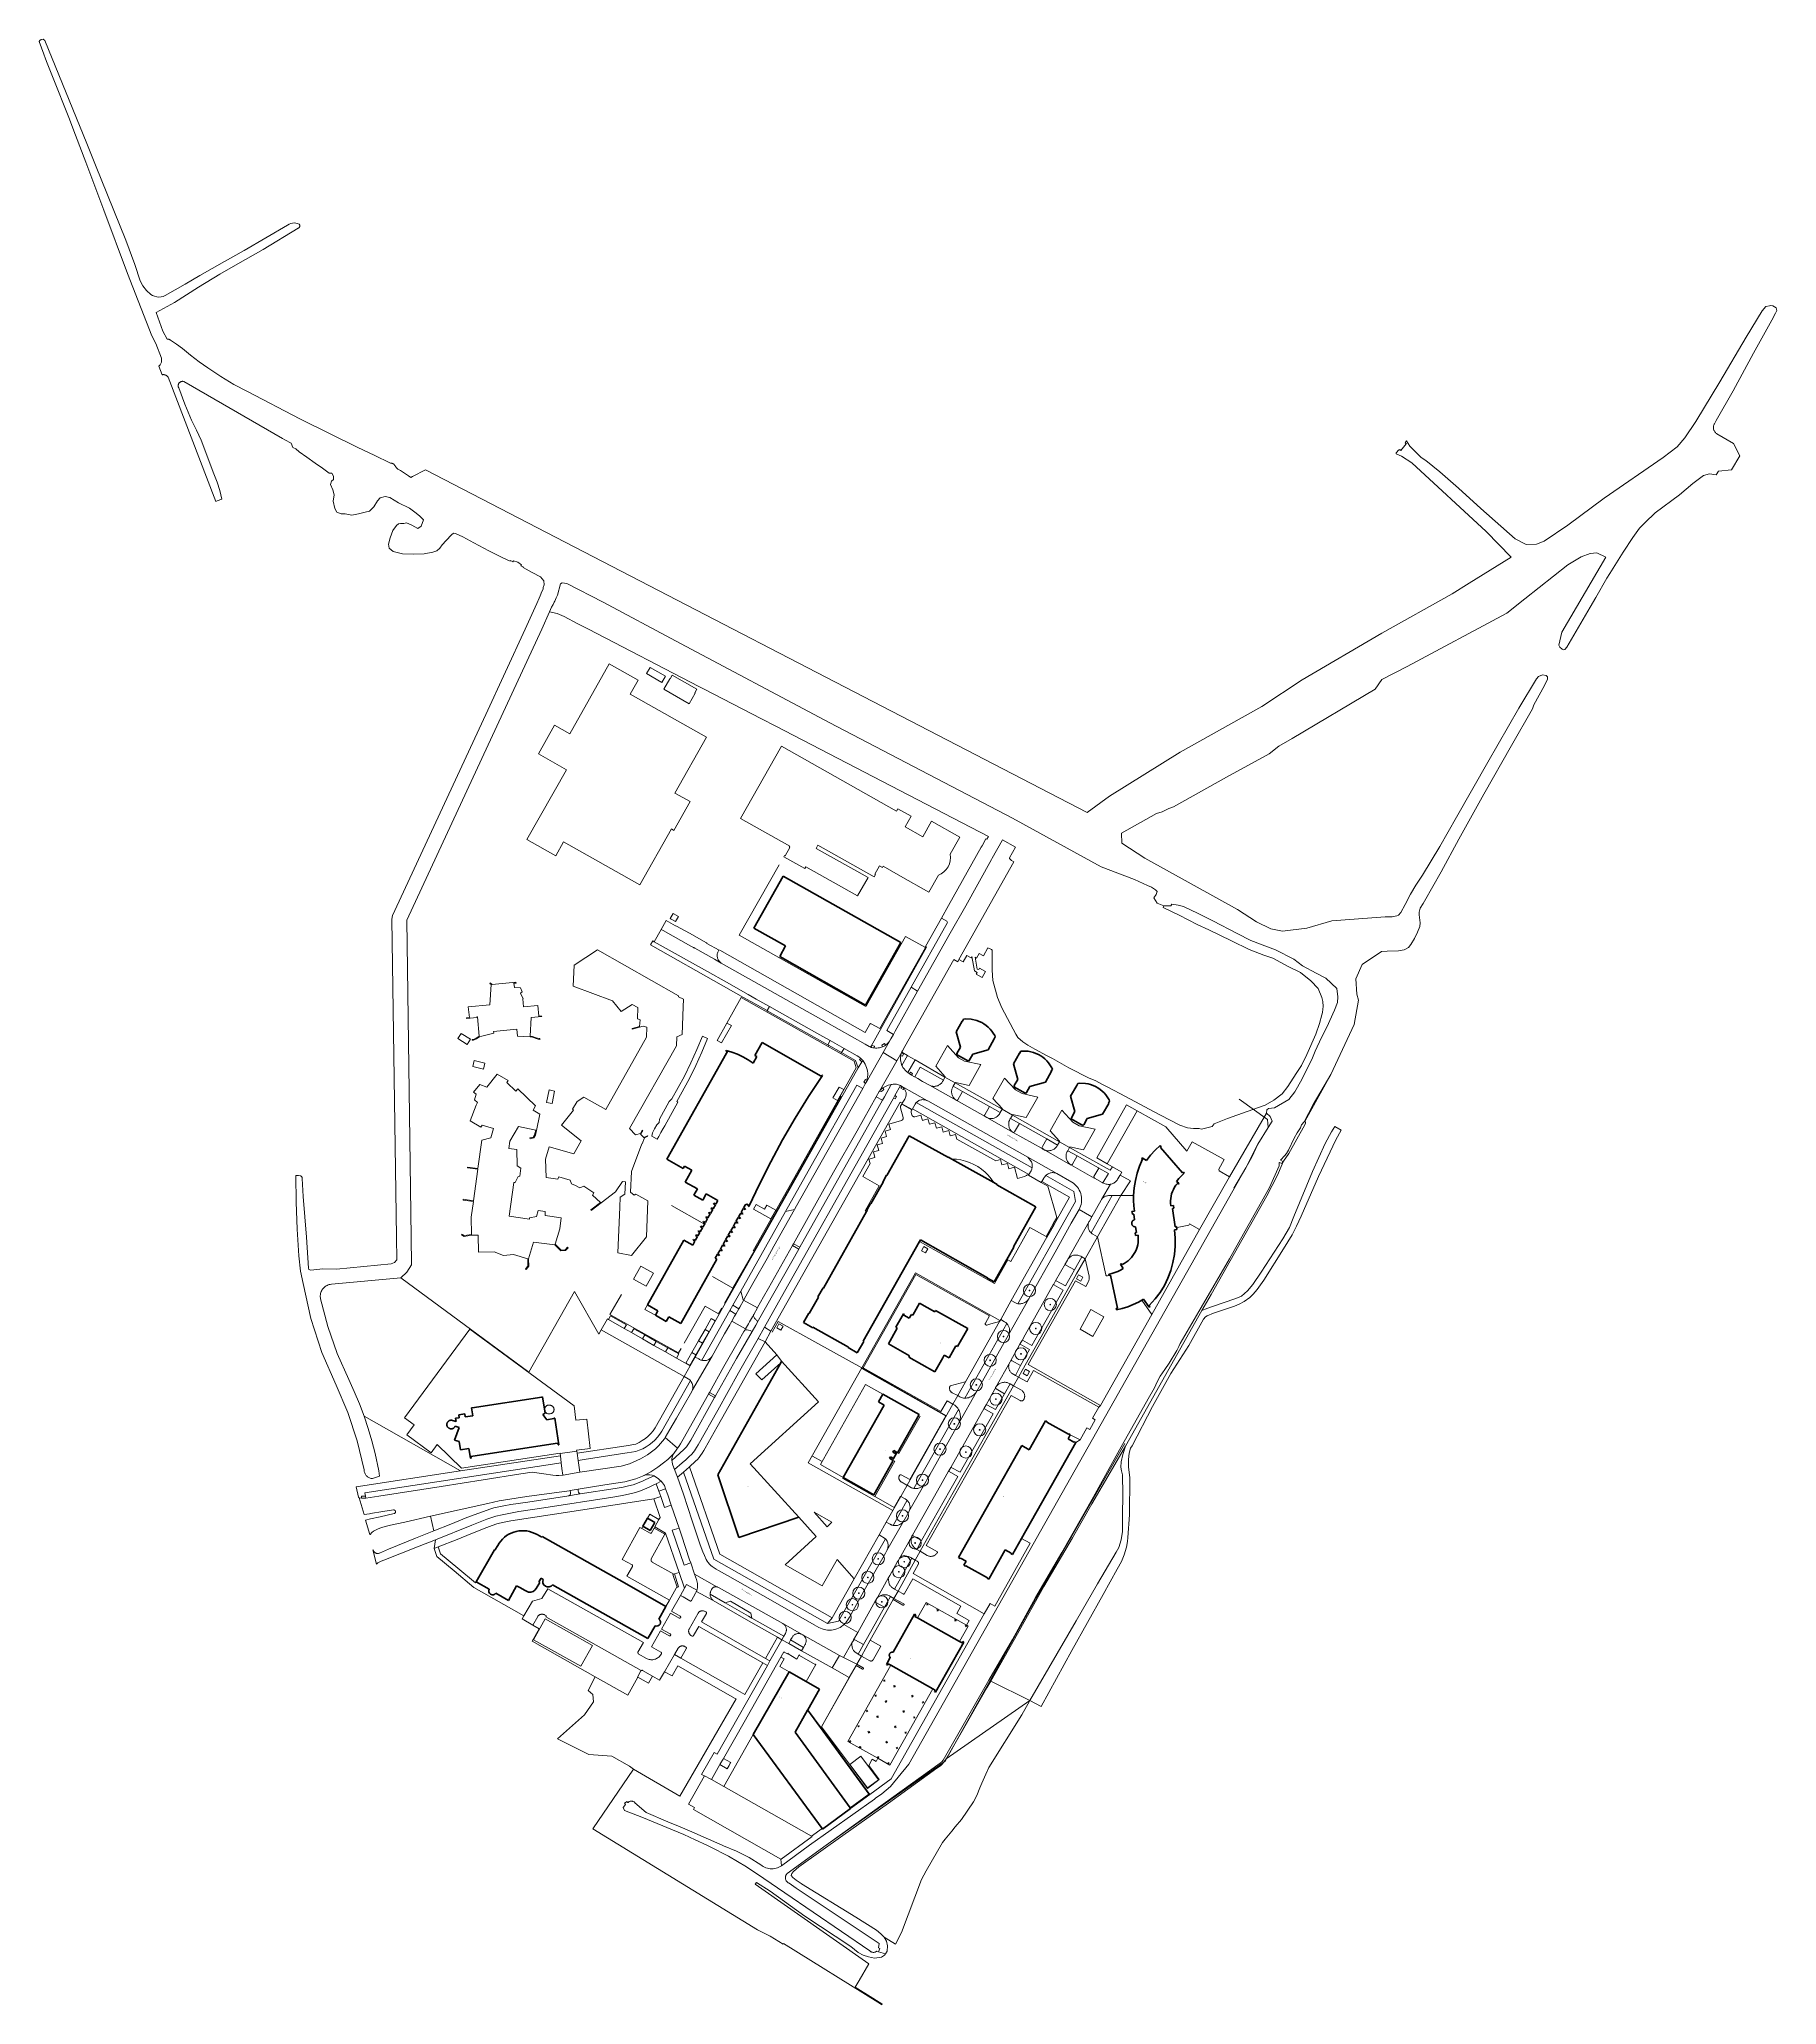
# Model space of a CAD drawing. Header units: metres. Extents: x 110006 to 110721, y 517434 to 518243.
import ezdxf
from ezdxf.enums import TextEntityAlignment as Align

# ---------------------------------------------------------------- set-up
doc = ezdxf.new("R2010")
doc.units = ezdxf.units.M
for name, color, linetype, lineweight in [('B-WE-GK-BESCHOEIING-G', 130, 'GK-BESCHOEIING-SO', 18), ('B-WE-GR-BOOM-S', 90, 'Continuous', 18), ('B-WE-GR-GRAS-G', 60, 'Continuous', 13), ('B-WE-GR-GROENVOORZIENING-G', 80, 'Continuous', 18), ('B-WE-GR-STRUIK-G', 90, 'Continuous', 13), ('B-WE-IE-TERREINAFSCHEIDING_KUNSTMATIG_HEKWERK-G', 20, 'IE-TERREINAFSCHEIDING_KUNSTMATIG-SO', 18), ('B-WE-OG-BEBOUWING-G', 7, 'Continuous', 35), ('B-WE-OG-BEBOUWING-T18', 10, 'Continuous', 18), ('B-WE-OG-TERREIN_BEGROEID-G', 7, 'Continuous', 18), ('B-WE-OG-TERREIN_ERF-G', 7, 'Continuous', 18), ('B-WE-OG-TERREIN_OEVER-G', 7, 'Continuous', 18), ('B-WE-OG-TOPOGRAFIE-T25', 7, 'Continuous', 25), ('B-WE-OG-WATER-G', 130, 'Continuous', 18), ('B-WE-VH-GESLOTENVERHARDING_ASFALT-G', 10, 'Continuous', 18), ('B-WE-VH-HALFVERHARDING_GRAVEL-G', 130, 'Continuous', 18), ('B-WE-VH-OPENVERHARDING-G', 30, 'Continuous', 18), ('B-WE-VH-OPENVERHARDING_BETONSTRAATSTEEN-G', 30, 'Continuous', 18), ('B-WE-VH-OPENVERHARDING_TEGEL-G', 30, 'Continuous', 18), ('V01-WE-GR-BOOM-S', 90, 'Continuous', 18), ('V01-WE-VH-GESLOTENVERHARDING_ASFALT-G', 10, 'Continuous', 18), ('V01-WE-VH-OPENVERHARDING-G', 30, 'Continuous', 18), ('V01-WE-VH-OPENVERHARDING_BETONSTRAATSTEEN-G', 30, 'Continuous', 18), ('V01-WE-VH-OPENVERHARDING_TEGEL-G', 30, 'Continuous', 18), ('V02-WE-GR-BOOM-S', 90, 'Continuous', 18), ('V02-WE-VH-GESLOTENVERHARDING_ASFALT-G', 10, 'Continuous', 18), ('V02-WE-VH-OPENVERHARDING_BETONSTRAATSTEEN-G', 30, 'Continuous', 18), ('V02-WE-VH-OPENVERHARDING_TEGEL-G', 30, 'Continuous', 18)]:
    doc.layers.add(name, color=color, linetype=linetype, lineweight=lineweight)
doc.styles.add('NLCS-ISO-ANNOTATIEF-T18', font='NLCS-ISO.ttf', dxfattribs={"height": 1.8})
doc.styles.add('NLCS-ISO-ANNOTATIEF-T25', font='NLCS-ISO.ttf', dxfattribs={"height": 2.5})
doc.linetypes.add('GK-BESCHOEIING-SO', pattern='A,18,-3,[1,NLCS.SHX,S=0.6,R=0,X=0,Y=0],-3', length=24)
doc.linetypes.add('IE-TERREINAFSCHEIDING_KUNSTMATIG-SO', pattern='A,4,[82,NLCS.SHX,S=0.75,R=90,X=0,Y=0],4,-2', length=10)

# ---------------------------------------------------------------- blocks, each defined once
blk = doc.blocks.new('SGR-BOOM_01')
h = blk.add_hatch(color=256)
edge = h.paths.add_edge_path()
edge.add_arc((0, 0), 0.15, 0, 360)
for radius in [2.5, 0.15, 0.045]:
    blk.add_circle((0, 0), radius)

msp = doc.modelspace()

# ---------------------------------------------------------------- linework, layer by layer
at = {"layer": 'B-WE-GK-BESCHOEIING-G', "flags": 128}
for points in [[(110497.526, 517770.115), (110502.451, 517778.585), (110504.836, 517782.881), (110507.415, 517788.237), (110511.588, 517795.109), (110511.273, 517798.457), (110499.619, 517806.713)], [(110385.882, 517547.185), (110413.256, 517596.287), (110452.675, 517665.217)], [(110329.886, 517500), (110378.873, 517534.612), (110413.256, 517596.287)], [(110385.882, 517547.185), (110413.256, 517596.287)]]:
    msp.add_lwpolyline(points, dxfattribs=at)
at = {"layer": 'B-WE-GR-GRAS-G'}
for p, q in [((110537.645, 517793.383), (110535.037, 517788.579)), ((110539.017, 517795.54), (110537.645, 517793.383)), ((110541.57, 517794.009), (110539.017, 517795.54)), ((110539.462, 517790.053), (110541.57, 517794.009)), ((110535.037, 517788.579), (110529.834, 517776.992)), ((110532.321, 517774.958), (110539.462, 517790.053)), ((110529.834, 517776.992), (110522.215, 517758.535)), ((110525.159, 517758.719), (110532.321, 517774.958)), ((110520.32, 517753.983), (110517.65, 517749.34)), ((110522.215, 517758.535), (110520.32, 517753.983)), ((110521.481, 517750.99), (110523.305, 517754.59)), ((110523.305, 517754.59), (110525.159, 517758.719)), ((110517.65, 517749.34), (110508.756, 517735.597)), ((110509.848, 517732.327), (110517.935, 517745.252)), ((110517.935, 517745.252), (110521.481, 517750.99)), ((110505.232, 517730.523), (110503.093, 517728.01)), ((110508.756, 517735.597), (110505.232, 517730.523)), ((110507.066, 517728.458), (110509.848, 517732.327)), ((110488.326, 517721.319), (110485.674, 517720.441)), ((110498.252, 517724.736), (110488.326, 517721.319)), ((110489.161, 517718.779), (110495.269, 517720.814)), ((110495.269, 517720.814), (110497.823, 517721.642)), ((110497.823, 517721.642), (110499.621, 517722.452)), ((110500.61, 517725.783), (110498.252, 517724.736)), ((110499.621, 517722.452), (110501.693, 517723.596)), ((110503.093, 517728.01), (110500.61, 517725.783)), ((110501.693, 517723.596), (110504.091, 517725.228)), ((110504.091, 517725.228), (110505.432, 517726.537)), ((110505.432, 517726.537), (110507.066, 517728.458)), ((110484.342, 517719.85), (110452.973, 517664.051)), ((110478.931, 517705.526), (110484.99, 517716.327)), ((110485.674, 517720.441), (110484.342, 517719.85)), ((110484.99, 517716.327), (110485.809, 517717.23)), ((110485.809, 517717.23), (110486.524, 517717.714)), ((110486.524, 517717.714), (110489.161, 517718.779)), ((110471.565, 517694.017), (110478.931, 517705.526)), ((110464.092, 517680.332), (110471.565, 517694.017)), ((110455.619, 517664.293), (110464.092, 517680.332)), ((110452.973, 517664.051), (110446.698, 517653.289)), ((110451.828, 517660.733), (110452.973, 517664.051)), ((110455.052, 517663.241), (110455.619, 517664.293)), ((110451.034, 517655.438), (110451.116, 517657.713)), ((110451.116, 517657.713), (110451.828, 517660.733)), ((110454.212, 517655.414), (110454.218, 517658.565)), ((110454.218, 517658.565), (110454.453, 517661.236)), ((110454.453, 517661.236), (110455.052, 517663.241)), ((110446.698, 517653.289), (110439.163, 517640.358)), ((110451.336, 517653.988), (110451.034, 517655.438)), ((110451.77, 517652.267), (110451.336, 517653.988)), ((110451.77, 517652.267), (110451.911, 517644.222)), ((110454.727, 517651.173), (110454.212, 517655.414)), ((110454.642, 517635.924), (110454.727, 517651.173)), ((110439.163, 517640.358), (110431.209, 517626.406)), ((110451.647, 517635.622), (110451.911, 517644.222)), ((110451.727, 517629.075), (110451.647, 517635.622)), ((110453.971, 517626.598), (110454.642, 517635.924)), ((110431.209, 517626.406), (110419.334, 517606.392)), ((110451.142, 517625.598), (110450.154, 517622.469)), ((110451.727, 517629.075), (110451.142, 517625.598)), ((110453.416, 517622.625), (110453.788, 517624.863)), ((110453.788, 517624.863), (110453.971, 517626.598)), ((110441.449, 517607.521), (110449.177, 517620.562)), ((110450.154, 517622.469), (110449.177, 517620.562)), ((110449.551, 517613.568), (110451.286, 517616.629)), ((110451.286, 517616.629), (110452.455, 517619.444)), ((110452.455, 517619.444), (110453.416, 517622.625)), ((110432.692, 517592.334), (110441.449, 517607.521)), ((110443.795, 517603.09), (110449.551, 517613.568)), ((110419.334, 517606.392), (110408.596, 517586.914)), ((110430.876, 517580.099), (110443.795, 517603.09)), ((110413.581, 517559.504), (110432.692, 517592.334)), ((110408.596, 517586.914), (110397.571, 517567.47)), ((110418.237, 517557.124), (110430.876, 517580.099)), ((110397.571, 517567.47), (110396.005, 517564.766)), ((110397.571, 517567.47), (110413.581, 517559.504)), ((110379.157, 517535.494), (110413.581, 517559.504)), ((110396.005, 517564.766), (110385.371, 517546.297)), ((110413.581, 517559.504), (110418.237, 517557.124)), ((110385.371, 517546.297), (110379.157, 517535.494))]:
    msp.add_line(p, q, dxfattribs=at)
at = {"layer": 'B-WE-GR-GROENVOORZIENING-G'}
for p, q in [((110468.677, 517886.201), (110468.386, 517885.544)), ((110468.386, 517885.544), (110474.957, 517882.367)), ((110474.957, 517882.367), (110482.361, 517878.544)), ((110482.361, 517878.544), (110487.147, 517876.391)), ((110487.147, 517876.391), (110496.513, 517871.862)), ((110392.786, 517866.682), (110391.704, 517864.758)), ((110394.518, 517865.706), (110392.786, 517866.682)), ((110396.372, 517869.001), (110394.518, 517865.706)), ((110397.788, 517868.221), (110396.372, 517869.001)), ((110398.111, 517868.044), (110397.788, 517868.221)), ((110398.117, 517859.848), (110398.111, 517868.044)), ((110496.513, 517871.862), (110503.812, 517868.241)), ((110503.812, 517868.241), (110509.754, 517865.982)), ((110386.23, 517863.173), (110384.469, 517864.139)), ((110387.7, 517865.799), (110386.23, 517863.173)), ((110389.472, 517864.82), (110387.7, 517865.799)), ((110389.823, 517865.455), (110389.472, 517864.82)), ((110390.848, 517859.466), (110389.823, 517865.455)), ((110391.925, 517858.878), (110390.848, 517859.466)), ((110391.704, 517864.758), (110391.147, 517865.07)), ((110391.147, 517865.07), (110391.937, 517860.267)), ((110391.534, 517858.183), (110391.925, 517858.878)), ((110393.963, 517856.82), (110391.534, 517858.183)), ((110391.937, 517860.267), (110392.589, 517860.058)), ((110392.589, 517860.058), (110392.915, 517860.638)), ((110392.915, 517860.638), (110395.364, 517859.259)), ((110395.364, 517859.259), (110393.963, 517856.82)), ((110398.422, 517855.489), (110398.117, 517859.848)), ((110509.754, 517865.982), (110513.557, 517864.727)), ((110513.557, 517864.727), (110520.165, 517861.216)), ((110520.165, 517861.216), (110524.833, 517858.79)), ((110524.833, 517858.79), (110529.086, 517855.424)), ((110400.275, 517848.519), (110398.422, 517855.489)), ((110529.086, 517855.424), (110532.139, 517852.201)), ((110532.139, 517852.201), (110533.711, 517848.554)), ((110402.037, 517844.323), (110400.275, 517848.519)), ((110407.851, 517833.45), (110402.037, 517844.323)), ((110533.886, 517842.385), (110533.651, 517841.462)), ((110533.711, 517848.554), (110534.016, 517846.91)), ((110534.069, 517843.728), (110533.886, 517842.385)), ((110534.016, 517846.91), (110534.245, 517844.829)), ((110534.245, 517844.829), (110534.069, 517843.728)), ((110532.717, 517837.809), (110531.147, 517833.489)), ((110533.651, 517841.462), (110532.717, 517837.809)), ((110374.92, 517820.255), (110379.728, 517828.768)), ((110379.728, 517828.768), (110384.3, 517823.703)), ((110408.739, 517832.14), (110407.851, 517833.45)), ((110410.805, 517830.274), (110408.739, 517832.14)), ((110412.8, 517828.916), (110410.805, 517830.274)), ((110415.657, 517827.366), (110412.8, 517828.916)), ((110420.796, 517824.626), (110415.657, 517827.366)), ((110531.147, 517833.489), (110527.431, 517825.106)), ((110378.806, 517815.921), (110374.92, 517820.255)), ((110384.3, 517823.703), (110386.712, 517822.322)), ((110386.712, 517822.322), (110393.465, 517821.009)), ((110393.465, 517821.009), (110388.67, 517812.427)), ((110422.964, 517823.435), (110420.796, 517824.626)), ((110429.701, 517819.588), (110422.964, 517823.435)), ((110437.967, 517815.371), (110429.701, 517819.588)), ((110525.255, 517820.642), (110523.154, 517817.28)), ((110527.431, 517825.106), (110525.255, 517820.642)), ((110378.716, 517815.737), (110378.747, 517815.792)), ((110378.747, 517815.792), (110378.806, 517815.921)), ((110383.032, 517813.62), (110382.927, 517813.483)), ((110388.67, 517812.427), (110383.032, 517813.62)), ((110398.428, 517806.965), (110403.219, 517815.437)), ((110403.219, 517815.437), (110407.738, 517810.574)), ((110407.738, 517810.574), (110410.429, 517809.082)), ((110440.495, 517814.498), (110437.967, 517815.371)), ((110443.706, 517812.604), (110440.495, 517814.498)), ((110445.651, 517811.683), (110443.706, 517812.604)), ((110452.89, 517807.885), (110445.651, 517811.683)), ((110519.749, 517811.951), (110517.344, 517808.97)), ((110523.154, 517817.28), (110519.749, 517811.951)), ((110402.331, 517802.748), (110398.428, 517806.965)), ((110402.254, 517802.59), (110402.331, 517802.748)), ((110410.429, 517809.082), (110416.929, 517807.639)), ((110416.929, 517807.639), (110412.156, 517799.205)), ((110421.929, 517793.756), (110426.766, 517802.267)), ((110426.766, 517802.267), (110431.229, 517797.353)), ((110464.785, 517801.495), (110452.89, 517807.885)), ((110457.747, 517801.949), (110469.59, 517795.318)), ((110470.701, 517798.347), (110464.785, 517801.495)), ((110502.982, 517801.661), (110494.841, 517798.787)), ((110510.304, 517804.248), (110502.982, 517801.661)), ((110513.967, 517806.291), (110510.304, 517804.248)), ((110517.344, 517808.97), (110513.967, 517806.291)), ((110406.527, 517800.401), (110406.427, 517800.219)), ((110412.156, 517799.205), (110406.527, 517800.401)), ((110425.853, 517789.428), (110421.929, 517793.756)), ((110431.229, 517797.353), (110433.933, 517795.833)), ((110433.933, 517795.833), (110440.492, 517794.465)), ((110440.492, 517794.465), (110435.722, 517785.979)), ((110469.59, 517795.318), (110478.194, 517785.331)), ((110475.282, 517796.09), (110470.701, 517798.347)), ((110478.496, 517794.97), (110475.282, 517796.09)), ((110480.907, 517794.639), (110478.496, 517794.97)), ((110483.192, 517794.742), (110480.907, 517794.639)), ((110484.138, 517794.398), (110483.192, 517794.742)), ((110488.535, 517795.583), (110484.138, 517794.398)), ((110489.425, 517796.673), (110488.535, 517795.583)), ((110494.841, 517798.787), (110489.425, 517796.673)), ((110495.724, 517774.885), (110510.968, 517800.99)), ((110425.759, 517789.258), (110425.853, 517789.428)), ((110430.06, 517787.132), (110429.949, 517786.943)), ((110435.722, 517785.979), (110430.06, 517787.132)), ((110478.194, 517785.331), (110480.404, 517789.255)), ((110480.404, 517789.255), (110493.444, 517781.943)), ((110447.559, 517778.906), (110445.395, 517780.148)), ((110493.444, 517781.943), (110491.27, 517778.009)), ((110491.27, 517778.009), (110491.484, 517777.268)), ((110491.484, 517777.268), (110495.724, 517774.885)), ((110495.724, 517774.885), (110483.438, 517753.139)), ((110483.438, 517753.139), (110463.713, 517718.162)), ((110463.713, 517718.162), (110442.648, 517680.873)), ((110442.648, 517680.873), (110441.943, 517680.129)), ((110440.459, 517674.92), (110438.252, 517670.948)), ((110441.943, 517680.129), (110439.389, 517675.542)), ((110439.389, 517675.542), (110440.459, 517674.92)), ((110434.314, 517666.652), (110432.479, 517665.549)), ((110437.099, 517671.593), (110434.314, 517666.652)), ((110438.252, 517670.948), (110437.099, 517671.593)), ((110413.802, 517624.152), (110399.262, 517598.314)), ((110410.224, 517626.142), (110413.802, 517624.152)), ((110397.369, 517599.415), (110394.864, 517595.091)), ((110399.262, 517598.314), (110397.369, 517599.415)), ((110394.864, 517595.091), (110356.58, 517527.338)), ((110285.035, 517537.516), (110305.702, 517573.966)), ((110278.681, 517529.17), (110283.788, 517538.206)), ((110283.788, 517538.206), (110285.035, 517537.516)), ((110250.672, 517531.345), (110234.017, 517506.764)), ((110273.324, 517516.853), (110279.92, 517528.485)), ((110279.92, 517528.485), (110278.681, 517529.17)), ((110356.58, 517527.338), (110347.769, 517520.914)), ((110347.769, 517520.914), (110339.881, 517515.163)), ((110275.797, 517515.469), (110273.324, 517516.853)), ((110275.381, 517514.741), (110275.797, 517515.469)), ((110311.265, 517494.299), (110275.381, 517514.741)), ((110234.017, 517506.764), (110301.614, 517465.219)), ((110324.194, 517503.595), (110311.346, 517494.253)), ((110328.187, 517506.946), (110323.855, 517503.788)), ((110323.855, 517503.788), (110324.194, 517503.595)), ((110311.469, 517491.54), (110311.265, 517494.299)), ((110311.346, 517494.253), (110311.265, 517494.299)), ((110300.705, 517483.971), (110301.243, 517484.713)), ((110347.416, 517451.284), (110300.705, 517483.971)), ((110301.243, 517484.713), (110306.823, 517481.199)), ((110306.823, 517481.199), (110321.116, 517470.904)), ((110321.116, 517470.904), (110340.087, 517458.324)), ((110301.614, 517465.219), (110306.903, 517462.662)), ((110306.903, 517462.662), (110312.199, 517459.388)), ((110312.199, 517459.388), (110312.357, 517459.641)), ((110312.357, 517459.641), (110351.168, 517435.477)), ((110340.087, 517458.324), (110343.029, 517455.979)), ((110343.029, 517455.979), (110345.096, 517454.809)), ((110345.096, 517454.809), (110347.331, 517454.078)), ((110347.331, 517454.078), (110349.744, 517453.635)), ((110349.744, 517453.635), (110352.619, 517453.994)), ((110354.246, 517455.355), (110351.33, 517456.237)), ((110352.619, 517453.994), (110353.914, 517454.828)), ((110353.914, 517454.828), (110354.246, 517455.355)), ((110343.429, 517444.44), (110347.416, 517451.284)), ((110341.787, 517441.616), (110343.429, 517444.44)), ((110347.922, 517437.833), (110341.787, 517441.616)), ((110352.72, 517434.819), (110347.922, 517437.833)), ((110351.168, 517435.477), (110352.8, 517434.461)), ((110352.833, 517434.755), (110352.72, 517434.819)), ((110352.8, 517434.461), (110352.934, 517434.697)), ((110352.934, 517434.697), (110352.833, 517434.755))]:
    msp.add_line(p, q, dxfattribs=at)
at = {"layer": 'B-WE-GR-STRUIK-G'}
for p, q in [((110410.289, 517553.682), (110413.445, 517559.266)), ((110413.445, 517559.266), (110413.581, 517559.504)), ((110396.734, 517531.93), (110410.289, 517553.682)), ((110379.157, 517535.494), (110377.777, 517533.529)), ((110375.404, 517531.729), (110355.465, 517517.283)), ((110376.82, 517532.629), (110375.404, 517531.729)), ((110377.777, 517533.529), (110376.82, 517532.629)), ((110393.886, 517525.504), (110395.463, 517529.215)), ((110395.463, 517529.215), (110396.734, 517531.93)), ((110390.523, 517517.887), (110391.76, 517520.465)), ((110391.76, 517520.465), (110393.081, 517523.627)), ((110393.081, 517523.627), (110393.886, 517525.504)), ((110355.465, 517517.283), (110336.686, 517504.082)), ((110382.984, 517507.629), (110385.47, 517510.594)), ((110385.47, 517510.594), (110390.523, 517517.887)), ((110336.686, 517504.082), (110318.692, 517491.121)), ((110377.701, 517501.172), (110378.814, 517502.537)), ((110378.814, 517502.537), (110380.189, 517504.195)), ((110380.189, 517504.195), (110381.513, 517505.822)), ((110381.513, 517505.822), (110382.984, 517507.629)), ((110370.996, 517489.492), (110377.701, 517501.172)), ((110315.708, 517488.371), (110315.475, 517487.607)), ((110315.475, 517487.607), (110316.144, 517486.721)), ((110316.436, 517489.188), (110315.708, 517488.371)), ((110316.144, 517486.721), (110317.549, 517485.664)), ((110318.692, 517491.121), (110316.436, 517489.188)), ((110369.116, 517485.971), (110370.996, 517489.492)), ((110317.549, 517485.664), (110319.65, 517484.232)), ((110319.65, 517484.232), (110319.787, 517484.139)), ((110319.787, 517484.139), (110342.015, 517470.42)), ((110360.848, 517464.203), (110369.116, 517485.971)), ((110342.015, 517470.42), (110350.624, 517465.063)), ((110350.624, 517465.063), (110352.406, 517463.588)), ((110352.406, 517463.588), (110353.723, 517462.258)), ((110353.723, 517462.258), (110358.411, 517459.381)), ((110358.411, 517459.381), (110360.848, 517464.203))]:
    msp.add_line(p, q, dxfattribs=at)
at = {"layer": 'B-WE-IE-TERREINAFSCHEIDING_KUNSTMATIG_HEKWERK-G', "flags": 128}
for points in [[(110345.85, 517845.027), (110294.178, 517874.123), (110310.555, 517903.068)], [(110347.818, 517837.569), (110345.934, 517834.18), (110286.11, 517867.974)], [(110348.436, 517837.737), (110351.882, 517835.787), (110370.699, 517869.102), (110362.544, 517873.665), (110346.467, 517845.201)], [(110289.075, 517838.013), (110294.929, 517848.574), (110341.377, 517822.342), (110342.252, 517819.679), (110299.826, 517744.352)], [(110346.467, 517845.201), (110346.446, 517845.168), (110346.422, 517845.137), (110346.395, 517845.107), (110346.366, 517845.081), (110346.335, 517845.057), (110346.302, 517845.035), (110346.267, 517845.017), (110346.231, 517845.001), (110346.194, 517844.989), (110346.155, 517844.98), (110346.116, 517844.974), (110346.077, 517844.972), (110346.038, 517844.973), (110345.999, 517844.977), (110345.96, 517844.985), (110345.922, 517844.996), (110345.885, 517845.01), (110345.85, 517845.027)], [(110347.818, 517837.569), (110347.839, 517837.603), (110347.862, 517837.635), (110347.889, 517837.664), (110347.917, 517837.692), (110347.949, 517837.716), (110347.982, 517837.738), (110348.017, 517837.757), (110348.054, 517837.772), (110348.091, 517837.784), (110348.13, 517837.793), (110348.169, 517837.798), (110348.209, 517837.8), (110348.249, 517837.798), (110348.288, 517837.792), (110348.327, 517837.784), (110348.365, 517837.771), (110348.401, 517837.756), (110348.436, 517837.737)], [(110330.671, 517828.452), (110330.902, 517828.925)], [(110336.2, 517825.943), (110335.915, 517825.427)], [(110382.927, 517813.483), (110383.032, 517813.62), (110388.67, 517812.427), (110393.465, 517821.009), (110386.712, 517822.322), (110384.3, 517823.703), (110379.728, 517828.768), (110374.92, 517820.255), (110378.806, 517815.921), (110378.747, 517815.792)], [(110406.427, 517800.219), (110406.527, 517800.401), (110412.156, 517799.205), (110416.929, 517807.639), (110410.429, 517809.082), (110407.738, 517810.574), (110403.219, 517815.437), (110398.428, 517806.965), (110402.331, 517802.748), (110402.254, 517802.59)], [(110300.116, 517743.99), (110336.089, 517808.011)], [(110360.435, 517803.153), (110360.428, 517803.183), (110360.421, 517803.213), (110360.416, 517803.243)], [(110361.533, 517799.282), (110360.435, 517803.153)], [(110360.474, 517803.842), (110360.945, 517804.689), (110365.113, 517802.35), (110364.928, 517802.012)], [(110364.863, 517801.878), (110364.861, 517801.872), (110364.858, 517801.865), (110364.855, 517801.858)], [(110425.853, 517789.428), (110421.929, 517793.756), (110426.766, 517802.267), (110431.229, 517797.353), (110433.933, 517795.833), (110440.492, 517794.465), (110435.722, 517785.979), (110430.06, 517787.132), (110429.949, 517786.943)], [(110451.412, 517776.694), (110445.395, 517780.148), (110457.747, 517801.949), (110469.59, 517795.318), (110478.194, 517785.331), (110480.404, 517789.255), (110493.444, 517781.943), (110491.27, 517778.009), (110491.484, 517777.268), (110495.724, 517774.885), (110483.438, 517753.139), (110479.32, 517755.487), (110479.016, 517755.01), (110474.14, 517753.947)], [(110345.909, 517760.875), (110351.692, 517771.081), (110344.956, 517774.926), (110347.965, 517780.247), (110347.465, 517782.141), (110349.879, 517782.819), (110349.288, 517785.039), (110351.51, 517785.672), (110350.918, 517787.92), (110353.108, 517788.557), (110352.5, 517790.786), (110354.703, 517791.42), (110354.1, 517793.645), (110356.276, 517794.289), (110355.659, 517796.491), (110360.863, 517798.011)], [(110360.941, 517798.043), (110360.946, 517798.045), (110360.951, 517798.048), (110360.957, 517798.05)], [(110364.84, 517801.244), (110365.124, 517800.276)], [(110365.31, 517799.901), (110365.314, 517799.896), (110365.317, 517799.892), (110365.321, 517799.887)], [(110366.318, 517799.55), (110368.844, 517800.228), (110369.468, 517798.016), (110371.708, 517798.626), (110372.318, 517796.421), (110374.54, 517797.037), (110375.192, 517794.824), (110377.407, 517795.448), (110378.031, 517793.222), (110380.266, 517793.858), (110380.881, 517791.625), (110383.108, 517792.258), (110383.641, 517790.333), (110399.601, 517781.363), (110401.539, 517781.908), (110402.152, 517779.692), (110404.397, 517780.312), (110405.027, 517778.105), (110407.256, 517778.747), (110408.567, 517774.183), (110411.421, 517775.026)], [(110412.186, 517775.369), (110412.188, 517775.37), (110412.19, 517775.371), (110412.191, 517775.372)], [(110420.959, 517770.994), (110424.712, 517758.088), (110423.259, 517755.499)], [(110450.763, 517775.578), (110454.991, 517773.198), (110454.985, 517773.187)], [(110266.255, 517762.971), (110279.855, 517755.347)], [(110450.989, 517767.139), (110456.285, 517767.188)], [(110288.115, 517722.928), (110304.474, 517751.841), (110309.569, 517760.825)], [(110346.486, 517760.551), (110345.909, 517760.875)], [(110420.304, 517750.237), (110413.63, 517753.961), (110405.804, 517740.023), (110404.627, 517740.649), (110399.152, 517730.913), (110368.302, 517748.274)], [(110423.259, 517755.499), (110420.304, 517750.237)], [(110444.841, 517734.562), (110441.411, 517750.121)], [(110283.152, 517733.814), (110291.555, 517729.028), (110300.116, 517743.99)], [(110437.981, 517734.037), (110436.341, 517741.154)], [(110379.36, 517676.61), (110344.538, 517696.247), (110366.62, 517735.372), (110401.28, 517715.823)], [(110345.07, 517696.36), (110366.693, 517734.726), (110397.045, 517717.632)], [(110442.648, 517680.873), (110412.953, 517697.646), (110432.406, 517732.11), (110436.625, 517729.719), (110437.729, 517731.777)], [(110438.073, 517733.183), (110438.067, 517733.47), (110438.036, 517733.755), (110437.981, 517734.037)], [(110438.072, 517733.165), (110438.073, 517733.171), (110438.073, 517733.177), (110438.073, 517733.183)], [(110444.851, 517734.52), (110444.847, 517734.534), (110444.844, 517734.548), (110444.841, 517734.562)], [(110445.505, 517734.09), (110445.498, 517734.089), (110445.491, 517734.088), (110445.483, 517734.087)], [(110446.204, 517734.23), (110445.546, 517734.097)], [(110245.699, 517726.509), (110240.952, 517718.253), (110269.183, 517702.398), (110270.26, 517704.249)], [(110271.484, 517706.392), (110280.1, 517721.69), (110285.636, 517718.548), (110286.932, 517720.786)], [(110459.661, 517724.096), (110463.713, 517718.162), (110442.648, 517680.873)], [(110307.736, 517711.026), (110310.159, 517715.367), (110326.445, 517706.292), (110344.538, 517696.247)], [(110395.303, 517714.536), (110395.304, 517714.538), (110395.304, 517714.541), (110395.305, 517714.543)], [(110395.339, 517714.622), (110397.045, 517717.632)], [(110395.901, 517713.896), (110395.889, 517713.893), (110395.878, 517713.891), (110395.866, 517713.889)], [(110401.174, 517715.399), (110397.528, 517714.354), (110395.901, 517713.896)], [(110227.329, 517662.062), (110227.26, 517662.505), (110232.902, 517663.147), (110231.52, 517675.226), (110227.022, 517674.728), (110226.341, 517680.624), (110183.372, 517712.159), (110156.512, 517675.74), (110160.472, 517672.811), (110157.47, 517668.806), (110167.447, 517661.345), (110170.018, 517664.731), (110179.939, 517655.037), (110220.462, 517661.197), (110220.485, 517661.044)], [(110382.019, 517681.317), (110379.583, 517682.685), (110377.08, 517678.323), (110345.07, 517696.36)], [(110322.503, 517657.176), (110340.96, 517689.95)], [(110344.538, 517696.247), (110340.96, 517689.95)], [(110344.518, 517696.028), (110379.272, 517676.454)], [(110381.73, 517686.087), (110381.581, 517686.164), (110381.44, 517686.253), (110381.306, 517686.354), (110381.182, 517686.466), (110381.068, 517686.588), (110380.964, 517686.719), (110380.873, 517686.859), (110380.793, 517687.007), (110380.727, 517687.16), (110380.674, 517687.319), (110380.635, 517687.481), (110380.61, 517687.647), (110380.599, 517687.814), (110380.603, 517687.981), (110380.621, 517688.147), (110380.653, 517688.312), (110380.699, 517688.472), (110380.759, 517688.629), (110380.831, 517688.779), (110380.917, 517688.923)], [(110380.917, 517688.923), (110386.974, 517690.607)], [(110410.214, 517687.066), (110406.929, 517688.901)], [(110408.971, 517692.491), (110412.498, 517690.504), (110415.16, 517695.16), (110441.943, 517680.129)], [(110375.695, 517620.663), (110371.049, 517623.302), (110405.889, 517684.939), (110409.706, 517682.802)], [(110383.97, 517684.857), (110381.73, 517686.087)], [(110409.706, 517682.802), (110409.729, 517682.789), (110409.753, 517682.777), (110409.777, 517682.765)], [(110410.422, 517686.92), (110410.418, 517686.923), (110410.414, 517686.926), (110410.41, 517686.929)], [(110410.949, 517683.027), (110410.95, 517683.028), (110410.951, 517683.03), (110410.953, 517683.031)], [(110411.049, 517683.17), (110411.093, 517683.24), (110411.136, 517683.311), (110411.176, 517683.383), (110411.282, 517683.604), (110411.369, 517683.833), (110411.435, 517684.069)], [(110368.494, 517676.471), (110359.789, 517661.05)], [(110379.043, 517676.583), (110364.24, 517650.324)], [(110441.943, 517680.129), (110439.389, 517675.542), (110440.459, 517674.92), (110438.252, 517670.948), (110437.099, 517671.593), (110434.314, 517666.652)], [(110434.314, 517666.652), (110430.264, 517668.779)], [(110357.283, 517637.589), (110322.503, 517657.176)], [(110324.26, 517660.005), (110328.28, 517657.784)], [(110358.049, 517657.948), (110349.846, 517643.357)], [(110359.094, 517661.45), (110357.345, 517658.346)], [(110357.494, 517658.241), (110358.049, 517657.948)], [(110359.789, 517661.05), (110359.247, 517661.364)], [(110336.697, 517650.757), (110336.936, 517651.183)], [(110336.697, 517650.757), (110349.846, 517643.357)], [(110360.756, 517649.386), (110360.615, 517649.474), (110360.482, 517649.573), (110360.358, 517649.684), (110360.243, 517649.804), (110360.14, 517649.934), (110360.047, 517650.072), (110359.967, 517650.218), (110359.9, 517650.37), (110359.846, 517650.527), (110359.805, 517650.688), (110359.779, 517650.852), (110359.766, 517651.018), (110359.768, 517651.184), (110359.783, 517651.349), (110359.813, 517651.513), (110359.857, 517651.673), (110359.914, 517651.829), (110359.984, 517651.98), (110360.067, 517652.124)], [(110360.067, 517652.124), (110360.092, 517652.16), (110360.121, 517652.194), (110360.152, 517652.226), (110360.186, 517652.254), (110360.222, 517652.28), (110360.261, 517652.302), (110360.301, 517652.321), (110360.343, 517652.336), (110360.385, 517652.348), (110360.429, 517652.356), (110360.473, 517652.36), (110360.518, 517652.36), (110360.562, 517652.356), (110360.606, 517652.348), (110360.649, 517652.337), (110360.69, 517652.322), (110360.731, 517652.303), (110360.769, 517652.281)], [(110363.217, 517648.03), (110363.073, 517648.098), (110360.756, 517649.386)], [(110360.769, 517652.281), (110364.24, 517650.324)], [(110349.846, 517643.357), (110352.312, 517641.969)], [(110357.82, 517638.877), (110352.312, 517641.969)], [(110357.82, 517638.877), (110360.465, 517643.497), (110360.584, 517643.423)], [(110399.262, 517598.314), (110413.802, 517624.152)], [(110413.802, 517624.152), (110410.224, 517626.142)], [(110366.429, 517617.27), (110367.352, 517616.777)], [(110367.711, 517616.448), (110367.714, 517616.443), (110367.718, 517616.437), (110367.721, 517616.431)], [(110368.473, 517620.913), (110371.366, 517619.199)], [(110371.366, 517619.199), (110371.438, 517619.157), (110371.51, 517619.118), (110371.584, 517619.08)], [(110375.584, 517620.417), (110375.587, 517620.423), (110375.59, 517620.429), (110375.593, 517620.436)], [(110362.108, 517603.498), (110365.573, 517609.585), (110385.3, 517598.365), (110383.545, 517595.259), (110388.647, 517592.413), (110387.555, 517590.474)], [(110367.689, 517615.415), (110365.612, 517611.737), (110394.864, 517595.091)], [(110367.732, 517615.483), (110367.718, 517615.46), (110367.704, 517615.437), (110367.689, 517615.415)], [(110357.443, 517601.018), (110361.442, 517598.736)], [(110361.747, 517599.25), (110357.742, 517601.49)], [(110359.43, 517604.493), (110361.501, 517603.318)], [(110361.535, 517603.303), (110361.537, 517603.302), (110361.54, 517603.302), (110361.542, 517603.301)], [(110362.065, 517603.438), (110362.08, 517603.457), (110362.095, 517603.477), (110362.108, 517603.498)], [(110394.864, 517595.091), (110397.369, 517599.415), (110399.262, 517598.314)], [(110361.481, 517598.714), (110361.494, 517598.709), (110361.506, 517598.704), (110361.519, 517598.7)], [(110361.768, 517599.237), (110361.761, 517599.242), (110361.754, 517599.246), (110361.747, 517599.25)], [(110349.177, 517576.263), (110352.331, 517581.884), (110348.039, 517584.284)], [(110344.39, 517577.814), (110347.819, 517575.867)], [(110347.895, 517575.829), (110347.896, 517575.828), (110347.898, 517575.828), (110347.899, 517575.827)], [(110349.132, 517576.189), (110349.148, 517576.213), (110349.163, 517576.238), (110349.177, 517576.263)], [(110327.965, 517548.701), (110342.154, 517573.876)], [(110342.154, 517573.876), (110342.161, 517573.888)], [(110345.09, 517572.979), (110342.462, 517574.406)], [(110344.821, 517572.448), (110344.822, 517572.447), (110344.824, 517572.447), (110344.825, 517572.446)], [(110345.131, 517572.952), (110345.126, 517572.956), (110345.121, 517572.96), (110345.115, 517572.964), (110345.107, 517572.969), (110345.099, 517572.974), (110345.09, 517572.979)], [(110339.453, 517533.376), (110327.965, 517548.701)]]:
    msp.add_lwpolyline(points, dxfattribs=at)
at = {"layer": 'B-WE-OG-BEBOUWING-G'}
for p, q in [((110312.213, 517898.406), (110300.186, 517877.125)), ((110360.537, 517871.122), (110312.213, 517898.406)), ((110300.186, 517877.125), (110313.23, 517869.733)), ((110313.23, 517869.733), (110310.766, 517865.375)), ((110346.026, 517845.455), (110360.537, 517871.122)), ((110310.766, 517865.375), (110346.026, 517845.455)), ((110385.81, 517838.891), (110383.308, 517834.457)), ((110383.308, 517834.457), (110385.092, 517828.112)), ((110385.885, 517838.82), (110385.81, 517838.891)), ((110386.361, 517839.676), (110385.885, 517838.82)), ((110386.993, 517839.792), (110386.361, 517839.676)), ((110389.443, 517839.688), (110386.993, 517839.792)), ((110391.837, 517839.121), (110389.443, 517839.688)), ((110392.853, 517838.73), (110391.837, 517839.121)), ((110393.834, 517838.256), (110392.853, 517838.73)), ((110394.771, 517837.702), (110393.834, 517838.256)), ((110395.659, 517837.072), (110394.771, 517837.702)), ((110396.492, 517836.37), (110395.659, 517837.072)), ((110397.264, 517835.602), (110396.492, 517836.37)), ((110397.969, 517834.773), (110397.264, 517835.602)), ((110398.603, 517833.887), (110397.969, 517834.773)), ((110399.161, 517832.952), (110398.603, 517833.887)), ((110288.933, 517825.718), (110264.318, 517782.131)), ((110288.77, 517826.747), (110288.659, 517826.529)), ((110288.659, 517826.529), (110289.292, 517826.353)), ((110291.136, 517826.09), (110288.77, 517826.747)), ((110289.292, 517826.353), (110288.933, 517825.718)), ((110293.44, 517825.241), (110291.136, 517826.09)), ((110303.515, 517830.02), (110300.548, 517824.76)), ((110327.879, 517816.267), (110303.515, 517830.02)), ((110385.092, 517828.112), (110383.661, 517825.562)), ((110390.141, 517825.263), (110396.49, 517827.049)), ((110396.49, 517827.049), (110398.986, 517831.499)), ((110398.891, 517831.528), (110399.377, 517832.373)), ((110398.986, 517831.499), (110398.891, 517831.528)), ((110399.377, 517832.373), (110399.161, 517832.952)), ((110409.349, 517825.658), (110406.859, 517821.221)), ((110409.429, 517825.596), (110409.349, 517825.658)), ((110409.904, 517826.451), (110409.429, 517825.596)), ((110410.54, 517826.542), (110409.904, 517826.451)), ((110412.987, 517826.448), (110410.54, 517826.542)), ((110414.059, 517826.252), (110412.987, 517826.448)), ((110415.111, 517825.968), (110414.059, 517826.252)), ((110416.135, 517825.597), (110415.111, 517825.968)), ((110295.668, 517824.207), (110293.44, 517825.241)), ((110297.803, 517822.994), (110295.668, 517824.207)), ((110299.832, 517821.611), (110297.803, 517822.994)), ((110301.375, 517824.293), (110299.832, 517821.611)), ((110300.548, 517824.76), (110301.375, 517824.293)), ((110383.737, 517825.519), (110383.515, 517825.11)), ((110383.515, 517825.11), (110388.418, 517822.353)), ((110383.661, 517825.562), (110383.737, 517825.519)), ((110388.418, 517822.353), (110388.644, 517822.755)), ((110388.644, 517822.755), (110388.709, 517822.718)), ((110388.709, 517822.718), (110390.141, 517825.263)), ((110406.859, 517821.221), (110408.626, 517814.864)), ((110417.126, 517825.143), (110416.135, 517825.597)), ((110418.075, 517824.608), (110417.126, 517825.143)), ((110418.976, 517823.996), (110418.075, 517824.608)), ((110419.824, 517823.312), (110418.976, 517823.996)), ((110420.612, 517822.559), (110419.824, 517823.312)), ((110420.027, 517813.806), (110422.521, 517818.242)), ((110421.335, 517821.744), (110420.612, 517822.559)), ((110422.695, 517819.703), (110421.335, 517821.744)), ((110422.432, 517818.298), (110422.924, 517819.155)), ((110422.521, 517818.242), (110422.432, 517818.298)), ((110422.924, 517819.155), (110422.695, 517819.703)), ((110322.677, 517807.807), (110328.409, 517816.473)), ((110328.145, 517816.654), (110327.879, 517816.267)), ((110328.409, 517816.473), (110328.145, 517816.654)), ((110407.257, 517812.284), (110407.034, 517811.874)), ((110407.034, 517811.874), (110411.942, 517809.123)), ((110408.626, 517814.864), (110407.194, 517812.317)), ((110407.194, 517812.317), (110407.257, 517812.284)), ((110411.942, 517809.123), (110412.163, 517809.529)), ((110412.163, 517809.529), (110412.239, 517809.489)), ((110412.239, 517809.489), (110413.68, 517812.028)), ((110413.68, 517812.028), (110420.027, 517813.806)), ((110432.876, 517812.425), (110430.39, 517807.984)), ((110432.955, 517812.365), (110432.876, 517812.425)), ((110433.411, 517813.211), (110432.955, 517812.365)), ((110434.047, 517813.3), (110433.411, 517813.211)), ((110436.495, 517813.209), (110434.047, 517813.3)), ((110437.569, 517813.017), (110436.495, 517813.209)), ((110438.624, 517812.735), (110437.569, 517813.017)), ((110439.651, 517812.366), (110438.624, 517812.735)), ((110440.644, 517811.911), (110439.651, 517812.366)), ((110441.594, 517811.375), (110440.644, 517811.911)), ((110442.497, 517810.761), (110441.594, 517811.375)), ((110443.344, 517810.073), (110442.497, 517810.761)), ((110444.131, 517809.316), (110443.344, 517810.073)), ((110317.189, 517798.983), (110322.677, 517807.807)), ((110430.39, 517807.984), (110432.15, 517801.63)), ((110432.15, 517801.63), (110430.725, 517799.078)), ((110443.544, 517800.566), (110446.037, 517804.996)), ((110444.851, 517808.496), (110444.131, 517809.316)), ((110446.206, 517806.451), (110444.851, 517808.496)), ((110445.972, 517805.05), (110446.428, 517805.873)), ((110446.037, 517804.996), (110445.972, 517805.05)), ((110446.428, 517805.873), (110446.206, 517806.451)), ((110311.951, 517790.01), (110317.189, 517798.983)), ((110430.791, 517799.04), (110430.557, 517798.625)), ((110430.557, 517798.625), (110435.464, 517795.875)), ((110430.725, 517799.078), (110430.791, 517799.04)), ((110435.464, 517795.875), (110435.692, 517796.279)), ((110435.692, 517796.279), (110435.763, 517796.24)), ((110435.763, 517796.24), (110437.202, 517798.784)), ((110437.202, 517798.784), (110443.544, 517800.566)), ((110307.173, 517780.971), (110311.951, 517790.01)), ((110364.057, 517791.738), (110354.829, 517775.359)), ((110380.125, 517782.731), (110364.057, 517791.738)), ((110465.169, 517785.773), (110463.26, 517783.717)), ((110467.249, 517787.654), (110465.169, 517785.773)), ((110467.631, 517787.205), (110467.249, 517787.654)), ((110467.283, 517786.901), (110467.631, 517787.205)), ((110476.313, 517776.437), (110467.283, 517786.901)), ((110264.318, 517782.131), (110271.119, 517778.313)), ((110271.119, 517778.313), (110271.646, 517779.227)), ((110271.646, 517779.227), (110274.684, 517777.511)), ((110274.684, 517777.511), (110271.95, 517772.657)), ((110302.541, 517771.856), (110307.173, 517780.971)), ((110380.214, 517782.898), (110380.125, 517782.731)), ((110381.571, 517782.144), (110380.214, 517782.898)), ((110398.786, 517772.476), (110381.571, 517782.144)), ((110458.751, 517779.206), (110457.758, 517776.29)), ((110459.985, 517782.029), (110458.751, 517779.206)), ((110459.82, 517782.672), (110459.576, 517782.329)), ((110459.576, 517782.329), (110459.985, 517782.029)), ((110461.539, 517781.503), (110459.82, 517782.672)), ((110463.26, 517783.717), (110461.539, 517781.503)), ((110271.95, 517772.657), (110276.931, 517769.852)), ((110276.931, 517769.852), (110275.468, 517767.258)), ((110298.057, 517762.668), (110302.541, 517771.856)), ((110353.288, 517772.595), (110348.307, 517763.789)), ((110354.654, 517775.457), (110353.113, 517772.695)), ((110353.113, 517772.695), (110353.288, 517772.595)), ((110354.829, 517775.359), (110354.654, 517775.457)), ((110400.181, 517771.683), (110398.786, 517772.476)), ((110400.077, 517771.502), (110400.181, 517771.683)), ((110416.105, 517762.444), (110400.077, 517771.502)), ((110456.521, 517770.26), (110456.285, 517767.188)), ((110457.013, 517773.301), (110456.521, 517770.26)), ((110457.758, 517776.29), (110457.013, 517773.301)), ((110472.242, 517768.764), (110472.641, 517769.666)), ((110472.641, 517769.666), (110473.117, 517770.529)), ((110473.117, 517770.529), (110473.667, 517771.348)), ((110473.667, 517771.348), (110474.286, 517772.116)), ((110473.909, 517772.944), (110474.879, 517774.159)), ((110474.935, 517772.182), (110473.909, 517772.944)), ((110474.286, 517772.116), (110474.686, 517771.841)), ((110474.686, 517771.841), (110474.935, 517772.182)), ((110474.879, 517774.159), (110475.957, 517775.28)), ((110475.957, 517775.28), (110477.133, 517776.296)), ((110476.733, 517776.767), (110476.313, 517776.437)), ((110477.133, 517776.296), (110476.733, 517776.767)), ((110275.468, 517767.258), (110279.122, 517765.173)), ((110279.122, 517765.173), (110280.595, 517767.788)), ((110280.595, 517767.788), (110285.351, 517765.11)), ((110283.282, 517761.435), (110282.365, 517759.806)), ((110282.68, 517762.119), (110282.533, 517761.857)), ((110282.533, 517761.857), (110283.282, 517761.435)), ((110283.429, 517761.697), (110282.68, 517762.119)), ((110284.347, 517763.326), (110283.429, 517761.697)), ((110283.745, 517764.01), (110283.598, 517763.748)), ((110283.598, 517763.748), (110284.347, 517763.326)), ((110284.494, 517763.588), (110283.745, 517764.01)), ((110285.351, 517765.11), (110284.494, 517763.588)), ((110294.897, 517760.195), (110295.809, 517761.815)), ((110295.809, 517761.815), (110296.559, 517761.394)), ((110295.957, 517762.077), (110296.845, 517763.654)), ((110296.706, 517761.655), (110295.957, 517762.077)), ((110296.559, 517761.394), (110296.706, 517761.655)), ((110296.845, 517763.654), (110297.228, 517763.438)), ((110297.228, 517763.438), (110297.301, 517763.569)), ((110297.301, 517763.569), (110297.955, 517763.201)), ((110297.955, 517763.201), (110297.77, 517762.802)), ((110297.77, 517762.802), (110298.057, 517762.668)), ((110348.133, 517763.887), (110346.56, 517761.086)), ((110346.56, 517761.086), (110346.731, 517760.986)), ((110348.307, 517763.789), (110348.133, 517763.887)), ((110406.883, 517746.064), (110416.105, 517762.444)), ((110456.285, 517767.188), (110456.273, 517765.045)), ((110456.273, 517765.045), (110456.386, 517762.905)), ((110456.386, 517762.905), (110456.623, 517760.776)), ((110471.464, 517764.916), (110471.532, 517765.9)), ((110471.482, 517763.93), (110471.464, 517764.916)), ((110471.586, 517762.949), (110471.482, 517763.93)), ((110471.532, 517765.9), (110471.685, 517766.874)), ((110472.649, 517763.098), (110471.586, 517762.949)), ((110471.685, 517766.874), (110471.922, 517767.831)), ((110471.922, 517767.831), (110472.242, 517768.764)), ((110472.215, 517761.794), (110472.832, 517761.893)), ((110473.329, 517754.264), (110472.215, 517761.794)), ((110472.832, 517761.893), (110472.649, 517763.098)), ((110279.024, 517753.872), (110278.107, 517752.242)), ((110278.422, 517754.555), (110278.275, 517754.294)), ((110278.275, 517754.294), (110279.024, 517753.872)), ((110279.171, 517754.133), (110278.422, 517754.555)), ((110280.089, 517755.763), (110279.171, 517754.133)), ((110279.486, 517756.446), (110279.339, 517756.185)), ((110279.339, 517756.185), (110280.089, 517755.763)), ((110280.236, 517756.024), (110279.486, 517756.446)), ((110281.153, 517757.654), (110280.236, 517756.024)), ((110280.551, 517758.337), (110280.404, 517758.076)), ((110280.404, 517758.076), (110281.153, 517757.654)), ((110281.3, 517757.915), (110280.551, 517758.337)), ((110282.218, 517759.545), (110281.3, 517757.915)), ((110281.616, 517760.228), (110281.468, 517759.966)), ((110281.468, 517759.966), (110282.218, 517759.545)), ((110282.365, 517759.806), (110281.616, 517760.228)), ((110290.668, 517752.683), (110291.58, 517754.304)), ((110291.58, 517754.304), (110292.33, 517753.882)), ((110291.728, 517754.565), (110292.65, 517756.204)), ((110292.477, 517754.144), (110291.728, 517754.565)), ((110292.33, 517753.882), (110292.477, 517754.144)), ((110292.65, 517756.204), (110293.399, 517755.782)), ((110292.797, 517756.465), (110293.71, 517758.086)), ((110293.547, 517756.043), (110292.797, 517756.465)), ((110293.399, 517755.782), (110293.547, 517756.043)), ((110293.71, 517758.086), (110294.459, 517757.664)), ((110293.857, 517758.347), (110294.75, 517759.933)), ((110294.606, 517757.925), (110293.857, 517758.347)), ((110294.459, 517757.664), (110294.606, 517757.925)), ((110294.75, 517759.933), (110295.499, 517759.511)), ((110295.646, 517759.773), (110294.897, 517760.195)), ((110295.499, 517759.511), (110295.646, 517759.773)), ((110346.486, 517760.551), (110328.761, 517729.09)), ((110346.731, 517760.986), (110346.486, 517760.551)), ((110455.494, 517755.9), (110455.484, 517755.776)), ((110455.484, 517755.776), (110455.485, 517755.652)), ((110455.485, 517755.652), (110455.497, 517755.528)), ((110455.515, 517756.023), (110455.494, 517755.9)), ((110455.497, 517755.528), (110455.519, 517755.406)), ((110455.546, 517756.143), (110455.515, 517756.023)), ((110455.519, 517755.406), (110455.552, 517755.286)), ((110455.587, 517756.26), (110455.546, 517756.143)), ((110455.552, 517755.286), (110455.595, 517755.17)), ((110455.638, 517756.373), (110455.587, 517756.26)), ((110455.595, 517755.17), (110455.647, 517755.057)), ((110456.623, 517760.776), (110455.596, 517760.615)), ((110455.596, 517760.615), (110455.771, 517759.407)), ((110455.698, 517756.482), (110455.638, 517756.373)), ((110455.647, 517755.057), (110455.709, 517754.95)), ((110455.768, 517756.584), (110455.698, 517756.482)), ((110455.709, 517754.95), (110455.78, 517754.848)), ((110455.846, 517756.681), (110455.768, 517756.584)), ((110455.771, 517759.407), (110456.371, 517759.485)), ((110455.78, 517754.848), (110455.86, 517754.753)), ((110455.933, 517756.77), (110455.846, 517756.681)), ((110455.86, 517754.753), (110455.948, 517754.665)), ((110456.026, 517756.852), (110455.933, 517756.77)), ((110455.948, 517754.665), (110456.043, 517754.584)), ((110456.127, 517756.925), (110456.026, 517756.852)), ((110456.043, 517754.584), (110456.144, 517754.513)), ((110456.233, 517756.989), (110456.127, 517756.925)), ((110456.144, 517754.513), (110456.251, 517754.45)), ((110456.344, 517757.044), (110456.233, 517756.989)), ((110456.251, 517754.45), (110456.363, 517754.396)), ((110456.46, 517757.089), (110456.344, 517757.044)), ((110456.363, 517754.396), (110456.48, 517754.353)), ((110456.371, 517759.485), (110456.701, 517757.149)), ((110456.579, 517757.124), (110456.46, 517757.089)), ((110456.48, 517754.353), (110456.599, 517754.32)), ((110456.701, 517757.149), (110456.579, 517757.124)), ((110456.599, 517754.32), (110456.721, 517754.297)), ((110456.721, 517754.297), (110456.845, 517754.284)), ((110456.845, 517754.284), (110456.969, 517754.283)), ((110456.969, 517754.283), (110457.093, 517754.292)), ((110457.093, 517754.292), (110457.452, 517751.945)), ((110473.03, 517752.982), (110474.119, 517753.143)), ((110473.347, 517749.634), (110473.03, 517752.982)), ((110473.933, 517754.351), (110473.329, 517754.264)), ((110474.119, 517753.143), (110473.933, 517754.351)), ((110271.401, 517748.811), (110256.424, 517722.209)), ((110275.026, 517746.77), (110271.401, 517748.811)), ((110275.919, 517748.356), (110275.026, 517746.77)), ((110275.316, 517749.039), (110275.169, 517748.778)), ((110275.169, 517748.778), (110275.919, 517748.356)), ((110276.066, 517748.617), (110275.316, 517749.039)), ((110276.978, 517750.238), (110276.066, 517748.617)), ((110276.376, 517750.922), (110276.229, 517750.66)), ((110276.229, 517750.66), (110276.978, 517750.238)), ((110277.125, 517750.5), (110276.376, 517750.922)), ((110277.959, 517751.981), (110277.125, 517750.5)), ((110277.357, 517752.664), (110277.21, 517752.403)), ((110277.21, 517752.403), (110277.959, 517751.981)), ((110278.107, 517752.242), (110277.357, 517752.664)), ((110285.343, 517743.229), (110286.261, 517744.859)), ((110286.261, 517744.859), (110287.01, 517744.437)), ((110286.408, 517745.12), (110287.326, 517746.75)), ((110287.158, 517744.698), (110286.408, 517745.12)), ((110287.326, 517746.75), (110288.075, 517746.328)), ((110287.473, 517747.011), (110288.391, 517748.64)), ((110288.223, 517746.589), (110287.473, 517747.011)), ((110288.075, 517746.328), (110288.223, 517746.589)), ((110288.391, 517748.64), (110289.14, 517748.218)), ((110288.538, 517748.902), (110289.456, 517750.531)), ((110289.288, 517748.48), (110288.538, 517748.902)), ((110289.14, 517748.218), (110289.288, 517748.48)), ((110289.456, 517750.531), (110290.205, 517750.109)), ((110289.603, 517750.793), (110290.521, 517752.422)), ((110290.352, 517750.37), (110289.603, 517750.793)), ((110290.205, 517750.109), (110290.352, 517750.37)), ((110290.521, 517752.422), (110291.27, 517752)), ((110291.417, 517752.261), (110290.668, 517752.683)), ((110291.27, 517752), (110291.417, 517752.261)), ((110345.104, 517707.255), (110368.302, 517748.274)), ((110368.302, 517748.274), (110368.652, 517748.893)), ((110368.652, 517748.893), (110396.253, 517733.363)), ((110398.956, 517731.601), (110407.054, 517745.964)), ((110407.054, 517745.964), (110406.883, 517746.064)), ((110457.452, 517751.945), (110456.871, 517751.861)), ((110456.871, 517751.861), (110457.051, 517750.654)), ((110457.412, 517745.026), (110457.018, 517744.126)), ((110457.051, 517750.654), (110458.089, 517750.82)), ((110457.729, 517745.956), (110457.412, 517745.026)), ((110457.966, 517746.91), (110457.729, 517745.956)), ((110458.121, 517747.88), (110457.966, 517746.91)), ((110458.089, 517750.82), (110458.183, 517749.842)), ((110458.193, 517748.86), (110458.121, 517747.88)), ((110458.183, 517749.842), (110458.193, 517748.86)), ((110473.064, 517742.922), (110473.359, 517746.272)), ((110473.359, 517746.272), (110473.347, 517749.634)), ((110270.111, 517714.518), (110284.991, 517740.938)), ((110284.279, 517741.339), (110285.196, 517742.968)), ((110284.991, 517740.938), (110284.279, 517741.339)), ((110285.196, 517742.968), (110285.946, 517742.546)), ((110286.093, 517742.808), (110285.343, 517743.229)), ((110285.946, 517742.546), (110286.093, 517742.808)), ((110287.01, 517744.437), (110287.158, 517744.698)), ((110451.218, 517739.172), (110450.855, 517738.939)), ((110450.855, 517738.939), (110452.031, 517737.123)), ((110452.031, 517737.123), (110450.929, 517736.462)), ((110451.518, 517738.72), (110451.218, 517739.172)), ((110452.389, 517739.174), (110451.518, 517738.72)), ((110453.219, 517739.7), (110452.389, 517739.174)), ((110454.001, 517740.294), (110453.219, 517739.7)), ((110454.731, 517740.953), (110454.001, 517740.294)), ((110455.401, 517741.67), (110454.731, 517740.953)), ((110456.009, 517742.442), (110455.401, 517741.67)), ((110456.549, 517743.263), (110456.009, 517742.442)), ((110457.018, 517744.126), (110456.549, 517743.263)), ((110471.57, 517736.372), (110472.466, 517739.613)), ((110472.466, 517739.613), (110473.064, 517742.922)), ((110328.587, 517729.189), (110326.495, 517725.496)), ((110328.761, 517729.09), (110328.587, 517729.189)), ((110396.253, 517733.363), (110396.15, 517733.18)), ((110396.15, 517733.18), (110398.956, 517731.601)), ((110447.34, 517735.085), (110446.079, 517734.839)), ((110446.079, 517734.839), (110446.204, 517734.23)), ((110446.204, 517734.23), (110446.715, 517734.337)), ((110446.715, 517734.337), (110449.626, 517720.892)), ((110448.575, 517735.439), (110447.34, 517735.085)), ((110449.775, 517735.899), (110448.575, 517735.439)), ((110450.929, 517736.462), (110449.775, 517735.899)), ((110467.176, 517727.322), (110468.913, 517730.201)), ((110468.913, 517730.201), (110470.382, 517733.226)), ((110470.382, 517733.226), (110471.57, 517736.372)), ((110256.424, 517722.209), (110260.71, 517719.796)), ((110326.665, 517725.387), (110322.873, 517718.648)), ((110326.495, 517725.496), (110326.665, 517725.387)), ((110368.264, 517722.826), (110365.498, 517717.932)), ((110374.497, 517719.308), (110368.264, 517722.826)), ((110449.626, 517720.892), (110449.143, 517720.726)), ((110449.143, 517720.726), (110449.283, 517720.115)), ((110449.283, 517720.115), (110451.63, 517720.653)), ((110451.63, 517720.653), (110453.927, 517721.374)), ((110453.927, 517721.374), (110456.16, 517722.272)), ((110456.16, 517722.272), (110458.316, 517723.344)), ((110458.316, 517723.344), (110460.381, 517724.581)), ((110460.381, 517724.581), (110462.668, 517721.223)), ((110462.668, 517721.223), (110463.021, 517721.47)), ((110462.737, 517721.961), (110465.183, 517724.613)), ((110463.021, 517721.47), (110462.737, 517721.961)), ((110465.183, 517724.613), (110467.176, 517727.322)), ((110260.71, 517719.796), (110259.649, 517717.911)), ((110259.649, 517717.911), (110264.109, 517715.396)), ((110264.109, 517715.396), (110265.179, 517717.294)), ((110265.179, 517717.294), (110270.111, 517714.518)), ((110322.699, 517718.746), (110320.555, 517714.92)), ((110320.555, 517714.92), (110324.345, 517712.801)), ((110322.873, 517718.648), (110322.699, 517718.746)), ((110324.345, 517712.801), (110324.438, 517712.967)), ((110324.438, 517712.967), (110339.009, 517704.764)), ((110359.098, 517712.644), (110355.458, 517706.208)), ((110361.629, 517718.521), (110358.503, 517712.98)), ((110358.503, 517712.98), (110359.098, 517712.644)), ((110362.018, 517718.304), (110361.629, 517718.521)), ((110361.797, 517717.912), (110362.018, 517718.304)), ((110364.053, 517716.666), (110361.797, 517717.912)), ((110364.932, 517718.234), (110364.053, 517716.666)), ((110365.498, 517717.932), (110364.932, 517718.234)), ((110374.822, 517719.897), (110374.497, 517719.308)), ((110388.08, 517712.436), (110374.822, 517719.897)), ((110339.009, 517704.764), (110338.928, 517704.589)), ((110338.928, 517704.589), (110342.691, 517702.462)), ((110342.691, 517702.462), (110345.322, 517707.132)), ((110345.322, 517707.132), (110345.104, 517707.255)), ((110355.458, 517706.208), (110364.185, 517701.277)), ((110380.391, 517700.385), (110383.22, 517705.365)), ((110383.22, 517705.365), (110383.866, 517705.02)), ((110383.866, 517705.02), (110388.08, 517712.436)), ((110311.213, 517698.407), (110285.295, 517652.356)), ((110311.559, 517699.022), (110311.213, 517698.407)), ((110326.7, 517682.264), (110311.559, 517699.022)), ((110364.185, 517701.277), (110363.885, 517700.691)), ((110363.885, 517700.691), (110374.578, 517694.661)), ((110374.578, 517694.661), (110377.814, 517700.415)), ((110377.814, 517700.415), (110378.425, 517701.498)), ((110378.425, 517701.498), (110380.391, 517700.385)), ((110213.021, 517684.199), (110184.405, 517679.831)), ((110213.315, 517684.342), (110213.009, 517684.29)), ((110213.009, 517684.29), (110213.021, 517684.199)), ((110214.291, 517677.677), (110213.315, 517684.342)), ((110298.676, 517656.88), (110326.7, 517682.264)), ((110353.717, 517680.992), (110336.936, 517651.183)), ((110353.156, 517685.49), (110351.369, 517682.325)), ((110351.369, 517682.325), (110353.717, 517680.992)), ((110368.096, 517677.08), (110353.156, 517685.49)), ((110173.943, 517673.133), (110173.936, 517672.979)), ((110173.936, 517672.979), (110173.943, 517672.825)), ((110173.963, 517673.285), (110173.943, 517673.133)), ((110173.943, 517672.825), (110173.963, 517672.673)), ((110173.996, 517673.435), (110173.963, 517673.285)), ((110173.963, 517672.673), (110173.996, 517672.521)), ((110174.042, 517673.582), (110173.996, 517673.435)), ((110173.996, 517672.521), (110174.043, 517672.372)), ((110174.1, 517673.724), (110174.042, 517673.582)), ((110174.043, 517672.372), (110174.102, 517672.229)), ((110174.171, 517673.86), (110174.1, 517673.724)), ((110174.102, 517672.229), (110174.174, 517672.091)), ((110174.253, 517673.99), (110174.171, 517673.86)), ((110174.347, 517674.112), (110174.253, 517673.99)), ((110174.45, 517674.226), (110174.347, 517674.112)), ((110174.563, 517674.33), (110174.45, 517674.226)), ((110174.685, 517674.424), (110174.563, 517674.33)), ((110174.814, 517674.507), (110174.685, 517674.424)), ((110174.95, 517674.579), (110174.814, 517674.507)), ((110175.092, 517674.638), (110174.95, 517674.579)), ((110175.238, 517674.685), (110175.092, 517674.638)), ((110175.388, 517674.719), (110175.238, 517674.685)), ((110175.54, 517674.74), (110175.388, 517674.719)), ((110175.694, 517674.747), (110175.54, 517674.74)), ((110175.847, 517674.742), (110175.694, 517674.747)), ((110176, 517674.723), (110175.847, 517674.742)), ((110176.15, 517674.69), (110176, 517674.723)), ((110176.297, 517674.645), (110176.15, 517674.69)), ((110177.703, 517674.227), (110176.297, 517674.645)), ((110177.173, 517671.977), (110177.255, 517672.109)), ((110177.255, 517672.109), (110177.325, 517672.248)), ((110177.325, 517672.248), (110178.994, 517671.704)), ((110179.036, 517675.778), (110177.5, 517675.544)), ((110177.5, 517675.544), (110177.703, 517674.227)), ((110181.307, 517677.33), (110178.859, 517676.963)), ((110178.859, 517676.963), (110179.036, 517675.778)), ((110181.502, 517676.15), (110181.307, 517677.33)), ((110184.561, 517676.614), (110181.502, 517676.15)), ((110184.399, 517679.92), (110184.077, 517679.877)), ((110184.077, 517679.877), (110184.561, 517676.614)), ((110184.405, 517679.831), (110184.399, 517679.92)), ((110213.463, 517677.055), (110214.291, 517677.677)), ((110215.069, 517674.965), (110213.463, 517677.055)), ((110217.983, 517675.41), (110215.069, 517674.965)), ((110218.268, 517675.665), (110217.958, 517675.615)), ((110217.958, 517675.615), (110217.983, 517675.41)), ((110219.94, 517664.662), (110218.268, 517675.665)), ((110359.247, 517661.364), (110368.096, 517677.08)), ((110420.069, 517674.521), (110413.318, 517662.559)), ((110420.731, 517674.143), (110420.069, 517674.521)), ((110420.638, 517673.977), (110420.731, 517674.143)), ((110429.508, 517668.986), (110420.638, 517673.977)), ((110174.174, 517672.091), (110174.257, 517671.959)), ((110174.257, 517671.959), (110174.352, 517671.836)), ((110174.352, 517671.836), (110174.457, 517671.721)), ((110174.457, 517671.721), (110174.572, 517671.616)), ((110174.572, 517671.616), (110174.696, 517671.521)), ((110174.696, 517671.521), (110174.827, 517671.438)), ((110174.827, 517671.438), (110174.965, 517671.367)), ((110174.965, 517671.367), (110175.109, 517671.308)), ((110175.109, 517671.308), (110175.258, 517671.262)), ((110175.258, 517671.262), (110175.41, 517671.229)), ((110175.41, 517671.229), (110175.564, 517671.209)), ((110175.564, 517671.209), (110175.72, 517671.203)), ((110175.72, 517671.203), (110175.875, 517671.211)), ((110175.875, 517671.211), (110176.029, 517671.232)), ((110176.029, 517671.232), (110176.181, 517671.267)), ((110176.181, 517671.267), (110176.329, 517671.315)), ((110176.329, 517671.315), (110176.472, 517671.376)), ((110176.472, 517671.376), (110176.61, 517671.449)), ((110176.61, 517671.449), (110176.74, 517671.534)), ((110176.74, 517671.534), (110176.863, 517671.63)), ((110176.863, 517671.63), (110176.976, 517671.736)), ((110176.976, 517671.736), (110177.08, 517671.852)), ((110177.08, 517671.852), (110177.173, 517671.977)), ((110178.994, 517671.704), (110177.123, 517666.612)), ((110177.123, 517666.612), (110179.059, 517665.989)), ((110179.059, 517665.989), (110179.56, 517662.615)), ((110183.801, 517659.867), (110218.443, 517665.169)), ((110218.443, 517665.169), (110219.535, 517665.332)), ((110219.535, 517665.332), (110219.638, 517664.62)), ((110219.638, 517664.62), (110219.94, 517664.662)), ((110410.274, 517664.305), (110384.32, 517618.342)), ((110410.224, 517626.142), (110432.479, 517665.549)), ((110413.318, 517662.559), (110410.274, 517664.305)), ((110429.323, 517667.137), (110430.264, 517668.779)), ((110431.733, 517665.779), (110429.323, 517667.137)), ((110429.601, 517669.152), (110429.508, 517668.986)), ((110430.264, 517668.779), (110429.601, 517669.152)), ((110431.817, 517665.927), (110431.733, 517665.779)), ((110432.479, 517665.549), (110431.817, 517665.927)), ((110179.56, 517662.615), (110182.997, 517663.142)), ((110182.997, 517663.142), (110183.603, 517659.115)), ((110183.603, 517659.115), (110183.916, 517659.158)), ((110183.916, 517659.158), (110183.801, 517659.867)), ((110318.621, 517634.854), (110298.676, 517656.88)), ((110349.527, 517644.095), (110357.494, 517658.241)), ((110355.934, 517659.119), (110356.299, 517659.764)), ((110357.494, 517658.241), (110355.934, 517659.119)), ((110356.299, 517659.764), (110357.584, 517659.041)), ((110357.326, 517661.604), (110357.687, 517662.242)), ((110358.622, 517660.874), (110357.326, 517661.604)), ((110357.584, 517659.041), (110358.622, 517660.874)), ((110357.687, 517662.242), (110359.247, 517661.364)), ((110285.295, 517652.356), (110294.025, 517626.528)), ((110336.936, 517651.183), (110349.527, 517644.095)), ((110256.441, 517634.432), (110254.571, 517631.143)), ((110259.376, 517632.757), (110256.441, 517634.432)), ((110257.486, 517629.459), (110259.376, 517632.757)), ((110294.025, 517626.528), (110318.621, 517634.854)), ((110195.427, 517624.2), (110194.839, 517623.262)), ((110196.099, 517625.067), (110195.427, 517624.2)), ((110196.81, 517625.888), (110196.099, 517625.067)), ((110197.631, 517626.622), (110196.81, 517625.888)), ((110198.479, 517627.3), (110197.631, 517626.622)), ((110199.397, 517627.875), (110198.479, 517627.3)), ((110200.438, 517628.334), (110199.397, 517627.875)), ((110201.423, 517628.736), (110200.438, 517628.334)), ((110202.468, 517629.054), (110201.423, 517628.736)), ((110203.546, 517629.23), (110202.468, 517629.054)), ((110204.681, 517629.341), (110203.546, 517629.23)), ((110205.759, 517629.348), (110204.681, 517629.341)), ((110206.854, 517629.248), (110205.759, 517629.348)), ((110207.88, 517629.051), (110206.854, 517629.248)), ((110209.033, 517628.631), (110207.88, 517629.051)), ((110210.058, 517628.222), (110209.033, 517628.631)), ((110211.011, 517627.737), (110210.058, 517628.222)), ((110211.991, 517627.221), (110211.011, 517627.737)), ((110212.946, 517626.68), (110211.991, 517627.221)), ((110213.103, 517626.921), (110212.946, 517626.68)), ((110247.002, 517607.888), (110213.103, 517626.921)), ((110254.571, 517631.143), (110257.486, 517629.459)), ((110406.521, 517619.584), (110410.224, 517626.142)), ((110193.459, 517621.454), (110186.004, 517608.276)), ((110193.618, 517621.352), (110193.459, 517621.454)), ((110194.839, 517623.262), (110193.618, 517621.352)), ((110384.32, 517618.342), (110384.979, 517617.966)), ((110384.979, 517617.966), (110385.058, 517618.105)), ((110385.058, 517618.105), (110387.473, 517616.757)), ((110387.473, 517616.757), (110386.523, 517615.116)), ((110396.723, 517609.384), (110403.522, 517621.472)), ((110403.522, 517621.472), (110405.943, 517620.105)), ((110405.943, 517620.105), (110405.859, 517619.957)), ((110405.859, 517619.957), (110406.521, 517619.584)), ((110186.004, 517608.276), (110191.314, 517605.252)), ((110210.695, 517605.523), (110212.112, 517608.092)), ((110211.796, 517608.298), (110212.649, 517609.774)), ((110212.112, 517608.092), (110211.796, 517608.298)), ((110212.649, 517609.774), (110213.52, 517609.283)), ((110264.016, 517598.233), (110247.002, 517607.888)), ((110386.523, 517615.116), (110387.186, 517614.744)), ((110387.186, 517614.744), (110387.279, 517614.909)), ((110387.279, 517614.909), (110396.153, 517609.922)), ((110396.153, 517609.922), (110396.06, 517609.757)), ((110396.06, 517609.757), (110396.723, 517609.384)), ((110194.074, 517603.638), (110199.248, 517600.705)), ((110199.248, 517600.705), (110202.598, 517606.656)), ((110202.598, 517606.656), (110204.159, 517605.832)), ((110204.159, 517605.832), (110205.875, 517604.886)), ((110205.875, 517604.886), (110206.659, 517604.43)), ((110206.659, 517604.43), (110207.514, 517604.097)), ((110207.514, 517604.097), (110208.498, 517604.059)), ((110208.498, 517604.059), (110209.397, 517604.331)), ((110209.397, 517604.331), (110210.154, 517604.848)), ((110210.154, 517604.848), (110210.695, 517605.523)), ((110217.354, 517607.124), (110256.595, 517585.025)), ((110261.045, 517592.952), (110264.016, 517598.233)), ((110366.262, 517594.967), (110357.454, 517579.353)), ((110366.725, 517594.715), (110366.262, 517594.967)), ((110366.404, 517594.127), (110366.725, 517594.715)), ((110367.403, 517593.564), (110366.404, 517594.127)), ((110384.717, 517583.8), (110367.403, 517593.564)), ((110371.466, 517599.3), (110371.319, 517599.039)), ((110371.319, 517599.039), (110371.58, 517598.892)), ((110371.727, 517599.153), (110371.466, 517599.3)), ((110371.58, 517598.892), (110371.727, 517599.153)), ((110375.684, 517596.926), (110375.488, 517596.578)), ((110375.488, 517596.578), (110375.836, 517596.382)), ((110376.032, 517596.73), (110375.684, 517596.926)), ((110375.836, 517596.382), (110376.032, 517596.73)), ((110382.987, 517592.816), (110382.791, 517592.467)), ((110382.791, 517592.467), (110383.139, 517592.271)), ((110383.335, 517592.62), (110382.987, 517592.816)), ((110383.139, 517592.271), (110383.335, 517592.62)), ((110256.595, 517585.025), (110259.551, 517590.288)), ((110374.896, 517562.924), (110386.52, 517583.529)), ((110385.75, 517583.231), (110384.717, 517583.8)), ((110386.059, 517583.785), (110385.75, 517583.231)), ((110386.52, 517583.529), (110386.059, 517583.785)), ((110387.292, 517590.393), (110387.145, 517590.132)), ((110387.145, 517590.132), (110387.406, 517589.985)), ((110387.553, 517590.246), (110387.292, 517590.393)), ((110387.406, 517589.985), (110387.553, 517590.246)), ((110356.242, 517577.219), (110354.63, 517574.334)), ((110355.839, 517578.306), (110355.83, 517578.197)), ((110355.83, 517578.197), (110355.831, 517578.088)), ((110355.831, 517578.088), (110355.841, 517577.979)), ((110355.857, 517578.414), (110355.839, 517578.306)), ((110355.841, 517577.979), (110355.861, 517577.871)), ((110355.885, 517578.52), (110355.857, 517578.414)), ((110355.861, 517577.871), (110355.89, 517577.765)), ((110355.922, 517578.624), (110355.885, 517578.52)), ((110355.89, 517577.765), (110355.928, 517577.663)), ((110355.967, 517578.723), (110355.922, 517578.624)), ((110355.928, 517577.663), (110355.975, 517577.563)), ((110356.021, 517578.819), (110355.967, 517578.723)), ((110355.975, 517577.563), (110356.03, 517577.469)), ((110356.084, 517578.909), (110356.021, 517578.819)), ((110356.03, 517577.469), (110356.093, 517577.38)), ((110356.153, 517578.993), (110356.084, 517578.909)), ((110356.093, 517577.38), (110356.164, 517577.296)), ((110356.23, 517579.071), (110356.153, 517578.993)), ((110356.164, 517577.296), (110356.242, 517577.219)), ((110356.314, 517579.142), (110356.23, 517579.071)), ((110356.403, 517579.206), (110356.314, 517579.142)), ((110356.497, 517579.261), (110356.403, 517579.206)), ((110356.596, 517579.308), (110356.497, 517579.261)), ((110356.699, 517579.347), (110356.596, 517579.308)), ((110356.804, 517579.376), (110356.699, 517579.347)), ((110356.912, 517579.396), (110356.804, 517579.376)), ((110357.021, 517579.406), (110356.912, 517579.396)), ((110357.131, 517579.407), (110357.021, 517579.406)), ((110357.24, 517579.398), (110357.131, 517579.407)), ((110357.348, 517579.38), (110357.24, 517579.398)), ((110357.454, 517579.353), (110357.348, 517579.38)), ((110314.662, 517571.296), (110299.93, 517545.55)), ((110321.669, 517567.302), (110314.662, 517571.296)), ((110327.164, 517564.169), (110321.669, 517567.302)), ((110353.741, 517567.937), (110353.594, 517567.676)), ((110353.594, 517567.676), (110353.855, 517567.529)), ((110354.003, 517567.79), (110353.741, 517567.937)), ((110353.855, 517567.529), (110354.003, 517567.79)), ((110354.63, 517574.334), (110355.09, 517574.075)), ((110355.09, 517574.075), (110355.409, 517574.641)), ((110355.409, 517574.641), (110356.448, 517574.055)), ((110356.448, 517574.055), (110373.75, 517564.302)), ((110322.378, 517555.754), (110327.164, 517564.169)), ((110350.201, 517561.666), (110350.054, 517561.405)), ((110350.054, 517561.405), (110350.315, 517561.258)), ((110350.463, 517561.519), (110350.201, 517561.666)), ((110350.315, 517561.258), (110350.463, 517561.519)), ((110354.418, 517559.367), (110354.222, 517559.018)), ((110354.222, 517559.018), (110354.57, 517558.822)), ((110354.766, 517559.17), (110354.418, 517559.367)), ((110354.57, 517558.822), (110354.766, 517559.17)), ((110357.949, 517565.641), (110357.753, 517565.292)), ((110357.753, 517565.292), (110358.102, 517565.096)), ((110358.298, 517565.445), (110357.949, 517565.641)), ((110358.102, 517565.096), (110358.298, 517565.445)), ((110365.253, 517561.532), (110365.057, 517561.184)), ((110365.057, 517561.184), (110365.406, 517560.988)), ((110365.602, 517561.336), (110365.253, 517561.532)), ((110365.406, 517560.988), (110365.602, 517561.336)), ((110369.58, 517559.022), (110369.433, 517558.761)), ((110369.842, 517558.875), (110369.58, 517559.022)), ((110373.75, 517564.302), (110374.743, 517563.742)), ((110374.743, 517563.742), (110374.431, 517563.183)), ((110374.431, 517563.183), (110374.896, 517562.924)), ((110317.086, 517546.45), (110322.242, 517555.516)), ((110322.242, 517555.516), (110322.378, 517555.754)), ((110346.67, 517555.408), (110346.523, 517555.147)), ((110346.523, 517555.147), (110346.784, 517555)), ((110346.932, 517555.261), (110346.67, 517555.408)), ((110346.784, 517555), (110346.932, 517555.261)), ((110350.886, 517553.092), (110350.69, 517552.743)), ((110350.69, 517552.743), (110351.039, 517552.547)), ((110351.235, 517552.896), (110350.886, 517553.092)), ((110351.039, 517552.547), (110351.235, 517552.896)), ((110361.722, 517555.258), (110361.525, 517554.909)), ((110361.525, 517554.909), (110361.874, 517554.713)), ((110362.07, 517555.062), (110361.722, 517555.258)), ((110361.874, 517554.713), (110362.07, 517555.062)), ((110366.04, 517552.751), (110365.893, 517552.49)), ((110365.893, 517552.49), (110366.154, 517552.343)), ((110366.302, 517552.604), (110366.04, 517552.751)), ((110366.154, 517552.343), (110366.302, 517552.604)), ((110369.433, 517558.761), (110369.694, 517558.614)), ((110369.694, 517558.614), (110369.842, 517558.875)), ((110299.93, 517545.55), (110328.187, 517506.946)), ((110339.734, 517515.365), (110317.086, 517546.45)), ((110339.568, 517542.964), (110339.372, 517542.615)), ((110339.917, 517542.767), (110339.568, 517542.964)), ((110343.127, 517549.137), (110342.98, 517548.876)), ((110342.98, 517548.876), (110343.241, 517548.729)), ((110343.389, 517548.99), (110343.127, 517549.137)), ((110343.241, 517548.729), (110343.389, 517548.99)), ((110347.355, 517546.818), (110347.159, 517546.469)), ((110347.159, 517546.469), (110347.507, 517546.273)), ((110347.703, 517546.621), (110347.355, 517546.818)), ((110347.507, 517546.273), (110347.703, 517546.621)), ((110358.19, 517548.983), (110357.994, 517548.635)), ((110357.994, 517548.635), (110358.343, 517548.439)), ((110358.539, 517548.787), (110358.19, 517548.983)), ((110358.343, 517548.439), (110358.539, 517548.787)), ((110362.509, 517546.493), (110362.362, 517546.232)), ((110362.362, 517546.232), (110362.623, 517546.085)), ((110362.771, 517546.346), (110362.509, 517546.493)), ((110362.623, 517546.085), (110362.771, 517546.346)), ((110339.372, 517542.615), (110339.721, 517542.419)), ((110339.721, 517542.419), (110339.917, 517542.767)), ((110343.833, 517540.561), (110343.637, 517540.212)), ((110343.637, 517540.212), (110343.986, 517540.016)), ((110344.182, 517540.364), (110343.833, 517540.561)), ((110343.986, 517540.016), (110344.182, 517540.364)), ((110354.659, 517542.709), (110354.463, 517542.36)), ((110354.463, 517542.36), (110354.811, 517542.164)), ((110355.007, 517542.513), (110354.659, 517542.709)), ((110354.811, 517542.164), (110355.007, 517542.513)), ((110358.966, 517540.222), (110358.819, 517539.961)), ((110358.819, 517539.961), (110359.08, 517539.814)), ((110359.228, 517540.075), (110358.966, 517540.222)), ((110359.08, 517539.814), (110359.228, 517540.075)), ((110328.39, 517506.669), (110339.945, 517515.075)), ((110339.881, 517515.163), (110339.734, 517515.365)), ((110339.945, 517515.075), (110339.881, 517515.163)), ((110328.187, 517506.946), (110328.39, 517506.669))]:
    msp.add_line(p, q, dxfattribs=at)
for centre, radius, start, end in [((110215.556, 517608.416), 2.213, 156.926406, 324.304178), ((110192.762, 517604.562), 1.604, 154.520211, 238.709874), ((110192.763, 517604.561), 1.603, 238.671612, 324.871366), ((110260.237, 517591.653), 1.53, 330.80036, 58.101247), ((110260.238, 517591.654), 1.529, 243.290882, 330.767096)]:
    msp.add_arc(centre, radius, start, end, dxfattribs=at)
at = {"layer": 'B-WE-OG-TERREIN_BEGROEID-G'}
for p, q in [((110140.532, 517643.502), (110140.689, 517642.655)), ((110167.23, 517635.309), (110168.608, 517629.222)), ((110306.733, 517575.784), (110311.683, 517584.514))]:
    msp.add_line(p, q, dxfattribs=at)
at = {"layer": 'B-WE-OG-TERREIN_ERF-G'}
for p, q in [((110219.307, 518006.368), (110216.164, 518007.181)), ((110222.202, 518005.133), (110219.307, 518006.368)), ((110227.801, 518002.231), (110222.202, 518005.133)), ((110232.107, 518000), (110227.801, 518002.231)), ((110277.549, 517976.451), (110232.107, 518000)), ((110224.511, 517957.004), (110240.724, 517985.739)), ((110240.724, 517985.739), (110252.581, 517979.05)), ((110255.98, 517981.703), (110257.498, 517984.291)), ((110262.273, 517978.011), (110255.98, 517981.703)), ((110257.498, 517984.291), (110263.791, 517980.599)), ((110263.791, 517980.599), (110262.273, 517978.011)), ((110263.147, 517975.254), (110265.609, 517979.594)), ((110265.609, 517979.594), (110265.693, 517979.546)), ((110265.693, 517979.546), (110266.578, 517981.112)), ((110266.578, 517981.112), (110276.759, 517975.359)), ((110252.581, 517979.05), (110249.325, 517973.298)), ((110249.325, 517973.298), (110280.687, 517955.624)), ((110273.582, 517969.351), (110263.147, 517975.254)), ((110276.061, 517973.693), (110273.582, 517969.351)), ((110276.759, 517975.359), (110275.876, 517973.797)), ((110275.876, 517973.797), (110276.061, 517973.693)), ((110279.39, 517975.497), (110277.549, 517976.451)), ((110303.318, 517963.098), (110279.39, 517975.497)), ((110309.179, 517960.06), (110303.318, 517963.098)), ((110211.567, 517948.689), (110218.236, 517960.542)), ((110218.236, 517960.542), (110224.511, 517957.004)), ((110280.687, 517955.624), (110267.71, 517932.63)), ((110396.567, 517914.773), (110309.179, 517960.06)), ((110223.062, 517942.221), (110211.567, 517948.689)), ((110294.722, 517922.206), (110311.481, 517951.948)), ((110311.481, 517951.948), (110358.864, 517925.204)), ((110206.825, 517913.47), (110223.062, 517942.221)), ((110267.71, 517932.63), (110273.961, 517929.099)), ((110273.961, 517929.099), (110267.28, 517917.26)), ((110358.864, 517925.204), (110359.414, 517926.18)), ((110359.414, 517926.18), (110364.874, 517923.096)), ((110364.874, 517923.096), (110362.408, 517918.711)), ((110266.249, 517917.839), (110253.277, 517894.829)), ((110267.28, 517917.26), (110266.249, 517917.839)), ((110314.918, 517910.809), (110294.722, 517922.206)), ((110362.408, 517918.711), (110369.626, 517914.652)), ((110369.626, 517914.652), (110373.216, 517921.02)), ((110373.216, 517921.02), (110384.839, 517914.452)), ((110395.897, 517913.585), (110396.567, 517914.773)), ((110218.682, 517906.796), (110206.825, 517913.47)), ((110221.919, 517912.538), (110218.682, 517906.796)), ((110253.277, 517894.829), (110221.919, 517912.538)), ((110312.458, 517906.445), (110312.709, 517906.889)), ((110321.13, 517901.556), (110312.458, 517906.445)), ((110312.709, 517906.889), (110312.988, 517906.732)), ((110312.988, 517906.732), (110314.947, 517910.208)), ((110314.668, 517910.365), (110314.918, 517910.809)), ((110314.947, 517910.208), (110314.668, 517910.365)), ((110326.455, 517911.176), (110325.715, 517909.839)), ((110325.715, 517909.839), (110347.186, 517897.953)), ((110349.601, 517898.129), (110326.455, 517911.176)), ((110380.159, 517886.313), (110393.633, 517910.337)), ((110384.839, 517914.452), (110380.911, 517907.474)), ((110380.911, 517907.474), (110381.015, 517906.136)), ((110393.633, 517910.337), (110393.95, 517910.903)), ((110393.95, 517910.903), (110395.553, 517913.784)), ((110395.553, 517913.784), (110395.897, 517913.585)), ((110321.514, 517902.249), (110321.13, 517901.556)), ((110342.807, 517890.324), (110321.514, 517902.249)), ((110350.132, 517899.069), (110349.601, 517898.129)), ((110351.825, 517902.684), (110349.87, 517899.217)), ((110349.87, 517899.217), (110350.132, 517899.069)), ((110353.018, 517902.011), (110351.825, 517902.684)), ((110353.332, 517902.569), (110353.018, 517902.011)), ((110360.491, 517898.446), (110353.332, 517902.569)), ((110360.467, 517898.403), (110360.491, 517898.446)), ((110372.106, 517891.834), (110360.467, 517898.403)), ((110376.026, 517898.797), (110372.106, 517891.834)), ((110377.225, 517899.402), (110376.026, 517898.797)), ((110378.305, 517900.2), (110377.225, 517899.402)), ((110379.236, 517901.168), (110378.305, 517900.2)), ((110379.991, 517902.279), (110379.236, 517901.168)), ((110380.549, 517903.5), (110379.991, 517902.279)), ((110380.893, 517904.798), (110380.549, 517903.5)), ((110381.015, 517906.136), (110380.893, 517904.798)), ((110347.186, 517897.953), (110342.807, 517890.324)), ((110265.761, 517880.993), (110266.986, 517883.125)), ((110266.986, 517883.125), (110269.119, 517881.899)), ((110377.297, 517881.201), (110380.159, 517886.313)), ((110262.078, 517876.553), (110264.136, 517880.202)), ((110264.136, 517880.202), (110267.997, 517877.96)), ((110266.212, 517880.731), (110265.761, 517880.993)), ((110267.883, 517879.761), (110266.212, 517880.731)), ((110269.119, 517881.899), (110267.883, 517879.761)), ((110267.997, 517877.96), (110268.051, 517878.053)), ((110268.051, 517878.053), (110268.406, 517877.852)), ((110268.406, 517877.852), (110273.684, 517875.038)), ((110273.684, 517875.038), (110280.625, 517871.086)), ((110226.263, 517861.785), (110235.807, 517868.103)), ((110235.807, 517868.103), (110269.159, 517849.295)), ((110257.677, 517870.142), (110258.629, 517871.845)), ((110287.663, 517853.263), (110257.677, 517870.142)), ((110258.629, 517871.845), (110259.232, 517871.506)), ((110280.625, 517871.086), (110280.656, 517871.065)), ((110280.656, 517871.065), (110280.685, 517871.041)), ((110280.685, 517871.041), (110280.711, 517871.015)), ((110280.711, 517871.015), (110280.736, 517870.986)), ((110280.736, 517870.986), (110280.758, 517870.956)), ((110280.758, 517870.956), (110280.778, 517870.924)), ((110280.778, 517870.924), (110280.795, 517870.891)), ((110280.795, 517870.891), (110280.809, 517870.856)), ((110280.809, 517870.856), (110280.82, 517870.821)), ((110280.82, 517870.821), (110285.831, 517867.982)), ((110285.097, 517866.104), (110285.093, 517865.757)), ((110285.131, 517866.45), (110285.097, 517866.104)), ((110285.197, 517866.791), (110285.131, 517866.45)), ((110285.292, 517867.125), (110285.197, 517866.791)), ((110285.417, 517867.449), (110285.292, 517867.125)), ((110285.571, 517867.761), (110285.417, 517867.449)), ((110285.59, 517867.795), (110285.571, 517867.761)), ((110285.612, 517867.827), (110285.59, 517867.795)), ((110285.637, 517867.858), (110285.612, 517867.827)), ((110285.664, 517867.885), (110285.637, 517867.858)), ((110285.694, 517867.911), (110285.664, 517867.885)), ((110285.725, 517867.933), (110285.694, 517867.911)), ((110285.759, 517867.953), (110285.725, 517867.933)), ((110285.795, 517867.969), (110285.759, 517867.953)), ((110285.831, 517867.982), (110285.795, 517867.969)), ((110225.902, 517853.268), (110226.263, 517861.785)), ((110285.093, 517865.757), (110285.121, 517865.41)), ((110285.121, 517865.41), (110285.18, 517865.068)), ((110285.18, 517865.068), (110285.269, 517864.732)), ((110285.269, 517864.732), (110285.388, 517864.405)), ((110285.388, 517864.405), (110285.535, 517864.091)), ((110285.535, 517864.091), (110285.711, 517863.791)), ((110285.711, 517863.791), (110285.912, 517863.508)), ((110285.912, 517863.508), (110286.138, 517863.244)), ((110286.138, 517863.244), (110286.387, 517863.001)), ((110286.387, 517863.001), (110286.656, 517862.781)), ((110286.656, 517862.781), (110286.726, 517862.698)), ((110191.55, 517854.332), (110191.773, 517854.597)), ((110192.165, 517853.841), (110191.55, 517854.332)), ((110191.627, 517845.521), (110192.165, 517853.841)), ((110191.773, 517854.597), (110192.629, 517853.88)), ((110192.629, 517853.88), (110202.319, 517854.801)), ((110202.371, 517854.469), (110201.541, 517854.392)), ((110201.541, 517854.392), (110201.721, 517852.655)), ((110201.721, 517852.655), (110204.247, 517852.477)), ((110202.319, 517854.801), (110202.371, 517854.469)), ((110204.247, 517852.477), (110204.938, 517850.875)), ((110204.938, 517850.875), (110204.265, 517850.278)), ((110204.265, 517850.278), (110205.265, 517847.968)), ((110242.056, 517847.239), (110225.902, 517853.268)), ((110295.923, 517848.614), (110287.663, 517853.263)), ((110182.767, 517844.699), (110191.627, 517845.521)), ((110183.187, 517840.319), (110182.767, 517844.699)), ((110205.265, 517847.968), (110205.21, 517847.944)), ((110205.21, 517847.944), (110205.486, 517844.785)), ((110205.486, 517844.785), (110211.374, 517845.326)), ((110211.374, 517845.326), (110211.782, 517840.916)), ((110245.587, 517842.749), (110242.056, 517847.239)), ((110250.092, 517845.743), (110245.587, 517842.749)), ((110252.459, 517844.4), (110250.092, 517845.743)), ((110252.269, 517839.763), (110252.459, 517844.4)), ((110269.159, 517849.295), (110269.167, 517848.876)), ((110269.167, 517848.876), (110271.28, 517847.874)), ((110271.151, 517844.738), (110270.682, 517833.284)), ((110271.28, 517847.874), (110271.151, 517844.738)), ((110300.201, 517846.206), (110295.923, 517848.614)), ((110305.581, 517843.178), (110300.201, 517846.206)), ((110178.511, 517831.681), (110179.808, 517833.821)), ((110179.808, 517833.821), (110183.66, 517831.428)), ((110182.052, 517840.209), (110183.187, 517840.319)), ((110182.077, 517839.876), (110182.052, 517840.209)), ((110186.355, 517840.276), (110182.077, 517839.876)), ((110186.509, 517840.612), (110186.327, 517840.596)), ((110186.327, 517840.596), (110186.355, 517840.276)), ((110187.219, 517832.64), (110186.509, 517840.612)), ((110193.245, 517833.92), (110188.281, 517832.636)), ((110202.717, 517835.507), (110193.175, 517834.617)), ((110193.175, 517834.617), (110193.245, 517833.92)), ((110202.953, 517832.681), (110202.717, 517835.507)), ((110208.652, 517840.323), (110208.137, 517832.659)), ((110212.923, 517840.689), (110208.652, 517840.323)), ((110211.782, 517840.916), (110212.883, 517840.94)), ((110212.883, 517840.94), (110212.923, 517840.689)), ((110250.059, 517835.84), (110253.134, 517836.692)), ((110250.135, 517835.497), (110250.059, 517835.84)), ((110253.118, 517836.331), (110250.135, 517835.497)), ((110253.432, 517839.417), (110252.269, 517839.763)), ((110254.582, 517836.74), (110253.118, 517836.331)), ((110253.134, 517836.692), (110253.432, 517839.417)), ((110256.156, 517836.418), (110254.582, 517836.74)), ((110255.977, 517832.198), (110256.156, 517836.418)), ((110285.047, 517830.919), (110289.075, 517838.013)), ((110290.93, 517836.975), (110286.89, 517829.892)), ((110289.075, 517838.013), (110290.93, 517836.975)), ((110182.341, 517829.28), (110178.511, 517831.681)), ((110183.66, 517831.428), (110182.341, 517829.28)), ((110184.382, 517831.282), (110184.781, 517831.314)), ((110184.398, 517830.97), (110184.382, 517831.282)), ((110184.831, 517830.983), (110184.398, 517830.97)), ((110184.781, 517831.314), (110185.902, 517831.759)), ((110186.084, 517831.504), (110184.831, 517830.983)), ((110185.902, 517831.759), (110187.219, 517832.64)), ((110187.384, 517832.319), (110186.084, 517831.504)), ((110188.281, 517832.636), (110187.384, 517832.319)), ((110208.126, 517832.336), (110202.953, 517832.681)), ((110209.128, 517832.178), (110208.126, 517832.336)), ((110208.137, 517832.659), (110209.215, 517832.529)), ((110210.602, 517831.641), (110209.128, 517832.178)), ((110209.215, 517832.529), (110210.68, 517831.96)), ((110211.846, 517831.31), (110210.602, 517831.641)), ((110210.68, 517831.96), (110211.854, 517831.671)), ((110212.268, 517831.369), (110211.846, 517831.31)), ((110211.854, 517831.671), (110212.227, 517831.71)), ((110212.227, 517831.71), (110212.268, 517831.369)), ((110239.234, 517802.513), (110255.977, 517832.198)), ((110268.298, 517828.704), (110249.095, 517794.631)), ((110268.439, 517832.335), (110268.298, 517828.704)), ((110270.682, 517833.284), (110268.439, 517832.335)), ((110274.311, 517821.627), (110276.773, 517827.117)), ((110278.815, 517826.129), (110276.356, 517820.625)), ((110276.773, 517827.117), (110279.049, 517832.687)), ((110281.09, 517831.711), (110278.815, 517826.129)), ((110279.049, 517832.687), (110281.09, 517831.711)), ((110286.89, 517829.892), (110285.047, 517830.919)), ((110184.614, 517820.134), (110185.182, 517822.586)), ((110188.978, 517819.114), (110184.614, 517820.134)), ((110185.182, 517822.586), (110189.582, 517821.569)), ((110189.582, 517821.569), (110188.978, 517819.114)), ((110271.668, 517816.222), (110274.311, 517821.627)), ((110276.356, 517820.625), (110273.716, 517815.205)), ((110184.951, 517809.673), (110187.496, 517812.765)), ((110185.979, 517808.838), (110184.951, 517809.673)), ((110187.496, 517812.765), (110190.316, 517811.752)), ((110190.316, 517811.752), (110194.66, 517817.048)), ((110194.66, 517817.048), (110199.126, 517814.45)), ((110199.126, 517814.45), (110198.621, 517813.578)), ((110198.621, 517813.578), (110202.231, 517810.113)), ((110202.231, 517810.113), (110203.077, 517810.983)), ((110203.077, 517810.983), (110210.42, 517803.971)), ((110214.92, 517805.45), (110215.985, 517810.572)), ((110215.985, 517810.572), (110218.214, 517810.042)), ((110218.214, 517810.042), (110217.204, 517805.012)), ((110266.47, 517806.851), (110271.668, 517816.222)), ((110273.716, 517815.205), (110268.453, 517805.737)), ((110335.183, 517811.745), (110332.686, 517807.321)), ((110337.082, 517810.673), (110334.585, 517806.249)), ((110335.183, 517811.745), (110337.082, 517810.673)), ((110183.457, 517797.83), (110185.932, 517804.249)), ((110185.341, 517806.43), (110185.979, 517808.838)), ((110186.587, 517805.382), (110185.341, 517806.43)), ((110185.932, 517804.249), (110186.587, 517805.382)), ((110210.42, 517803.971), (110209.413, 517802.226)), ((110209.413, 517802.226), (110212.23, 517800.576)), ((110217.204, 517805.012), (110214.92, 517805.45)), ((110221.103, 517796.108), (110225.957, 517802.276)), ((110225.569, 517802.658), (110227.457, 517805.773)), ((110225.957, 517802.276), (110225.569, 517802.658)), ((110227.457, 517805.773), (110230.212, 517807.606)), ((110230.212, 517807.606), (110239.234, 517802.513)), ((110261.421, 517798.537), (110265.382, 517805.747)), ((110268.882, 517805.499), (110263.554, 517795.806)), ((110265.382, 517805.747), (110266.47, 517806.851)), ((110268.453, 517805.737), (110268.882, 517805.499)), ((110334.585, 517806.249), (110332.686, 517807.321)), ((110187.924, 517795.218), (110183.457, 517797.83)), ((110188.425, 517796.084), (110187.924, 517795.218)), ((110193.173, 517794.65), (110188.425, 517796.084)), ((110192.042, 517790.871), (110193.173, 517794.65)), ((110203.41, 517795.494), (110199.857, 517789.429)), ((110210.466, 517793.964), (110203.41, 517795.494)), ((110210.033, 517792.062), (110210.466, 517793.964)), ((110210.792, 517793.893), (110210.361, 517791.891)), ((110212.23, 517800.576), (110210.792, 517793.893)), ((110229.201, 517789.653), (110221.103, 517796.108)), ((110249.095, 517794.631), (110251.431, 517792.129)), ((110253.498, 517792.675), (110254.291, 517793.969)), ((110254.464, 517793.858), (110253.581, 517792.423)), ((110254.291, 517793.969), (110254.464, 517793.858)), ((110258.466, 517792.903), (110259.364, 517794.557)), ((110259.364, 517794.557), (110260.249, 517796.183)), ((110260.249, 517796.183), (110261.161, 517797.144)), ((110261.161, 517797.144), (110261.421, 517798.537)), ((110262.849, 517794.73), (110261.947, 517793.084)), ((110263.554, 517795.806), (110262.849, 517794.73)), ((110186.682, 517778.27), (110188.256, 517789.862)), ((110188.256, 517789.862), (110192.042, 517790.871)), ((110199.857, 517789.429), (110199.422, 517786.466)), ((110199.422, 517786.466), (110202.747, 517786.03)), ((110202.747, 517786.03), (110202.902, 517779.34)), ((110208.098, 517790.844), (110209.439, 517791.19)), ((110208.179, 517790.516), (110208.098, 517790.844)), ((110209.637, 517790.878), (110208.179, 517790.516)), ((110209.439, 517791.19), (110210.033, 517792.062)), ((110210.361, 517791.891), (110209.637, 517790.878)), ((110214.518, 517782.101), (110215.999, 517787.175)), ((110215.999, 517787.175), (110226.178, 517784.273)), ((110226.178, 517784.273), (110229.201, 517789.653)), ((110254.14, 517788.405), (110249.827, 517776.983)), ((110251.431, 517792.129), (110253.498, 517792.675)), ((110253.581, 517792.423), (110254.91, 517790.95)), ((110254.241, 517788.401), (110254.14, 517788.405)), ((110255.157, 517790.831), (110254.241, 517788.401)), ((110254.91, 517790.95), (110256.429, 517791.678)), ((110256.512, 517791.486), (110255.157, 517790.831)), ((110256.429, 517791.678), (110256.512, 517791.486)), ((110258.194, 517791.551), (110258.466, 517792.903)), ((110260.404, 517790.26), (110258.194, 517791.551)), ((110261.041, 517791.462), (110260.404, 517790.26)), ((110261.947, 517793.084), (110261.041, 517791.462)), ((110182.403, 517778.492), (110182.483, 517778.848)), ((110186.642, 517777.943), (110182.403, 517778.492)), ((110182.483, 517778.848), (110186.682, 517778.27)), ((110184.887, 517765.012), (110186.642, 517777.943)), ((110202.902, 517779.34), (110204.413, 517778.452)), ((110204.413, 517778.452), (110203.953, 517775.039)), ((110214.802, 517774.506), (110214.518, 517782.101)), ((110201.453, 517772.502), (110199.578, 517758.591)), ((110201.963, 517772.427), (110201.453, 517772.502)), ((110203.214, 517775.014), (110201.963, 517772.427)), ((110203.953, 517775.039), (110203.214, 517775.014)), ((110219.618, 517773.92), (110214.802, 517774.506)), ((110219.91, 517774.874), (110219.618, 517773.92)), ((110224.675, 517773.509), (110219.91, 517774.874)), ((110225.237, 517771.92), (110224.675, 517773.509)), ((110226.786, 517771.199), (110225.237, 517771.92)), ((110228.606, 517770.352), (110226.786, 517771.199)), ((110230.215, 517770.929), (110228.606, 517770.352)), ((110234.321, 517768.182), (110230.215, 517770.929)), ((110246.107, 517772.872), (110243.323, 517768.702)), ((110247.33, 517772.821), (110246.107, 517772.872)), ((110247.114, 517767.731), (110247.33, 517772.821)), ((110249.827, 517776.983), (110249.413, 517768.576)), ((110180.628, 517765.258), (110180.677, 517765.59)), ((110184.845, 517764.687), (110180.628, 517765.258)), ((110180.677, 517765.59), (110184.887, 517765.012)), ((110183.949, 517758.184), (110184.845, 517764.687)), ((110210.729, 517758.518), (110211.484, 517761.006)), ((110211.484, 517761.006), (110214.423, 517760.609)), ((110233.09, 517761.235), (110237.08, 517764.306)), ((110233.28, 517760.967), (110233.09, 517761.235)), ((110237.324, 517764.082), (110233.28, 517760.967)), ((110233.764, 517767.344), (110234.321, 517768.182)), ((110237.08, 517764.306), (110233.764, 517767.344)), ((110243.323, 517768.702), (110237.324, 517764.082)), ((110244.178, 517743.646), (110245, 517762.413)), ((110245, 517762.413), (110245.17, 517766.435)), ((110245.17, 517766.435), (110247.114, 517767.731)), ((110249.413, 517768.576), (110250.982, 517767.345)), ((110250.982, 517767.345), (110251.619, 517767.755)), ((110251.619, 517767.755), (110256.616, 517764.925)), ((110256.616, 517764.925), (110255.983, 517750.148)), ((110301.072, 517763.437), (110300.018, 517761.586)), ((110307.146, 517757.572), (110300.018, 517761.586)), ((110301.072, 517763.437), (110304.557, 517761.474)), ((110304.557, 517761.474), (110305.524, 517763.19)), ((110305.524, 517763.19), (110309.158, 517761.144)), ((110307.146, 517757.572), (110309.158, 517761.144)), ((110450.989, 517767.139), (110456.285, 517767.188)), ((110184.106, 517751.171), (110183.949, 517758.184)), ((110199.578, 517758.591), (110207.877, 517757.453)), ((110207.877, 517757.453), (110207.948, 517758.011)), ((110207.948, 517758.011), (110210.729, 517758.518)), ((110214.423, 517760.609), (110214.331, 517758.888)), ((110214.331, 517758.888), (110220.977, 517757.971)), ((110220.352, 517753.426), (110218.478, 517747.172)), ((110220.977, 517757.971), (110220.352, 517753.426)), ((110179.921, 517750.985), (110180.081, 517751.273)), ((110181.11, 517750.318), (110179.921, 517750.985)), ((110180.081, 517751.273), (110181.169, 517750.667)), ((110184.113, 517750.849), (110181.11, 517750.318)), ((110181.169, 517750.667), (110184.106, 517751.171)), ((110186.776, 517750.907), (110184.113, 517750.849)), ((110186.95, 517743.867), (110186.776, 517750.907)), ((110209.627, 517748.01), (110207.539, 517741.073)), ((110218.372, 517746.818), (110209.627, 517748.01)), ((110220.855, 517744.393), (110218.372, 517746.818)), ((110218.478, 517747.172), (110220.974, 517744.723)), ((110220.974, 517744.723), (110222.525, 517744.848)), ((110222.525, 517744.848), (110223.531, 517745.9)), ((110223.768, 517745.666), (110222.671, 517744.539)), ((110223.531, 517745.9), (110223.768, 517745.666)), ((110255.983, 517750.148), (110249.91, 517742.493)), ((110369.104, 517744.432), (110370.084, 517746.164)), ((110371.668, 517745.268), (110370.084, 517746.164)), ((110370.689, 517743.536), (110371.668, 517745.268)), ((110444.841, 517734.562), (110441.411, 517750.121)), ((110193.373, 517744.009), (110186.95, 517743.867)), ((110197.247, 517742.509), (110193.373, 517744.009)), ((110201.374, 517742.919), (110197.247, 517742.509)), ((110207.229, 517741.166), (110201.374, 517742.919)), ((110206.26, 517736.943), (110207.261, 517738.151)), ((110206.52, 517736.738), (110206.26, 517736.943)), ((110207.589, 517738.058), (110206.52, 517736.738)), ((110207.261, 517738.151), (110207.229, 517741.166)), ((110207.539, 517741.073), (110207.589, 517738.058)), ((110222.671, 517744.539), (110220.855, 517744.393)), ((110249.91, 517742.493), (110244.178, 517743.646)), ((110253.624, 517738.118), (110250.668, 517732.815)), ((110253.624, 517738.118), (110258.844, 517735.177)), ((110369.104, 517744.432), (110370.689, 517743.536)), ((110436.341, 517741.154), (110437.981, 517734.037)), ((110155.043, 517733.321), (110207.668, 517694.581)), ((110255.871, 517729.893), (110250.668, 517732.815)), ((110255.871, 517729.893), (110258.844, 517735.177)), ((110366.693, 517734.726), (110345.07, 517696.36)), ((110397.045, 517717.632), (110366.693, 517734.726)), ((110412.953, 517697.646), (110432.406, 517732.11)), ((110432.406, 517732.11), (110436.625, 517729.719)), ((110433.569, 517734.474), (110432.75, 517732.825)), ((110434.601, 517731.948), (110432.75, 517732.825)), ((110435.41, 517733.603), (110433.569, 517734.474)), ((110434.601, 517731.948), (110435.41, 517733.603)), ((110436.625, 517729.719), (110437.729, 517731.777)), ((110437.846, 517732.042), (110437.729, 517731.777)), ((110437.939, 517732.317), (110437.846, 517732.042)), ((110438.008, 517732.598), (110437.939, 517732.317)), ((110437.981, 517734.037), (110438.036, 517733.752)), ((110438.053, 517732.885), (110438.008, 517732.598)), ((110438.036, 517733.752), (110438.067, 517733.464)), ((110438.073, 517733.174), (110438.053, 517732.885)), ((110438.067, 517733.464), (110438.073, 517733.174)), ((110444.841, 517734.562), (110444.853, 517734.511)), ((110444.87, 517734.462), (110444.853, 517734.511)), ((110444.87, 517734.462), (110444.891, 517734.414)), ((110444.891, 517734.414), (110444.916, 517734.368)), ((110444.945, 517734.325), (110444.916, 517734.368)), ((110444.978, 517734.284), (110444.945, 517734.325)), ((110444.978, 517734.284), (110445.014, 517734.247)), ((110445.054, 517734.212), (110445.014, 517734.247)), ((110445.096, 517734.182), (110445.054, 517734.212)), ((110445.096, 517734.182), (110445.141, 517734.155)), ((110445.141, 517734.155), (110445.188, 517734.132)), ((110445.188, 517734.132), (110445.237, 517734.114)), ((110445.237, 517734.114), (110445.287, 517734.1)), ((110445.287, 517734.1), (110445.338, 517734.09)), ((110445.39, 517734.085), (110445.338, 517734.09)), ((110445.442, 517734.084), (110445.39, 517734.085)), ((110445.442, 517734.084), (110445.495, 517734.088)), ((110445.546, 517734.097), (110445.495, 517734.088)), ((110445.546, 517734.097), (110446.204, 517734.23)), ((110207.668, 517694.581), (110226.405, 517727.673)), ((110236.455, 517710.15), (110226.405, 517727.673)), ((110255.364, 517720.327), (110256.424, 517722.209)), ((110237.415, 517711.852), (110239.976, 517716.39)), ((110240.393, 517716.153), (110239.976, 517716.39)), ((110240.393, 517716.153), (110241.268, 517717.693)), ((110246.87, 517712.472), (110240.393, 517716.153)), ((110247.836, 517713.948), (110241.268, 517717.693)), ((110246.87, 517712.472), (110247.836, 517713.948)), ((110259.649, 517717.911), (110255.364, 517720.327)), ((110282.573, 517716.537), (110280.076, 517712.091)), ((110284.202, 517715.56), (110281.715, 517711.164)), ((110282.573, 517716.537), (110284.202, 517715.56)), ((110310.461, 517714.426), (110309.552, 517712.81)), ((110309.552, 517712.81), (110311.273, 517711.812)), ((110312.208, 517713.408), (110310.461, 517714.426)), ((110311.273, 517711.812), (110312.208, 517713.408)), ((110395.284, 517714.454), (110395.28, 517714.409)), ((110395.28, 517714.365), (110395.28, 517714.409)), ((110395.28, 517714.365), (110395.284, 517714.321)), ((110395.284, 517714.454), (110395.292, 517714.497)), ((110395.284, 517714.321), (110395.291, 517714.277)), ((110395.291, 517714.277), (110395.303, 517714.234)), ((110395.292, 517714.497), (110395.304, 517714.54)), ((110395.303, 517714.234), (110395.318, 517714.192)), ((110395.304, 517714.54), (110395.32, 517714.582)), ((110395.318, 517714.192), (110395.337, 517714.152)), ((110395.339, 517714.622), (110395.32, 517714.582)), ((110395.337, 517714.152), (110395.359, 517714.113)), ((110395.339, 517714.622), (110397.045, 517717.632)), ((110395.359, 517714.113), (110395.385, 517714.077)), ((110395.414, 517714.043), (110395.385, 517714.077)), ((110395.445, 517714.012), (110395.414, 517714.043)), ((110395.48, 517713.984), (110395.445, 517714.012)), ((110395.516, 517713.958), (110395.48, 517713.984)), ((110395.516, 517713.958), (110395.555, 517713.937)), ((110395.595, 517713.918), (110395.555, 517713.937)), ((110395.637, 517713.903), (110395.595, 517713.918)), ((110395.681, 517713.892), (110395.637, 517713.903)), ((110395.724, 517713.885), (110395.681, 517713.892)), ((110395.724, 517713.885), (110395.769, 517713.882)), ((110395.769, 517713.882), (110395.813, 517713.883)), ((110395.813, 517713.883), (110395.857, 517713.887)), ((110395.901, 517713.896), (110395.857, 517713.887)), ((110397.528, 517714.354), (110395.901, 517713.896)), ((110397.528, 517714.354), (110401.174, 517715.399)), ((110434.25, 517712.187), (110438.76, 517720.262)), ((110444.059, 517717.303), (110438.76, 517720.262)), ((110444.059, 517717.303), (110439.55, 517709.228)), ((110156.512, 517675.74), (110183.372, 517712.159)), ((110226.341, 517680.624), (110183.372, 517712.159)), ((110237.415, 517711.852), (110236.455, 517710.15)), ((110237.415, 517711.852), (110271.489, 517692.713)), ((110246.87, 517712.472), (110249.787, 517710.815)), ((110250.749, 517712.389), (110249.787, 517710.815)), ((110254.351, 517708.221), (110249.787, 517710.815)), ((110255.285, 517709.865), (110250.749, 517712.389)), ((110254.351, 517708.221), (110255.285, 517709.865)), ((110259.098, 517705.524), (110254.351, 517708.221)), ((110260.033, 517707.169), (110255.285, 517709.865)), ((110259.098, 517705.524), (110260.033, 517707.169)), ((110263.869, 517702.812), (110259.098, 517705.524)), ((110260.033, 517707.169), (110264.817, 517704.481)), ((110264.817, 517704.481), (110263.869, 517702.812)), ((110264.817, 517704.481), (110269.296, 517701.989)), ((110277.39, 517707.346), (110274.712, 517702.57)), ((110279.03, 517706.418), (110276.334, 517701.652)), ((110280.076, 517712.091), (110277.39, 517707.346)), ((110277.39, 517707.346), (110279.03, 517706.418)), ((110279.03, 517706.418), (110281.715, 517711.164)), ((110280.076, 517712.091), (110281.715, 517711.164)), ((110309.562, 517701.609), (110304.738, 517706.966)), ((110434.25, 517712.187), (110439.55, 517709.228)), ((110263.869, 517702.812), (110268.325, 517700.28)), ((110268.325, 517700.28), (110269.296, 517701.989)), ((110268.325, 517700.28), (110273.953, 517697.082)), ((110272.222, 517698.195), (110274.712, 517702.57)), ((110273.869, 517697.294), (110272.222, 517698.195)), ((110276.334, 517701.652), (110273.869, 517697.294)), ((110276.334, 517701.652), (110274.712, 517702.57)), ((110309.562, 517701.609), (110301.03, 517693.866)), ((110303.402, 517691.319), (110311.213, 517698.407)), ((110311.559, 517699.022), (110309.562, 517701.609)), ((110377.08, 517678.323), (110345.07, 517696.36)), ((110412.953, 517697.646), (110442.648, 517680.873)), ((110301.03, 517693.866), (110303.402, 517691.319)), ((110327.55, 517656.487), (110346.11, 517689.457)), ((110353.156, 517685.49), (110346.11, 517689.457)), ((110410.214, 517687.066), (110406.929, 517688.901)), ((110408.971, 517692.491), (110412.498, 517690.504)), ((110411.879, 517695.741), (110410.85, 517693.973)), ((110410.85, 517693.973), (110412.458, 517693.067)), ((110413.506, 517694.849), (110411.879, 517695.741)), ((110412.458, 517693.067), (110413.506, 517694.849)), ((110412.498, 517690.504), (110415.16, 517695.16)), ((110441.943, 517680.129), (110415.16, 517695.16)), ((110214.385, 517680.123), (110214.473, 517680.253)), ((110214.473, 517680.253), (110214.571, 517680.375)), ((110214.571, 517680.375), (110214.679, 517680.488)), ((110214.679, 517680.488), (110214.797, 517680.592)), ((110214.923, 517680.685), (110214.797, 517680.592)), ((110215.057, 517680.767), (110214.923, 517680.685)), ((110215.197, 517680.837), (110215.057, 517680.767)), ((110215.343, 517680.894), (110215.197, 517680.837)), ((110215.343, 517680.894), (110215.493, 517680.939)), ((110215.647, 517680.971), (110215.493, 517680.939)), ((110215.647, 517680.971), (110215.803, 517680.989)), ((110215.803, 517680.989), (110215.959, 517680.994)), ((110216.116, 517680.985), (110215.959, 517680.994)), ((110216.116, 517680.985), (110216.271, 517680.963)), ((110216.424, 517680.927), (110216.271, 517680.963)), ((110216.577, 517680.905), (110216.424, 517680.927)), ((110216.577, 517680.905), (110216.727, 517680.869)), ((110216.727, 517680.869), (110216.874, 517680.821)), ((110216.874, 517680.821), (110217.016, 517680.759)), ((110217.152, 517680.685), (110217.016, 517680.759)), ((110217.152, 517680.685), (110217.28, 517680.6)), ((110217.28, 517680.6), (110217.401, 517680.503)), ((110217.401, 517680.503), (110217.513, 517680.397)), ((110217.615, 517680.281), (110217.513, 517680.397)), ((110217.615, 517680.281), (110217.707, 517680.156)), ((110227.022, 517674.728), (110226.341, 517680.624)), ((110371.049, 517623.302), (110405.889, 517684.939)), ((110379.583, 517682.685), (110377.08, 517678.323)), ((110382.019, 517681.317), (110379.583, 517682.685)), ((110409.706, 517682.802), (110405.889, 517684.939)), ((110409.706, 517682.802), (110409.782, 517682.763)), ((110409.782, 517682.763), (110409.862, 517682.731)), ((110409.862, 517682.731), (110409.944, 517682.706)), ((110409.944, 517682.706), (110410.028, 517682.688)), ((110410.028, 517682.688), (110410.113, 517682.677)), ((110410.199, 517682.674), (110410.113, 517682.677)), ((110410.199, 517682.674), (110410.285, 517682.678)), ((110410.214, 517687.066), (110410.416, 517686.925)), ((110410.285, 517682.678), (110410.37, 517682.69)), ((110410.37, 517682.69), (110410.453, 517682.709)), ((110410.604, 517686.766), (110410.416, 517686.925)), ((110410.535, 517682.735), (110410.453, 517682.709)), ((110410.614, 517682.769), (110410.535, 517682.735)), ((110410.604, 517686.766), (110410.778, 517686.592)), ((110410.69, 517682.809), (110410.614, 517682.769)), ((110410.762, 517682.855), (110410.69, 517682.809)), ((110410.762, 517682.855), (110410.83, 517682.908)), ((110410.778, 517686.592), (110410.936, 517686.403)), ((110410.893, 517682.966), (110410.83, 517682.908)), ((110410.951, 517683.029), (110410.893, 517682.966)), ((110411.077, 517686.201), (110410.936, 517686.403)), ((110410.951, 517683.029), (110411.003, 517683.098)), ((110411.003, 517683.098), (110411.049, 517683.17)), ((110411.049, 517683.17), (110411.175, 517683.381)), ((110411.199, 517685.987), (110411.077, 517686.201)), ((110411.175, 517683.381), (110411.282, 517683.603)), ((110411.302, 517685.763), (110411.199, 517685.987)), ((110411.282, 517683.603), (110411.369, 517683.834)), ((110411.385, 517685.531), (110411.302, 517685.763)), ((110411.436, 517684.071), (110411.369, 517683.834)), ((110411.447, 517685.293), (110411.385, 517685.531)), ((110411.481, 517684.313), (110411.436, 517684.071)), ((110411.488, 517685.05), (110411.447, 517685.293)), ((110411.505, 517684.558), (110411.481, 517684.313)), ((110411.488, 517685.05), (110411.507, 517684.804)), ((110411.505, 517684.558), (110411.507, 517684.804)), ((110139.908, 517676.358), (110179.614, 517653.963)), ((110160.472, 517672.811), (110156.512, 517675.74)), ((110160.472, 517672.811), (110157.47, 517668.806)), ((110214.133, 517679.387), (110214.122, 517679.23)), ((110214.124, 517679.073), (110214.122, 517679.23)), ((110214.14, 517678.917), (110214.124, 517679.073)), ((110214.157, 517679.541), (110214.133, 517679.387)), ((110214.14, 517678.917), (110214.169, 517678.763)), ((110214.157, 517679.541), (110214.195, 517679.694)), ((110214.212, 517678.612), (110214.169, 517678.763)), ((110214.195, 517679.694), (110214.246, 517679.842)), ((110214.267, 517678.466), (110214.212, 517678.612)), ((110214.31, 517679.985), (110214.246, 517679.842)), ((110214.335, 517678.324), (110214.267, 517678.466)), ((110214.385, 517680.123), (110214.31, 517679.985)), ((110214.335, 517678.324), (110214.414, 517678.189)), ((110214.414, 517678.189), (110214.505, 517678.062)), ((110214.607, 517677.942), (110214.505, 517678.062)), ((110214.607, 517677.942), (110214.719, 517677.832)), ((110214.84, 517677.732), (110214.719, 517677.832)), ((110214.969, 517677.643), (110214.84, 517677.732)), ((110215.105, 517677.565), (110214.969, 517677.643)), ((110215.247, 517677.499), (110215.105, 517677.565)), ((110215.247, 517677.499), (110215.395, 517677.446)), ((110215.546, 517677.406), (110215.395, 517677.446)), ((110215.701, 517677.379), (110215.546, 517677.406)), ((110215.701, 517677.379), (110215.857, 517677.365)), ((110215.857, 517677.365), (110216.014, 517677.365)), ((110216.17, 517677.379), (110216.014, 517677.365)), ((110216.17, 517677.379), (110216.324, 517677.406)), ((110216.324, 517677.406), (110216.476, 517677.446)), ((110216.628, 517677.473), (110216.476, 517677.446)), ((110216.777, 517677.513), (110216.628, 517677.473)), ((110216.923, 517677.566), (110216.777, 517677.513)), ((110216.923, 517677.566), (110217.063, 517677.632)), ((110217.196, 517677.709), (110217.063, 517677.632)), ((110217.322, 517677.799), (110217.196, 517677.709)), ((110217.322, 517677.799), (110217.44, 517677.898)), ((110217.44, 517677.898), (110217.549, 517678.008)), ((110217.647, 517678.128), (110217.549, 517678.008)), ((110217.647, 517678.128), (110217.735, 517678.255)), ((110217.786, 517680.024), (110217.707, 517680.156)), ((110217.811, 517678.389), (110217.735, 517678.255)), ((110217.786, 517680.024), (110217.855, 517679.885)), ((110217.875, 517678.53), (110217.811, 517678.389)), ((110217.855, 517679.885), (110217.91, 517679.741)), ((110217.875, 517678.53), (110217.926, 517678.676)), ((110217.91, 517679.741), (110217.953, 517679.592)), ((110217.964, 517678.826), (110217.926, 517678.676)), ((110217.953, 517679.592), (110217.982, 517679.441)), ((110217.964, 517678.826), (110217.989, 517678.978)), ((110217.998, 517679.287), (110217.982, 517679.441)), ((110217.989, 517678.978), (110218.001, 517679.132)), ((110218.001, 517679.132), (110217.998, 517679.287)), ((110231.52, 517675.226), (110227.022, 517674.728)), ((110231.52, 517675.226), (110232.902, 517663.147)), ((110157.47, 517668.806), (110167.447, 517661.345)), ((110170.018, 517664.731), (110167.447, 517661.345)), ((110179.939, 517655.037), (110170.018, 517664.731)), ((110434.314, 517666.652), (110430.264, 517668.779)), ((110179.939, 517655.037), (110220.462, 517661.197)), ((110220.462, 517661.197), (110220.485, 517661.044)), ((110227.26, 517662.505), (110232.902, 517663.147)), ((110227.26, 517662.505), (110227.329, 517662.062)), ((110327.55, 517656.487), (110336.936, 517651.183)), ((110358.049, 517657.948), (110349.846, 517643.357)), ((110357.494, 517658.241), (110358.049, 517657.948)), ((110336.936, 517651.183), (110336.697, 517650.757)), ((110336.697, 517650.757), (110349.846, 517643.357)), ((110325.765, 517626.932), (110318.621, 517634.854)), ((110324.907, 517636.902), (110332.199, 517632.802)), ((110330.257, 517630.983), (110324.907, 517636.902)), ((110332.199, 517632.802), (110330.257, 517630.983)), ((110325.765, 517626.932), (110313.033, 517615.358)), ((110334.341, 517617.472), (110328.273, 517606.734)), ((110341.448, 517609.593), (110334.341, 517617.472)), ((110367.352, 517616.777), (110366.429, 517617.27)), ((110367.352, 517616.777), (110367.424, 517616.735)), ((110367.493, 517616.687), (110367.424, 517616.735)), ((110367.557, 517616.633), (110367.493, 517616.687)), ((110367.615, 517616.574), (110367.557, 517616.633)), ((110367.615, 517616.574), (110367.668, 517616.51)), ((110367.716, 517616.441), (110367.668, 517616.51)), ((110367.757, 517616.368), (110367.716, 517616.441)), ((110367.734, 517615.486), (110367.772, 517615.56)), ((110367.791, 517616.292), (110367.757, 517616.368)), ((110367.772, 517615.56), (110367.803, 517615.637)), ((110367.791, 517616.292), (110367.818, 517616.213)), ((110367.803, 517615.637), (110367.827, 517615.717)), ((110367.818, 517616.213), (110367.838, 517616.131)), ((110367.827, 517615.717), (110367.844, 517615.799)), ((110367.838, 517616.131), (110367.851, 517616.049)), ((110367.844, 517615.799), (110367.854, 517615.882)), ((110367.851, 517616.049), (110367.856, 517615.966)), ((110367.856, 517615.966), (110367.854, 517615.882)), ((110368.473, 517620.913), (110371.366, 517619.199)), ((110375.695, 517620.663), (110371.049, 517623.302)), ((110371.366, 517619.199), (110371.594, 517619.075)), ((110371.832, 517618.972), (110371.594, 517619.075)), ((110371.832, 517618.972), (110372.079, 517618.889)), ((110372.331, 517618.829), (110372.079, 517618.889)), ((110372.331, 517618.829), (110372.588, 517618.79)), ((110372.847, 517618.773), (110372.588, 517618.79)), ((110372.847, 517618.773), (110373.107, 517618.779)), ((110373.365, 517618.808), (110373.107, 517618.779)), ((110373.619, 517618.858), (110373.365, 517618.808)), ((110373.619, 517618.858), (110373.869, 517618.931)), ((110373.869, 517618.931), (110374.111, 517619.025)), ((110374.344, 517619.139), (110374.111, 517619.025)), ((110374.566, 517619.273), (110374.344, 517619.139)), ((110374.566, 517619.273), (110374.776, 517619.426)), ((110374.776, 517619.426), (110374.972, 517619.596)), ((110374.972, 517619.596), (110375.153, 517619.783)), ((110375.153, 517619.783), (110375.316, 517619.984)), ((110375.462, 517620.199), (110375.316, 517619.984)), ((110375.589, 517620.426), (110375.462, 517620.199)), ((110375.589, 517620.426), (110375.695, 517620.663)), ((110328.273, 517606.734), (110313.033, 517615.358)), ((110365.573, 517609.585), (110362.108, 517603.498)), ((110365.573, 517609.585), (110385.3, 517598.365)), ((110367.689, 517615.415), (110365.612, 517611.737)), ((110394.864, 517595.091), (110365.612, 517611.737)), ((110367.734, 517615.486), (110367.689, 517615.415)), ((110357.443, 517601.018), (110361.442, 517598.736)), ((110357.742, 517601.49), (110361.747, 517599.25)), ((110361.501, 517603.318), (110359.43, 517604.493)), ((110361.538, 517603.302), (110361.501, 517603.318)), ((110361.577, 517603.289), (110361.538, 517603.302)), ((110361.617, 517603.28), (110361.577, 517603.289)), ((110361.657, 517603.274), (110361.617, 517603.28)), ((110361.657, 517603.274), (110361.698, 517603.272)), ((110361.698, 517603.272), (110361.739, 517603.273)), ((110361.78, 517603.277), (110361.739, 517603.273)), ((110361.78, 517603.277), (110361.819, 517603.286)), ((110361.819, 517603.286), (110361.859, 517603.297)), ((110361.859, 517603.297), (110361.897, 517603.312)), ((110361.933, 517603.33), (110361.897, 517603.312)), ((110361.933, 517603.33), (110361.968, 517603.352)), ((110361.968, 517603.352), (110362.001, 517603.376)), ((110362.001, 517603.376), (110362.032, 517603.403)), ((110362.032, 517603.403), (110362.06, 517603.432)), ((110362.085, 517603.464), (110362.06, 517603.432)), ((110362.085, 517603.464), (110362.108, 517603.498)), ((110370.954, 517599.818), (110367.403, 517593.564)), ((110387.555, 517590.474), (110370.954, 517599.818)), ((110361.442, 517598.736), (110361.464, 517598.723)), ((110361.464, 517598.723), (110361.488, 517598.711)), ((110361.512, 517598.702), (110361.488, 517598.711)), ((110361.538, 517598.695), (110361.512, 517598.702)), ((110361.538, 517598.695), (110361.563, 517598.69)), ((110361.563, 517598.69), (110361.589, 517598.688)), ((110361.589, 517598.688), (110361.615, 517598.687)), ((110361.615, 517598.687), (110361.641, 517598.689)), ((110361.641, 517598.689), (110361.667, 517598.694)), ((110361.667, 517598.694), (110361.692, 517598.7)), ((110361.692, 517598.7), (110361.717, 517598.709)), ((110361.741, 517598.72), (110361.717, 517598.709)), ((110361.741, 517598.72), (110361.763, 517598.732)), ((110361.769, 517599.237), (110361.747, 517599.25)), ((110361.785, 517598.747), (110361.763, 517598.732)), ((110361.769, 517599.237), (110361.791, 517599.222)), ((110361.805, 517598.764), (110361.785, 517598.747)), ((110361.791, 517599.222), (110361.81, 517599.204)), ((110361.805, 517598.764), (110361.824, 517598.782)), ((110361.829, 517599.186), (110361.81, 517599.204)), ((110361.824, 517598.782), (110361.841, 517598.802)), ((110361.845, 517599.166), (110361.829, 517599.186)), ((110361.841, 517598.802), (110361.856, 517598.823)), ((110361.86, 517599.144), (110361.845, 517599.166)), ((110361.869, 517598.845), (110361.856, 517598.823)), ((110361.873, 517599.121), (110361.86, 517599.144)), ((110361.881, 517598.869), (110361.869, 517598.845)), ((110361.873, 517599.121), (110361.883, 517599.098)), ((110361.89, 517598.893), (110361.881, 517598.869)), ((110361.892, 517599.073), (110361.883, 517599.098)), ((110361.897, 517598.918), (110361.89, 517598.893)), ((110361.898, 517599.048), (110361.892, 517599.073)), ((110361.902, 517598.944), (110361.897, 517598.918)), ((110361.903, 517599.022), (110361.898, 517599.048)), ((110361.902, 517598.944), (110361.904, 517598.97)), ((110361.903, 517599.022), (110361.905, 517598.996)), ((110361.905, 517598.996), (110361.904, 517598.97)), ((110383.545, 517595.259), (110385.3, 517598.365)), ((110383.545, 517595.259), (110388.647, 517592.413)), ((110387.555, 517590.474), (110388.647, 517592.413)), ((110352.331, 517581.884), (110348.039, 517584.284)), ((110384.717, 517583.8), (110388.27, 517590.072)), ((110387.555, 517590.474), (110388.27, 517590.072)), ((110312.436, 517579.585), (110296.109, 517550.674)), ((110310.827, 517573.525), (110312.556, 517576.59)), ((110311.272, 517577.31), (110312.526, 517579.531)), ((110312.556, 517576.59), (110311.272, 517577.31)), ((110312.526, 517579.531), (110312.436, 517579.585)), ((110312.526, 517579.531), (110312.65, 517579.457)), ((110312.65, 517579.457), (110313.928, 517578.755)), ((110313.928, 517578.755), (110314.074, 517578.995)), ((110314.074, 517578.995), (110314.326, 517578.856)), ((110314.213, 517578.658), (110314.326, 517578.856)), ((110314.213, 517578.658), (110317.858, 517576.572)), ((110317.858, 517576.572), (110318.842, 517578.276)), ((110318.842, 517578.276), (110319.065, 517578.142)), ((110319.065, 517578.142), (110318.969, 517577.966)), ((110318.969, 517577.966), (110325.346, 517574.318)), ((110344.39, 517577.814), (110347.819, 517575.867)), ((110347.819, 517575.867), (110347.897, 517575.828)), ((110347.897, 517575.828), (110347.979, 517575.796)), ((110347.979, 517575.796), (110348.062, 517575.771)), ((110348.148, 517575.754), (110348.062, 517575.771)), ((110348.148, 517575.754), (110348.235, 517575.744)), ((110348.322, 517575.742), (110348.235, 517575.744)), ((110348.322, 517575.742), (110348.409, 517575.748)), ((110348.409, 517575.748), (110348.496, 517575.761)), ((110348.496, 517575.761), (110348.581, 517575.782)), ((110348.581, 517575.782), (110348.663, 517575.81)), ((110348.743, 517575.845), (110348.663, 517575.81)), ((110348.743, 517575.845), (110348.82, 517575.887)), ((110348.82, 517575.887), (110348.892, 517575.936)), ((110348.892, 517575.936), (110348.96, 517575.991)), ((110348.96, 517575.991), (110349.023, 517576.052)), ((110349.023, 517576.052), (110349.081, 517576.117)), ((110349.132, 517576.188), (110349.081, 517576.117)), ((110349.177, 517576.263), (110349.132, 517576.188)), ((110349.177, 517576.263), (110352.331, 517581.884)), ((110314.662, 517571.296), (110310.827, 517573.525)), ((110325.676, 517574.355), (110321.669, 517567.302)), ((110325.346, 517574.318), (110325.456, 517574.492)), ((110325.456, 517574.492), (110325.676, 517574.355)), ((110327.965, 517548.701), (110339.297, 517568.963)), ((110332.405, 517572.902), (110339.297, 517568.963)), ((110356.448, 517574.055), (110338.777, 517542.717)), ((110342.161, 517573.888), (110339.297, 517568.963)), ((110342.161, 517573.888), (110342.462, 517574.406)), ((110342.161, 517573.888), (110344.8, 517572.459)), ((110345.09, 517572.979), (110342.462, 517574.406)), ((110344.823, 517572.447), (110344.8, 517572.459)), ((110344.823, 517572.447), (110344.848, 517572.437)), ((110344.848, 517572.437), (110344.872, 517572.429)), ((110344.898, 517572.424), (110344.872, 517572.429)), ((110344.898, 517572.424), (110344.924, 517572.42)), ((110344.95, 517572.42), (110344.924, 517572.42)), ((110344.976, 517572.421), (110344.95, 517572.42)), ((110344.976, 517572.421), (110345.002, 517572.424)), ((110345.028, 517572.43), (110345.002, 517572.424)), ((110345.053, 517572.438), (110345.028, 517572.43)), ((110345.077, 517572.449), (110345.053, 517572.438)), ((110345.077, 517572.449), (110345.1, 517572.461)), ((110345.09, 517572.979), (110345.112, 517572.966)), ((110345.122, 517572.475), (110345.1, 517572.461)), ((110345.134, 517572.95), (110345.112, 517572.966)), ((110345.142, 517572.492), (110345.122, 517572.475)), ((110345.134, 517572.95), (110345.153, 517572.933)), ((110345.142, 517572.492), (110345.161, 517572.51)), ((110345.172, 517572.914), (110345.153, 517572.933)), ((110345.161, 517572.51), (110345.179, 517572.529)), ((110345.172, 517572.914), (110345.188, 517572.894)), ((110345.179, 517572.529), (110345.194, 517572.55)), ((110345.188, 517572.894), (110345.203, 517572.872)), ((110345.194, 517572.55), (110345.208, 517572.572)), ((110345.215, 517572.849), (110345.203, 517572.872)), ((110345.208, 517572.572), (110345.22, 517572.596)), ((110345.215, 517572.849), (110345.226, 517572.825)), ((110345.22, 517572.596), (110345.229, 517572.62)), ((110345.234, 517572.8), (110345.226, 517572.825)), ((110345.229, 517572.62), (110345.237, 517572.645)), ((110345.24, 517572.775), (110345.234, 517572.8)), ((110345.242, 517572.671), (110345.237, 517572.645)), ((110345.244, 517572.749), (110345.24, 517572.775)), ((110345.245, 517572.697), (110345.242, 517572.671)), ((110345.246, 517572.723), (110345.244, 517572.749)), ((110345.246, 517572.723), (110345.245, 517572.697)), ((110373.75, 517564.302), (110356.084, 517532.956)), ((110322.242, 517555.516), (110347.419, 517520.968)), ((110322.378, 517555.754), (110327.77, 517548.355)), ((110296.109, 517550.674), (110287.658, 517535.737)), ((110287.871, 517524.191), (110299.93, 517545.55)), ((110327.965, 517548.701), (110327.77, 517548.355)), ((110327.77, 517548.355), (110347.769, 517520.914)), ((110339.453, 517533.376), (110327.965, 517548.701)), ((110286.362, 517533.446), (110287.5, 517535.458)), ((110287.5, 517535.458), (110287.658, 517535.737)), ((110287.658, 517535.737), (110290.663, 517534.041)), ((110338.777, 517542.717), (110351.128, 517535.751)), ((110339.671, 517533.281), (110344.132, 517536.595)), ((110344.132, 517536.595), (110351.341, 517526.917)), ((110347.359, 517532.821), (110348.832, 517535.367)), ((110350.431, 517534.423), (110348.832, 517535.367)), ((110350.431, 517534.423), (110351.128, 517535.751)), ((110350.941, 517536.103), (110351.137, 517536.452)), ((110351.289, 517535.907), (110350.941, 517536.103)), ((110351.128, 517535.751), (110356.084, 517532.956)), ((110351.137, 517536.452), (110351.486, 517536.256)), ((110351.486, 517536.256), (110351.289, 517535.907)), ((110279.92, 517528.485), (110282.518, 517527.226)), ((110282.518, 517527.226), (110282.745, 517527.098)), ((110282.745, 517527.098), (110286.207, 517533.174)), ((110282.745, 517527.098), (110287.871, 517524.191)), ((110286.207, 517533.174), (110286.362, 517533.446)), ((110289.221, 517531.482), (110286.207, 517533.174)), ((110289.944, 517532.778), (110289.221, 517531.482)), ((110290.46, 517533.696), (110289.944, 517532.778)), ((110290.663, 517534.041), (110290.46, 517533.696)), ((110346.851, 517523.385), (110339.453, 517533.376)), ((110346.85, 517523.571), (110339.671, 517533.281)), ((110351.341, 517526.917), (110346.85, 517523.571)), ((110346.851, 517523.385), (110351.703, 517526.983)), ((110347.359, 517532.821), (110351.703, 517526.983)), ((110355.211, 517533.7), (110355.407, 517534.049)), ((110355.56, 517533.504), (110355.211, 517533.7)), ((110355.407, 517534.049), (110355.756, 517533.852)), ((110355.756, 517533.852), (110355.56, 517533.504)), ((110287.871, 517524.191), (110323.855, 517503.788)), ((110347.419, 517520.968), (110339.734, 517515.365))]:
    msp.add_line(p, q, dxfattribs=at)
at = {"layer": 'B-WE-OG-TERREIN_OEVER-G'}
for p, q in [((110528.901, 517801.606), (110537.424, 517816.959)), ((110526.782, 517797.79), (110528.901, 517801.606)), ((110520.125, 517784.42), (110526.64, 517796.138)), ((110526.64, 517796.138), (110526.901, 517796.905)), ((110526.901, 517796.905), (110526.782, 517797.79)), ((110515.426, 517775.443), (110517.327, 517779.988)), ((110517.327, 517779.988), (110517.952, 517781.313)), ((110517.952, 517781.313), (110520.125, 517784.42)), ((110511.07, 517767.023), (110515.426, 517775.443)), ((110500.802, 517748.745), (110511.07, 517767.023)), ((110488.136, 517726.444), (110500.802, 517748.745)), ((110484.342, 517719.85), (110488.136, 517726.444)), ((110354.679, 517460.584), (110353.723, 517462.258)), ((110354.246, 517455.355), (110354.94, 517456.457)), ((110355.102, 517458.615), (110354.679, 517460.584)), ((110354.94, 517456.457), (110355.102, 517458.615))]:
    msp.add_line(p, q, dxfattribs=at)
at = {"layer": 'B-WE-OG-WATER-G'}
for p, q in [((110006.568, 518242.049), (110006.385, 518241.629)), ((110006.385, 518241.629), (110008.28, 518236.362)), ((110007.113, 518242.412), (110006.568, 518242.049)), ((110007.976, 518242.503), (110007.113, 518242.412)), ((110008.67, 518242.022), (110007.976, 518242.503)), ((110025.902, 518199.598), (110008.67, 518242.022)), ((110008.28, 518236.362), (110008.941, 518234.525)), ((110008.941, 518234.525), (110009.583, 518232.74)), ((110009.583, 518232.74), (110012.025, 518226.566)), ((110012.025, 518226.566), (110018.463, 518210.289)), ((110018.463, 518210.289), (110021.216, 518203.11)), ((110021.216, 518203.11), (110025.497, 518191.946)), ((110029.507, 518190.723), (110025.902, 518199.598)), ((110025.497, 518191.946), (110032.916, 518172.241)), ((110041.988, 518159.907), (110029.507, 518190.723)), ((110032.916, 518172.241), (110042.701, 518146.163)), ((110108.485, 518166.145), (110090.645, 518155.659)), ((110109.091, 518166.517), (110108.485, 518166.145)), ((110109.748, 518166.789), (110109.091, 518166.517)), ((110110.439, 518166.953), (110109.748, 518166.789)), ((110111.148, 518167.007), (110110.439, 518166.953)), ((110111.856, 518166.948), (110111.148, 518167.007)), ((110112.547, 518166.777), (110111.856, 518166.948)), ((110113.201, 518166.5), (110112.547, 518166.777)), ((110113.107, 518164.979), (110113.228, 518165.099)), ((110113.306, 518166.366), (110113.201, 518166.5)), ((110113.228, 518165.099), (110113.328, 518165.237)), ((110113.388, 518166.217), (110113.306, 518166.366)), ((110113.328, 518165.237), (110113.404, 518165.389)), ((110113.445, 518166.057), (110113.388, 518166.217)), ((110113.404, 518165.389), (110113.455, 518165.551)), ((110113.476, 518165.89), (110113.445, 518166.057)), ((110113.455, 518165.551), (110113.479, 518165.72)), ((110113.479, 518165.72), (110113.476, 518165.89)), ((110045.607, 518149.9), (110041.988, 518159.907)), ((110098.409, 518156.025), (110112.816, 518164.805)), ((110112.816, 518164.805), (110112.969, 518164.88)), ((110112.969, 518164.88), (110113.107, 518164.979)), ((110047.793, 518143.262), (110045.607, 518149.9)), ((110082.582, 518151.097), (110072.438, 518145.432)), ((110080.541, 518145.982), (110088.031, 518150.255)), ((110090.645, 518155.659), (110082.582, 518151.097)), ((110088.031, 518150.255), (110098.409, 518156.025)), ((110042.701, 518146.163), (110052.588, 518120.632)), ((110048.972, 518141.177), (110047.793, 518143.262)), ((110050.449, 518139.292), (110048.972, 518141.177)), ((110066.378, 518141.893), (110058.16, 518137.122)), ((110072.438, 518145.432), (110066.378, 518141.893)), ((110071.777, 518140.531), (110080.541, 518145.982)), ((110052.19, 518137.648), (110050.449, 518139.292)), ((110052.956, 518137.178), (110052.19, 518137.648)), ((110053.784, 518136.831), (110052.956, 518137.178)), ((110054.656, 518136.616), (110053.784, 518136.831)), ((110054.457, 518130.151), (110061.922, 518134.242)), ((110055.551, 518136.537), (110054.656, 518136.616)), ((110056.448, 518136.597), (110055.551, 518136.537)), ((110057.324, 518136.793), (110056.448, 518136.597)), ((110058.16, 518137.122), (110057.324, 518136.793)), ((110061.922, 518134.242), (110071.777, 518140.531)), ((110717.698, 518132.905), (110716.254, 518132.647)), ((110718.162, 518133.056), (110717.698, 518132.905)), ((110719.086, 518132.884), (110718.162, 518133.056)), ((110720.417, 518132.047), (110719.086, 518132.884)), ((110057.116, 518122.524), (110054.457, 518130.151)), ((110714.74, 518130.912), (110708.144, 518120.068)), ((110711.131, 518113.458), (110718.642, 518127.066)), ((110716.254, 518132.647), (110714.74, 518130.912)), ((110718.642, 518127.066), (110720.225, 518129.97)), ((110720.225, 518129.97), (110720.668, 518130.998)), ((110720.668, 518130.998), (110720.417, 518132.047)), ((110052.588, 518120.632), (110054.302, 518117.411)), ((110054.302, 518117.411), (110056.555, 518111.395)), ((110058.895, 518119.181), (110057.116, 518122.524)), ((110059.054, 518119.205), (110058.895, 518119.181)), ((110059.214, 518119.214), (110059.054, 518119.205)), ((110059.375, 518119.209), (110059.214, 518119.214)), ((110059.535, 518119.189), (110059.375, 518119.209)), ((110059.692, 518119.155), (110059.535, 518119.189)), ((110059.837, 518119.109), (110059.692, 518119.155)), ((110059.977, 518119.052), (110059.837, 518119.109)), ((110060.111, 518118.982), (110059.977, 518119.052)), ((110060.239, 518118.901), (110060.111, 518118.982)), ((110060.36, 518118.809), (110060.239, 518118.901)), ((110062.817, 518117.168), (110060.36, 518118.809)), ((110065.193, 518115.412), (110062.817, 518117.168)), ((110708.144, 518120.068), (110697.261, 518101.661)), ((110055.898, 518108.502), (110055.703, 518108.299)), ((110056.073, 518108.722), (110055.898, 518108.502)), ((110056.228, 518108.956), (110056.073, 518108.722)), ((110056.361, 518109.203), (110056.228, 518108.956)), ((110056.472, 518109.462), (110056.361, 518109.203)), ((110056.558, 518109.729), (110056.472, 518109.462)), ((110056.555, 518111.395), (110056.618, 518111.121)), ((110056.621, 518110.003), (110056.558, 518109.729)), ((110056.618, 518111.121), (110056.657, 518110.843)), ((110056.658, 518110.282), (110056.621, 518110.003)), ((110056.657, 518110.843), (110056.67, 518110.562)), ((110056.67, 518110.562), (110056.658, 518110.282)), ((110068.591, 518112.595), (110065.193, 518115.412)), ((110072.104, 518109.921), (110068.591, 518112.595)), ((110075.724, 518107.396), (110072.104, 518109.921)), ((110702.722, 518098.002), (110711.131, 518113.458)), ((110055.703, 518108.299), (110055.491, 518108.115)), ((110055.491, 518108.115), (110056.827, 518104.563)), ((110056.827, 518104.563), (110057.016, 518104.605)), ((110057.016, 518104.605), (110057.207, 518104.63)), ((110057.207, 518104.63), (110057.4, 518104.638)), ((110057.4, 518104.638), (110057.593, 518104.63)), ((110057.593, 518104.63), (110057.784, 518104.604)), ((110057.784, 518104.604), (110057.973, 518104.563)), ((110057.973, 518104.563), (110058.157, 518104.505)), ((110058.157, 518104.505), (110058.335, 518104.431)), ((110058.335, 518104.431), (110058.507, 518104.342)), ((110058.507, 518104.342), (110058.67, 518104.239)), ((110058.67, 518104.239), (110058.823, 518104.122)), ((110058.823, 518104.122), (110058.966, 518103.991)), ((110058.966, 518103.991), (110059.097, 518103.849)), ((110059.097, 518103.849), (110059.215, 518103.696)), ((110059.215, 518103.696), (110059.319, 518103.534)), ((110059.319, 518103.534), (110078.893, 518052.508)), ((110063.491, 518100.234), (110063.513, 518100.391)), ((110063.513, 518100.391), (110063.548, 518100.544)), ((110063.548, 518100.544), (110063.596, 518100.694)), ((110063.596, 518100.694), (110063.657, 518100.839)), ((110063.657, 518100.839), (110063.73, 518100.979)), ((110063.73, 518100.979), (110063.815, 518101.111)), ((110063.815, 518101.111), (110063.911, 518101.236)), ((110063.911, 518101.236), (110064.017, 518101.352)), ((110064.017, 518101.352), (110064.133, 518101.459)), ((110064.133, 518101.459), (110064.258, 518101.555)), ((110064.258, 518101.555), (110064.39, 518101.641)), ((110064.39, 518101.641), (110064.53, 518101.714)), ((110064.53, 518101.714), (110064.675, 518101.776)), ((110064.675, 518101.776), (110064.824, 518101.824)), ((110064.824, 518101.824), (110064.978, 518101.86)), ((110064.978, 518101.86), (110065.134, 518101.882)), ((110065.134, 518101.882), (110065.291, 518101.891)), ((110065.291, 518101.891), (110065.448, 518101.887)), ((110065.448, 518101.887), (110065.605, 518101.869)), ((110065.605, 518101.869), (110065.759, 518101.837)), ((110065.759, 518101.837), (110106.372, 518078.368)), ((110080.961, 518103.874), (110075.724, 518107.396)), ((110086.371, 518100.624), (110080.961, 518103.874)), ((110091.94, 518097.654), (110086.371, 518100.624)), ((110697.261, 518101.661), (110687.45, 518085.351)), ((110063.483, 518100.077), (110063.491, 518100.234)), ((110063.488, 518099.92), (110063.483, 518100.077)), ((110063.507, 518099.764), (110063.488, 518099.92)), ((110063.539, 518099.609), (110063.507, 518099.764)), ((110063.584, 518099.458), (110063.539, 518099.609)), ((110063.642, 518099.312), (110063.584, 518099.458)), ((110063.712, 518099.171), (110063.642, 518099.312)), ((110066.148, 518092.465), (110063.712, 518099.171)), ((110068.944, 518085.899), (110066.148, 518092.465)), ((110113.479, 518086.418), (110091.94, 518097.654)), ((110695.733, 518085.731), (110702.722, 518098.002)), ((110071.052, 518081.862), (110068.944, 518085.899)), ((110126.009, 518080.233), (110113.479, 518086.418)), ((110687.45, 518085.351), (110682.97, 518078.592)), ((110694.888, 518084.036), (110694.998, 518084.261)), ((110694.998, 518084.261), (110695.127, 518084.476)), ((110695.127, 518084.476), (110695.733, 518085.731)), ((110072.907, 518077.704), (110071.052, 518081.862)), ((110078.141, 518063.832), (110072.907, 518077.704)), ((110106.372, 518078.368), (110107.299, 518077.854)), ((110107.299, 518077.854), (110109.877, 518076.425)), ((110109.877, 518076.425), (110110.598, 518074.687)), ((110137.339, 518074.696), (110126.009, 518080.233)), ((110568.4, 518076.177), (110566.102, 518073.497)), ((110568.538, 518077.38), (110567.962, 518076.656)), ((110567.962, 518076.656), (110568.448, 518076.233)), ((110568.448, 518076.233), (110568.4, 518076.177)), ((110569.776, 518075.253), (110568.538, 518077.38)), ((110682.97, 518078.592), (110679.686, 518074.925)), ((110694.645, 518082.816), (110694.651, 518083.067)), ((110694.66, 518082.566), (110694.645, 518082.816)), ((110694.651, 518083.067), (110694.679, 518083.316)), ((110694.697, 518082.318), (110694.66, 518082.566)), ((110694.679, 518083.316), (110694.728, 518083.561)), ((110694.754, 518082.074), (110694.697, 518082.318)), ((110694.728, 518083.561), (110694.798, 518083.802)), ((110694.833, 518081.836), (110694.754, 518082.074)), ((110694.798, 518083.802), (110694.888, 518084.036)), ((110694.931, 518081.606), (110694.833, 518081.836)), ((110695.049, 518081.384), (110694.931, 518081.606)), ((110695.186, 518081.174), (110695.049, 518081.384)), ((110695.34, 518080.977), (110695.186, 518081.174)), ((110695.51, 518080.793), (110695.34, 518080.977)), ((110695.696, 518080.624), (110695.51, 518080.793)), ((110695.895, 518080.472), (110695.696, 518080.624)), ((110696.107, 518080.338), (110695.895, 518080.472)), ((110702.962, 518076.352), (110696.107, 518080.338)), ((110705.468, 518071.193), (110702.962, 518076.352)), ((110110.598, 518074.687), (110111.908, 518074.188)), ((110111.908, 518074.188), (110113.173, 518072.838)), ((110113.173, 518072.838), (110116.421, 518070.713)), ((110116.421, 518070.713), (110119.767, 518068.283)), ((110119.767, 518068.283), (110122.78, 518066.116)), ((110144.066, 518071.486), (110137.339, 518074.696)), ((110150.808, 518068.306), (110144.066, 518071.486)), ((110151.04, 518068.271), (110150.808, 518068.306)), ((110151.267, 518068.215), (110151.04, 518068.271)), ((110151.489, 518068.139), (110151.267, 518068.215)), ((110151.703, 518068.043), (110151.489, 518068.139)), ((110565.273, 518073.725), (110564.24, 518072.547)), ((110564.24, 518072.547), (110564.241, 518072.064)), ((110564.241, 518072.064), (110566.481, 518071.168)), ((110565.517, 518073.523), (110565.273, 518073.725)), ((110565.75, 518073.799), (110565.517, 518073.523)), ((110566.088, 518073.481), (110565.75, 518073.799)), ((110566.102, 518073.497), (110566.088, 518073.481)), ((110566.481, 518071.168), (110570.7, 518068.368)), ((110574.482, 518070.511), (110569.776, 518075.253)), ((110570.7, 518068.368), (110601.243, 518040.14)), ((110576.452, 518069.271), (110574.482, 518070.511)), ((110582.177, 518064.676), (110576.452, 518069.271)), ((110674.006, 518070.637), (110649.676, 518053.798)), ((110679.686, 518074.925), (110674.006, 518070.637)), ((110702.132, 518065.483), (110705.468, 518071.193)), ((110079.547, 518060.465), (110078.141, 518063.832)), ((110080.645, 518056.985), (110079.547, 518060.465)), ((110122.78, 518066.116), (110125.606, 518064.188)), ((110125.606, 518064.188), (110126.584, 518064.069)), ((110126.547, 518060.807), (110126.157, 518059.428)), ((110127.317, 518061.535), (110126.547, 518060.807)), ((110126.584, 518064.069), (110127.289, 518062.877)), ((110127.289, 518062.877), (110127.317, 518061.535)), ((110151.907, 518067.929), (110151.703, 518068.043)), ((110152.101, 518067.797), (110151.907, 518067.929)), ((110152.282, 518067.648), (110152.101, 518067.797)), ((110152.449, 518067.484), (110152.282, 518067.648)), ((110152.6, 518067.305), (110152.449, 518067.484)), ((110152.735, 518067.113), (110152.6, 518067.305)), ((110152.852, 518066.911), (110152.735, 518067.113)), ((110152.951, 518066.698), (110152.852, 518066.911)), ((110153.133, 518066.446), (110152.951, 518066.698)), ((110153.337, 518066.211), (110153.133, 518066.446)), ((110153.56, 518065.994), (110153.337, 518066.211)), ((110153.802, 518065.798), (110153.56, 518065.994)), ((110154.06, 518065.624), (110153.802, 518065.798)), ((110154.332, 518065.473), (110154.06, 518065.624)), ((110154.616, 518065.346), (110154.332, 518065.473)), ((110154.91, 518065.245), (110154.616, 518065.346)), ((110158.198, 518063.025), (110154.91, 518065.245)), ((110159.087, 518062.377), (110158.198, 518063.025)), ((110159.779, 518062.765), (110159.087, 518062.377)), ((110165.169, 518065.518), (110159.779, 518062.765)), ((110437.182, 517924.635), (110165.169, 518065.518)), ((110589.841, 518058), (110582.177, 518064.676)), ((110686.226, 518059.911), (110690.644, 518063.118)), ((110690.644, 518063.118), (110693.044, 518063.861)), ((110693.044, 518063.861), (110695.801, 518063.374)), ((110695.801, 518063.374), (110696.717, 518064.919)), ((110696.717, 518064.919), (110702.132, 518065.483)), ((110078.893, 518052.508), (110079.54, 518052.741)), ((110079.54, 518052.741), (110081.427, 518053.421)), ((110081.427, 518053.421), (110080.645, 518056.985)), ((110126.157, 518059.428), (110127.107, 518057.26)), ((110127.107, 518057.26), (110127.566, 518055.153)), ((110127.566, 518055.153), (110127.176, 518052.552)), ((110127.176, 518052.552), (110127.822, 518049.575)), ((110143.935, 518050.232), (110145.453, 518052.755)), ((110145.453, 518052.755), (110146.529, 518053.958)), ((110146.529, 518053.958), (110148.55, 518054.59)), ((110148.55, 518054.59), (110150.512, 518054.073)), ((110150.512, 518054.073), (110154.014, 518051.921)), ((110154.014, 518051.921), (110158.524, 518049.68)), ((110599.089, 518049.585), (110589.841, 518058)), ((110649.676, 518053.798), (110634.811, 518042.725)), ((110670.717, 518047.873), (110680.74, 518055.273)), ((110680.74, 518055.273), (110686.226, 518059.911)), ((110127.822, 518049.575), (110128.756, 518048.133)), ((110128.756, 518048.133), (110130.426, 518047.42)), ((110130.426, 518047.42), (110132.194, 518047.361)), ((110132.194, 518047.361), (110134.812, 518046.884)), ((110134.812, 518046.884), (110137.619, 518047.468)), ((110137.619, 518047.468), (110140.37, 518048.133)), ((110140.37, 518048.133), (110142.165, 518048.51)), ((110142.165, 518048.51), (110143.935, 518050.232)), ((110158.524, 518049.68), (110160.824, 518048.095)), ((110160.824, 518048.095), (110162.698, 518046.652)), ((110162.698, 518046.652), (110164.353, 518044.883)), ((110164.353, 518044.883), (110163.384, 518042.381)), ((110613.093, 518037.128), (110599.089, 518049.585)), ((110664.289, 518041.475), (110666.663, 518043.844)), ((110666.663, 518043.844), (110670.717, 518047.873)), ((110150.608, 518037.568), (110149.927, 518034.997)), ((110151.718, 518040.523), (110150.608, 518037.568)), ((110153.277, 518042.595), (110151.718, 518040.523)), ((110154.036, 518043.273), (110153.277, 518042.595)), ((110154.938, 518043.4), (110154.036, 518043.273)), ((110156.205, 518043.413), (110154.938, 518043.4)), ((110157.387, 518043.641), (110156.205, 518043.413)), ((110159.471, 518042.771), (110157.387, 518043.641)), ((110162.005, 518041.436), (110159.471, 518042.771)), ((110163.384, 518042.381), (110162.005, 518041.436)), ((110171.988, 518034.695), (110173.681, 518036.406)), ((110173.681, 518036.406), (110175.815, 518038.794)), ((110175.815, 518038.794), (110176.607, 518039.421)), ((110176.607, 518039.421), (110177.548, 518039.363)), ((110177.548, 518039.363), (110180.558, 518037.943)), ((110180.558, 518037.943), (110185.072, 518035.501)), ((110601.243, 518040.14), (110611.548, 518029.611)), ((110617.623, 518034.8), (110613.093, 518037.128)), ((110625.107, 518036.22), (110621.912, 518034.948)), ((110634.811, 518042.725), (110625.107, 518036.22)), ((110657.525, 518031.703), (110661.574, 518037.679)), ((110661.574, 518037.679), (110664.289, 518041.475)), ((110149.927, 518034.997), (110150.273, 518033.28)), ((110150.273, 518033.28), (110151.838, 518031.959)), ((110151.838, 518031.959), (110155.64, 518030.917)), ((110155.64, 518030.917), (110160.293, 518030.841)), ((110160.293, 518030.841), (110164.547, 518030.905)), ((110164.547, 518030.905), (110168.172, 518031.712)), ((110168.172, 518031.712), (110169.873, 518032.234)), ((110169.873, 518032.234), (110171.013, 518033.25)), ((110171.013, 518033.25), (110171.988, 518034.695)), ((110185.072, 518035.501), (110191.252, 518032.237)), ((110191.252, 518032.237), (110196.663, 518029.43)), ((110196.663, 518029.43), (110200.011, 518027.979)), ((110200.011, 518027.979), (110200.168, 518028.208)), ((110200.168, 518028.208), (110201.123, 518027.691)), ((110201.123, 518027.691), (110201.359, 518028.131)), ((110201.359, 518028.131), (110203.059, 518027.504)), ((110611.548, 518029.611), (110594.267, 518018.85)), ((110621.912, 518034.948), (110617.623, 518034.8)), ((110650.382, 518029.647), (110632.31, 517998.789)), ((110634.807, 518026.387), (110640.234, 518029.707)), ((110640.234, 518029.707), (110643.985, 518031.059)), ((110643.985, 518031.059), (110646.683, 518031.424)), ((110646.683, 518031.424), (110650.382, 518029.647)), ((110652.093, 518022.85), (110657.525, 518031.703)), ((110203.059, 518027.504), (110204.663, 518026.483)), ((110204.663, 518026.483), (110204.418, 518026.029)), ((110204.418, 518026.029), (110205.379, 518025.584)), ((110205.379, 518025.584), (110205.335, 518025.309)), ((110205.335, 518025.309), (110209.025, 518023.291)), ((110209.025, 518023.291), (110212.426, 518021.571)), ((110212.426, 518021.571), (110213.76, 518019.901)), ((110213.76, 518019.901), (110213.954, 518018.156)), ((110617.059, 518012.492), (110634.807, 518026.387)), ((110646.323, 518013.054), (110650.886, 518020.909)), ((110650.886, 518020.909), (110652.093, 518022.85)), ((110211.865, 518012.776), (110210.87, 518010.551)), ((110212.28, 518013.729), (110211.865, 518012.776)), ((110213.046, 518015.489), (110212.28, 518013.729)), ((110213.486, 518016.499), (110213.046, 518015.489)), ((110213.566, 518017.074), (110213.486, 518016.499)), ((110213.954, 518018.156), (110213.566, 518017.074)), ((110218.099, 518011.112), (110218.303, 518011.56)), ((110218.303, 518011.56), (110218.896, 518012.862)), ((110218.896, 518012.862), (110219.373, 518013.907)), ((110219.373, 518013.907), (110220.628, 518018.565)), ((110220.628, 518018.565), (110221.37, 518019.086)), ((110221.37, 518019.086), (110223.237, 518018.745)), ((110223.237, 518018.745), (110238.233, 518011.141)), ((110587.204, 518014.452), (110558.379, 517998.322)), ((110594.267, 518018.85), (110587.204, 518014.452)), ((110609.673, 518006.566), (110617.059, 518012.492)), ((110644.027, 518009.102), (110646.323, 518013.054)), ((110210.87, 518010.551), (110206.152, 518000)), ((110212.941, 518000), (110216.164, 518007.181)), ((110216.164, 518007.181), (110216.973, 518008.982)), ((110216.973, 518008.982), (110217.642, 518010.11)), ((110217.642, 518010.11), (110218.099, 518011.112)), ((110238.233, 518011.141), (110267.926, 517995.186)), ((110568.778, 517984.621), (110609.673, 518006.566)), ((110634.438, 517992.639), (110644.027, 518009.102)), ((110157.469, 517880.348), (110212.941, 518000)), ((110206.152, 518000), (110189.924, 517964.96)), ((110558.379, 517998.322), (110525.521, 517979.205)), ((110632.31, 517998.789), (110631.091, 517993.435)), ((110267.926, 517995.186), (110331.379, 517961.479)), ((110631.091, 517993.435), (110631.519, 517992.633)), ((110631.519, 517992.633), (110632.503, 517991.738)), ((110632.503, 517991.738), (110632.995, 517991.519)), ((110632.995, 517991.519), (110633.574, 517991.644)), ((110633.574, 517991.644), (110634.438, 517992.639)), ((110525.521, 517979.205), (110508.943, 517968.153)), ((110555.543, 517975.282), (110558.272, 517979.256)), ((110558.272, 517979.256), (110568.778, 517984.621)), ((110621.984, 517979.577), (110614.622, 517967.485)), ((110622.684, 517980.592), (110621.984, 517979.577)), ((110624.322, 517981.269), (110622.684, 517980.592)), ((110625.85, 517980.997), (110624.322, 517981.269)), ((110625.276, 517976.879), (110626.403, 517979.434)), ((110626.417, 517980.431), (110625.85, 517980.997)), ((110626.403, 517979.434), (110626.417, 517980.431)), ((110521.406, 517955.1), (110555.543, 517975.282)), ((110620.83, 517968.904), (110625.276, 517976.879)), ((110189.924, 517964.96), (110151.606, 517882.219)), ((110508.943, 517968.153), (110475.488, 517949.484)), ((110614.622, 517967.485), (110601.93, 517945.356)), ((110611.655, 517952.136), (110620.33, 517967.283)), ((110620.33, 517967.283), (110620.83, 517968.904)), ((110331.379, 517961.479), (110406.434, 517922.284)), ((110516.044, 517951.937), (110521.406, 517955.1)), ((110475.488, 517949.484), (110446.363, 517931.302)), ((110494.49, 517939.124), (110512.039, 517948.708)), ((110512.039, 517948.708), (110516.044, 517951.937)), ((110600.243, 517932.086), (110611.655, 517952.136)), ((110472.721, 517927.001), (110494.49, 517939.124)), ((110601.93, 517945.356), (110589.051, 517922.645)), ((110446.363, 517931.302), (110437.182, 517924.635)), ((110589.985, 517913.593), (110600.243, 517932.086)), ((110451.265, 517916.163), (110465.653, 517924.225)), ((110465.653, 517924.225), (110468.077, 517924.881)), ((110468.077, 517924.881), (110470.752, 517926.269)), ((110470.752, 517926.269), (110472.721, 517927.001)), ((110589.051, 517922.645), (110582.172, 517910.601)), ((110406.434, 517922.284), (110443.007, 517902.283)), ((110451.391, 517912.025), (110451.265, 517916.163)), ((110460.844, 517905.772), (110451.391, 517912.025)), ((110582.172, 517910.601), (110575.039, 517898.795)), ((110582.707, 517900.155), (110589.985, 517913.593)), ((110443.007, 517902.283), (110456.642, 517897.003)), ((110498.925, 517884.779), (110460.844, 517905.772)), ((110575.039, 517898.795), (110572.284, 517894.712)), ((110575.902, 517888.119), (110582.707, 517900.155)), ((110456.642, 517897.003), (110461.962, 517894.585)), ((110461.962, 517894.585), (110463.678, 517893.876)), ((110463.678, 517893.876), (110465.292, 517892.853)), ((110465.519, 517890.899), (110464.627, 517889.591)), ((110465.292, 517892.853), (110465.928, 517892.071)), ((110465.928, 517892.071), (110465.519, 517890.899)), ((110570.095, 517891.102), (110567.968, 517886.793)), ((110572.284, 517894.712), (110570.095, 517891.102)), ((110151.606, 517882.219), (110151.37, 517880.747)), ((110464.627, 517889.591), (110466.018, 517887.376)), ((110466.018, 517887.376), (110468.677, 517886.201)), ((110468.677, 517886.201), (110471.632, 517886.253)), ((110471.632, 517886.253), (110471.951, 517886.922)), ((110471.951, 517886.922), (110474.587, 517886.499)), ((110474.587, 517886.499), (110476.82, 517886.012)), ((110476.82, 517886.012), (110482.868, 517883.15)), ((110482.868, 517883.15), (110488.828, 517880.02)), ((110506.767, 517879.609), (110498.925, 517884.779)), ((110565.125, 517882.441), (110564.474, 517882.124)), ((110566.211, 517883.552), (110565.125, 517882.441)), ((110567.968, 517886.793), (110566.211, 517883.552)), ((110573.692, 517883.702), (110574.082, 517885.246)), ((110573.731, 517882.48), (110573.692, 517883.702)), ((110574.158, 517879.276), (110573.731, 517882.48)), ((110574.082, 517885.246), (110575.345, 517887.229)), ((110575.345, 517887.229), (110575.902, 517888.119)), ((110151.37, 517880.747), (110153.234, 517750)), ((110159.2, 517750), (110157.469, 517880.348)), ((110488.828, 517880.02), (110498.868, 517874.822)), ((110498.868, 517874.822), (110504.455, 517872.007)), ((110512.745, 517876.816), (110506.767, 517879.609)), ((110517.557, 517875.82), (110512.745, 517876.816)), ((110527.544, 517877.083), (110517.557, 517875.82)), ((110537.821, 517880.042), (110527.544, 517877.083)), ((110559.672, 517881.731), (110537.821, 517880.042)), ((110562.572, 517881.663), (110559.672, 517881.731)), ((110564.474, 517882.124), (110562.572, 517881.663)), ((110571.797, 517872.875), (110572.958, 517875.466)), ((110572.958, 517875.466), (110573.907, 517877.73)), ((110573.907, 517877.73), (110574.158, 517879.276)), ((110504.455, 517872.007), (110511.371, 517869.447)), ((110511.371, 517869.447), (110514.631, 517868.171)), ((110514.631, 517868.171), (110522.165, 517864.301)), ((110550.208, 517862.129), (110558.218, 517867.53)), ((110558.218, 517867.53), (110560.547, 517867.562)), ((110560.547, 517867.562), (110565.192, 517867.703)), ((110565.192, 517867.703), (110567.508, 517868.178)), ((110567.508, 517868.178), (110569.255, 517869.118)), ((110569.255, 517869.118), (110570.314, 517870.307)), ((110570.314, 517870.307), (110571.797, 517872.875)), ((110522.165, 517864.301), (110525.703, 517861.57)), ((110525.703, 517861.57), (110531.287, 517858.587)), ((110531.287, 517858.587), (110535.264, 517856.456)), ((110547.651, 517856.229), (110550.208, 517862.129)), ((110535.264, 517856.456), (110539.803, 517852.231)), ((110539.803, 517852.231), (110540.274, 517848.842)), ((110548.099, 517849.896), (110547.651, 517856.229)), ((110548.708, 517847.419), (110548.099, 517849.896)), ((110538.866, 517843.345), (110535.674, 517836.305)), ((110540.079, 517846.565), (110538.866, 517843.345)), ((110540.274, 517848.842), (110540.079, 517846.565)), ((110546.905, 517837.43), (110548.708, 517847.419)), ((110535.674, 517836.305), (110533.523, 517832.083)), ((110537.424, 517816.959), (110546.905, 517837.43)), ((110530.971, 517826.522), (110529.503, 517823.114)), ((110533.523, 517832.083), (110530.971, 517826.522)), ((110527.323, 517818.797), (110525.509, 517814.907)), ((110529.503, 517823.114), (110527.323, 517818.797)), ((110522.599, 517809.834), (110520.086, 517806.632)), ((110525.509, 517814.907), (110522.599, 517809.834)), ((110530.169, 517804.56), (110537.424, 517816.959)), ((110510.99, 517802.312), (110510.968, 517800.99)), ((110511.677, 517802.9), (110510.99, 517802.312)), ((110514.181, 517803.176), (110511.677, 517802.9)), ((110520.086, 517806.632), (110514.181, 517803.176)), ((110526.42, 517797.452), (110530.169, 517804.56)), ((110511.588, 517795.109), (110507.415, 517788.237)), ((110510.968, 517800.99), (110512.418, 517799.6)), ((110513.305, 517797.659), (110511.588, 517795.109)), ((110512.418, 517799.6), (110513.305, 517797.659)), ((110523.462, 517792.973), (110524.836, 517794.916)), ((110524.836, 517794.916), (110525.321, 517796.221)), ((110525.321, 517796.221), (110526.42, 517797.452)), ((110507.415, 517788.237), (110502.451, 517778.585)), ((110519.16, 517784.451), (110519.924, 517785.771)), ((110519.924, 517785.771), (110522.229, 517790.761)), ((110522.229, 517790.761), (110523.462, 517792.973)), ((110502.451, 517778.585), (110363.922, 517533.299)), ((110512.123, 517770.504), (110516.148, 517779.333)), ((110516.127, 517780.537), (110516.215, 517780.717)), ((110516.148, 517779.333), (110516.127, 517780.537)), ((110516.215, 517780.717), (110517.174, 517780.248)), ((110516.662, 517781.634), (110516.75, 517781.814)), ((110517.622, 517781.166), (110516.662, 517781.634)), ((110516.75, 517781.814), (110518.327, 517783.409)), ((110517.174, 517780.248), (110517.622, 517781.166)), ((110518.327, 517783.409), (110519.16, 517784.451)), ((110113.008, 517775.325), (110111.795, 517775.421)), ((110111.795, 517775.421), (110112.013, 517764.369)), ((110113.592, 517775.279), (110113.008, 517775.325)), ((110113.683, 517775.26), (110113.592, 517775.279)), ((110113.771, 517775.234), (110113.683, 517775.26)), ((110113.857, 517775.199), (110113.771, 517775.234)), ((110113.939, 517775.157), (110113.857, 517775.199)), ((110114.017, 517775.109), (110113.939, 517775.157)), ((110114.091, 517775.053), (110114.017, 517775.109)), ((110114.16, 517774.991), (110114.091, 517775.053)), ((110114.223, 517774.924), (110114.16, 517774.991)), ((110114.28, 517774.851), (110114.223, 517774.924)), ((110114.33, 517774.773), (110114.28, 517774.851)), ((110114.373, 517774.691), (110114.33, 517774.773)), ((110114.409, 517774.606), (110114.373, 517774.691)), ((110114.437, 517774.518), (110114.409, 517774.606)), ((110114.457, 517774.428), (110114.437, 517774.518)), ((110114.47, 517774.337), (110114.457, 517774.428)), ((110114.474, 517774.244), (110114.47, 517774.337)), ((110114.47, 517774.152), (110114.474, 517774.244)), ((110114.812, 517766.75), (110114.47, 517774.152)), ((110508.899, 517764.52), (110512.123, 517770.504)), ((110112.013, 517764.369), (110112.452, 517753.324)), ((110116.288, 517750), (110114.812, 517766.75)), ((110503.357, 517754.801), (110508.899, 517764.52)), ((110112.452, 517753.324), (110113.112, 517742.29)), ((110495.688, 517741.075), (110503.357, 517754.801)), ((110117.017, 517737.21), (110116.288, 517750)), ((110153.234, 517750), (110153.367, 517740.686)), ((110159.35, 517738.701), (110159.2, 517750)), ((110113.112, 517742.29), (110113.777, 517736.054)), ((110117.128, 517736.7), (110117.017, 517737.21)), ((110123.016, 517736.958), (110118.048, 517736.389)), ((110128.621, 517736.928), (110123.016, 517736.958)), ((110151.107, 517738.995), (110128.621, 517736.928)), ((110152.449, 517739.623), (110151.107, 517738.995)), ((110153.367, 517740.686), (110152.449, 517739.623)), ((110157.453, 517735.656), (110159.35, 517738.701)), ((110484.095, 517721.162), (110495.688, 517741.075)), ((110113.777, 517736.054), (110114.91, 517730.981)), ((110114.91, 517730.981), (110118.026, 517716.615)), ((110118.048, 517736.389), (110117.128, 517736.7)), ((110122.735, 517728.454), (110122.999, 517728.814)), ((110122.999, 517728.814), (110123.294, 517729.149)), ((110123.294, 517729.149), (110123.617, 517729.457)), ((110123.617, 517729.457), (110123.967, 517729.734)), ((110123.967, 517729.734), (110124.34, 517729.979)), ((110124.34, 517729.979), (110124.734, 517730.19)), ((110124.734, 517730.19), (110125.145, 517730.365)), ((110125.145, 517730.365), (110125.569, 517730.503)), ((110125.569, 517730.503), (110126.005, 517730.602)), ((110126.005, 517730.602), (110126.447, 517730.662)), ((110126.447, 517730.662), (110154.951, 517733.231)), ((110154.951, 517733.231), (110155.043, 517733.321)), ((110155.043, 517733.321), (110157.453, 517735.656)), ((110121.899, 517725.494), (110121.903, 517725.94)), ((110121.936, 517725.049), (110121.899, 517725.494)), ((110121.903, 517725.94), (110121.946, 517726.385)), ((110122.012, 517724.609), (110121.936, 517725.049)), ((110121.946, 517726.385), (110122.028, 517726.823)), ((110124.989, 517713.289), (110122.012, 517724.609)), ((110122.028, 517726.823), (110122.149, 517727.253)), ((110122.149, 517727.253), (110122.309, 517727.67)), ((110122.309, 517727.67), (110122.504, 517728.072)), ((110122.504, 517728.072), (110122.735, 517728.454)), ((110475.482, 517706.352), (110484.095, 517721.162)), ((110118.026, 517716.615), (110122.533, 517702.622)), ((110128.87, 517702.247), (110124.989, 517713.289)), ((110474.116, 517703.373), (110474.849, 517705.009)), ((110474.849, 517705.009), (110475.482, 517706.352)), ((110122.533, 517702.622), (110128.39, 517689.139)), ((110133.631, 517691.554), (110128.87, 517702.247)), ((110469.158, 517695.675), (110470.892, 517698.223)), ((110470.892, 517698.223), (110474.116, 517703.373)), ((110128.39, 517689.139), (110133.235, 517677.891)), ((110135.899, 517686.562), (110133.631, 517691.554)), ((110464.891, 517688.016), (110466.033, 517690.479)), ((110466.033, 517690.479), (110467.263, 517692.875)), ((110467.263, 517692.875), (110469.158, 517695.675)), ((110137.992, 517681.495), (110135.899, 517686.562)), ((110139.908, 517676.358), (110137.992, 517681.495)), ((110450.457, 517662.583), (110462.199, 517683.57)), ((110462.199, 517683.57), (110464.891, 517688.016)), ((110133.235, 517677.891), (110137.083, 517666.264)), ((110141.591, 517671.324), (110139.908, 517676.358)), ((110137.083, 517666.264), (110139.905, 517654.347)), ((110143.103, 517666.236), (110141.591, 517671.324)), ((110144.443, 517661.1), (110143.103, 517666.236)), ((110145.977, 517653.971), (110144.443, 517661.1)), ((110439.858, 517643.268), (110450.457, 517662.583)), ((110139.905, 517654.347), (110139.926, 517654.022)), ((110139.926, 517654.022), (110139.975, 517653.7)), ((110139.975, 517653.7), (110140.053, 517653.383)), ((110140.053, 517653.383), (110140.159, 517653.075)), ((110140.159, 517653.075), (110140.292, 517652.777)), ((110140.292, 517652.777), (110140.45, 517652.492)), ((110140.45, 517652.492), (110140.633, 517652.223)), ((110140.633, 517652.223), (110140.839, 517651.97)), ((110140.839, 517651.97), (110141.067, 517651.737)), ((110141.067, 517651.737), (110141.314, 517651.525)), ((110141.314, 517651.525), (110141.579, 517651.335)), ((110141.579, 517651.335), (110141.86, 517651.17)), ((110141.86, 517651.17), (110142.154, 517651.03)), ((110142.154, 517651.03), (110142.46, 517650.917)), ((110142.46, 517650.917), (110142.775, 517650.831)), ((110142.775, 517650.831), (110143.095, 517650.774)), ((110143.095, 517650.774), (110143.42, 517650.745)), ((110143.42, 517650.745), (110146.179, 517651.744)), ((110146.179, 517651.744), (110145.977, 517653.971)), ((110426.706, 517620.333), (110439.858, 517643.268)), ((110415.994, 517601.904), (110426.706, 517620.333)), ((110406.479, 517584.543), (110415.994, 517601.904)), ((110396.732, 517567.888), (110406.479, 517584.543)), ((110378.024, 517535.043), (110396.732, 517567.888)), ((110377.457, 517534.316), (110378.024, 517535.043)), ((110329.886, 517500), (110376.809, 517533.768)), ((110363.922, 517533.299), (110356.35, 517524.16)), ((110376.809, 517533.768), (110377.457, 517534.316)), ((110349.77, 517519.008), (110322.995, 517500)), ((110350.201, 517519.313), (110349.77, 517519.008)), ((110352.706, 517521.137), (110350.201, 517519.313)), ((110356.35, 517524.16), (110352.706, 517521.137)), ((110247.326, 517516.825), (110246.485, 517515.574)), ((110246.485, 517515.574), (110246.99, 517514.251)), ((110246.99, 517514.251), (110254.092, 517511.522)), ((110248.084, 517517.997), (110247.025, 517517.303)), ((110247.025, 517517.303), (110247.326, 517516.825)), ((110248.222, 517517.789), (110248.084, 517517.997)), ((110248.39, 517517.534), (110248.222, 517517.789)), ((110248.513, 517517.655), (110248.39, 517517.534)), ((110248.646, 517517.764), (110248.513, 517517.655)), ((110248.788, 517517.861), (110248.646, 517517.764)), ((110248.938, 517517.946), (110248.788, 517517.861)), ((110249.095, 517518.016), (110248.938, 517517.946)), ((110249.257, 517518.073), (110249.095, 517518.016)), ((110249.424, 517518.114), (110249.257, 517518.073)), ((110249.594, 517518.141), (110249.424, 517518.114)), ((110249.766, 517518.153), (110249.594, 517518.141)), ((110249.938, 517518.149), (110249.766, 517518.153)), ((110250.109, 517518.131), (110249.938, 517518.149)), ((110250.277, 517518.097), (110250.109, 517518.131)), ((110250.442, 517518.048), (110250.277, 517518.097)), ((110250.602, 517517.985), (110250.442, 517518.048)), ((110250.756, 517517.908), (110250.602, 517517.985)), ((110250.902, 517517.817), (110250.756, 517517.908)), ((110251.04, 517517.714), (110250.902, 517517.817)), ((110251.168, 517517.6), (110251.04, 517517.714)), ((110251.286, 517517.474), (110251.168, 517517.6)), ((110255.823, 517513.486), (110251.286, 517517.474)), ((110254.092, 517511.522), (110266.728, 517506.36)), ((110264.802, 517509.679), (110255.823, 517513.486)), ((110269.818, 517507.607), (110264.802, 517509.679)), ((110266.728, 517506.36), (110271.3, 517504.44)), ((110273.737, 517505.995), (110269.818, 517507.607)), ((110271.3, 517504.44), (110276.004, 517502.288)), ((110287.147, 517500), (110273.737, 517505.995)), ((110276.004, 517502.288), (110280.855, 517500)), ((110280.855, 517500), (110282.146, 517499.391)), ((110282.146, 517499.391), (110289.765, 517495.47)), ((110287.717, 517499.745), (110287.147, 517500)), ((110293.071, 517497.636), (110287.717, 517499.745)), ((110289.765, 517495.47), (110297.151, 517491.126)), ((110298.197, 517495.023), (110293.071, 517497.636)), ((110303.049, 517491.93), (110298.197, 517495.023)), ((110322.995, 517500), (110311.469, 517491.54)), ((110313.785, 517488.372), (110329.886, 517500)), ((110297.151, 517491.126), (110304.281, 517486.374)), ((110303.531, 517491.569), (110303.049, 517491.93)), ((110304.041, 517491.25), (110303.531, 517491.569)), ((110304.577, 517490.976), (110304.041, 517491.25)), ((110304.281, 517486.374), (110312.945, 517480.439)), ((110305.135, 517490.748), (110304.577, 517490.976)), ((110305.709, 517490.569), (110305.135, 517490.748)), ((110306.297, 517490.439), (110305.709, 517490.569)), ((110306.894, 517490.361), (110306.297, 517490.439)), ((110307.495, 517490.332), (110306.894, 517490.361)), ((110308.097, 517490.356), (110307.495, 517490.332)), ((110308.694, 517490.431), (110308.097, 517490.356)), ((110309.283, 517490.556), (110308.694, 517490.431)), ((110309.859, 517490.731), (110309.283, 517490.556)), ((110310.418, 517490.955), (110309.859, 517490.731)), ((110310.956, 517491.225), (110310.418, 517490.955)), ((110311.469, 517491.54), (110310.956, 517491.225)), ((110313.103, 517486.655), (110313.111, 517486.865)), ((110313.114, 517486.445), (110313.103, 517486.655)), ((110313.111, 517486.865), (110313.137, 517487.074)), ((110313.142, 517486.236), (110313.114, 517486.445)), ((110313.137, 517487.074), (110313.18, 517487.28)), ((110313.18, 517487.28), (110313.24, 517487.481)), ((110313.24, 517487.481), (110313.318, 517487.677)), ((110313.318, 517487.677), (110313.412, 517487.865)), ((110313.412, 517487.865), (110313.522, 517488.044)), ((110313.522, 517488.044), (110313.646, 517488.214)), ((110313.646, 517488.214), (110313.785, 517488.372)), ((110312.945, 517480.439), (110347.861, 517456.547)), ((110313.188, 517486.031), (110313.142, 517486.236)), ((110313.251, 517485.83), (110313.188, 517486.031)), ((110313.332, 517485.636), (110313.251, 517485.83)), ((110313.428, 517485.449), (110313.332, 517485.636)), ((110313.541, 517485.271), (110313.428, 517485.449)), ((110313.667, 517485.103), (110313.541, 517485.271)), ((110313.808, 517484.947), (110313.667, 517485.103)), ((110313.962, 517484.803), (110313.808, 517484.947)), ((110314.127, 517484.673), (110313.962, 517484.803)), ((110314.303, 517484.558), (110314.127, 517484.673)), ((110314.488, 517484.458), (110314.303, 517484.558)), ((110314.681, 517484.374), (110314.488, 517484.458)), ((110317.604, 517482.361), (110314.681, 517484.374)), ((110351.695, 517459.577), (110317.604, 517482.361)), ((110347.861, 517456.547), (110347.997, 517456.425)), ((110347.997, 517456.425), (110348.144, 517456.316)), ((110348.144, 517456.316), (110348.299, 517456.221)), ((110348.299, 517456.221), (110348.463, 517456.139)), ((110348.463, 517456.139), (110348.633, 517456.073)), ((110348.633, 517456.073), (110348.809, 517456.023)), ((110348.809, 517456.023), (110348.988, 517455.988)), ((110348.988, 517455.988), (110349.17, 517455.969)), ((110349.17, 517455.969), (110349.352, 517455.967)), ((110349.352, 517455.967), (110349.535, 517455.981)), ((110349.535, 517455.981), (110349.715, 517456.012)), ((110349.715, 517456.012), (110349.891, 517456.058)), ((110349.891, 517456.058), (110350.063, 517456.12)), ((110350.063, 517456.12), (110350.229, 517456.197)), ((110350.229, 517456.197), (110350.387, 517456.289)), ((110350.387, 517456.289), (110350.536, 517456.394)), ((110350.536, 517456.394), (110350.675, 517456.513)), ((110350.675, 517456.513), (110351.33, 517456.237)), ((110351.33, 517456.237), (110351.962, 517457.523)), ((110351.331, 517457.852), (110351.695, 517459.577)), ((110351.962, 517457.523), (110351.331, 517457.852))]:
    msp.add_line(p, q, dxfattribs=at)
at = {"layer": 'B-WE-VH-GESLOTENVERHARDING_ASFALT-G'}
for p, q in [((110402.183, 517913.082), (110398.141, 517905.795)), ((110402.368, 517913.416), (110402.183, 517913.082)), ((110407.667, 517910.343), (110402.368, 517913.416)), ((110405.238, 517906.033), (110407.667, 517910.343)), ((110384.469, 517864.139), (110407.041, 517904.384)), ((110397.886, 517905.335), (110387.236, 517886.29)), ((110398.141, 517905.795), (110397.886, 517905.335)), ((110405.201, 517905.87), (110405.202, 517905.898)), ((110405.204, 517905.841), (110405.201, 517905.87)), ((110405.202, 517905.898), (110405.204, 517905.926)), ((110405.204, 517905.926), (110405.209, 517905.954)), ((110405.208, 517905.813), (110405.204, 517905.841)), ((110405.215, 517905.786), (110405.208, 517905.813)), ((110405.209, 517905.954), (110405.217, 517905.981)), ((110405.224, 517905.76), (110405.215, 517905.786)), ((110405.217, 517905.981), (110405.226, 517906.008)), ((110405.236, 517905.734), (110405.224, 517905.76)), ((110405.226, 517906.008), (110405.238, 517906.033)), ((110405.249, 517905.709), (110405.236, 517905.734)), ((110405.265, 517905.685), (110405.249, 517905.709)), ((110405.282, 517905.663), (110405.265, 517905.685)), ((110405.302, 517905.643), (110405.282, 517905.663)), ((110405.323, 517905.624), (110405.302, 517905.643)), ((110405.345, 517905.607), (110405.323, 517905.624)), ((110405.369, 517905.592), (110405.345, 517905.607)), ((110406.126, 517904.947), (110405.369, 517905.592)), ((110407.041, 517904.384), (110406.126, 517904.947)), ((110387.236, 517886.29), (110380.929, 517875.026)), ((110380.929, 517875.026), (110367.486, 517851.128)), ((110362.159, 517828.373), (110382.36, 517864.211)), ((110382.36, 517864.211), (110384, 517863.254)), ((110384, 517863.254), (110384.469, 517864.139)), ((110367.486, 517851.128), (110358.245, 517834.7)), ((110358.245, 517834.7), (110357.501, 517833.39)), ((110353.314, 517825.993), (110346.824, 517814.517)), ((110355.951, 517830.657), (110353.314, 517825.993)), ((110358.973, 517822.584), (110353.314, 517825.993)), ((110356.447, 517831.533), (110355.951, 517830.657)), ((110357.501, 517833.39), (110356.447, 517831.533)), ((110358.973, 517822.584), (110360.943, 517826.025)), ((110360.733, 517825.422), (110360.848, 517825.753)), ((110360.848, 517825.753), (110360.943, 517826.025)), ((110360.943, 517826.025), (110360.997, 517826.172)), ((110360.997, 517826.172), (110361.063, 517826.324)), ((110361.063, 517826.324), (110361.127, 517826.453)), ((110361.127, 517826.453), (110361.214, 517826.608)), ((110361.214, 517826.608), (110362.159, 517828.373)), ((110351.832, 517810.106), (110358.973, 517822.584)), ((110360.436, 517823.533), (110360.478, 517824.17)), ((110360.451, 517822.894), (110360.436, 517823.533)), ((110360.522, 517822.259), (110360.451, 517822.894)), ((110360.478, 517824.17), (110360.535, 517824.531)), ((110360.65, 517821.633), (110360.522, 517822.259)), ((110360.535, 517824.531), (110360.578, 517824.802)), ((110360.578, 517824.802), (110360.733, 517825.422)), ((110360.834, 517821.021), (110360.65, 517821.633)), ((110361.006, 517820.592), (110360.834, 517821.021)), ((110361.071, 517820.428), (110361.006, 517820.592)), ((110361.45, 517819.801), (110361.071, 517820.428)), ((110361.882, 517819.209), (110361.45, 517819.801)), ((110362.364, 517818.657), (110361.882, 517819.209)), ((110362.891, 517818.149), (110362.364, 517818.657)), ((110363.483, 517817.672), (110362.891, 517818.149)), ((110364.085, 517817.235), (110363.483, 517817.672)), ((110344.908, 517811.123), (110317.734, 517762.896)), ((110344.954, 517811.205), (110344.908, 517811.123)), ((110345.972, 517813.011), (110344.954, 517811.205)), ((110346.824, 517814.517), (110345.972, 517813.011)), ((110350.503, 517807.753), (110351.707, 517809.888)), ((110351.707, 517809.888), (110351.813, 517810.085)), ((110351.813, 517810.085), (110351.832, 517810.106)), ((110351.832, 517810.106), (110352.232, 517810.551)), ((110352.232, 517810.551), (110352.688, 517810.979)), ((110352.688, 517810.979), (110353.179, 517811.369)), ((110353.179, 517811.369), (110353.701, 517811.716)), ((110353.701, 517811.716), (110354.249, 517812.018)), ((110354.249, 517812.018), (110354.821, 517812.274)), ((110354.821, 517812.274), (110355.412, 517812.481)), ((110355.412, 517812.481), (110356.019, 517812.637)), ((110356.019, 517812.637), (110356.636, 517812.743)), ((110356.636, 517812.743), (110357.062, 517812.853)), ((110357.062, 517812.853), (110357.496, 517812.924)), ((110357.496, 517812.924), (110357.935, 517812.956)), ((110357.935, 517812.956), (110358.374, 517812.947)), ((110358.374, 517812.947), (110358.812, 517812.899)), ((110358.812, 517812.899), (110359.242, 517812.811)), ((110359.242, 517812.811), (110359.664, 517812.684)), ((110359.664, 517812.684), (110360.072, 517812.52)), ((110360.072, 517812.52), (110360.463, 517812.319)), ((110360.463, 517812.319), (110360.905, 517812.07)), ((110360.905, 517812.07), (110371.475, 517806.102)), ((110365.03, 517816.686), (110364.085, 517817.235)), ((110366.219, 517815.995), (110365.03, 517816.686)), ((110366.296, 517815.951), (110366.219, 517815.995)), ((110367.557, 517815.227), (110366.296, 517815.951)), ((110369.498, 517814.083), (110367.557, 517815.227)), ((110372.331, 517812.502), (110369.498, 517814.083)), ((110383.325, 517806.327), (110372.331, 517812.502)), ((110342.608, 517793.753), (110350.503, 517807.753)), ((110371.475, 517806.102), (110371.647, 517806.005)), ((110371.647, 517806.005), (110412.751, 517782.861)), ((110383.359, 517806.308), (110383.325, 517806.327)), ((110395.248, 517799.596), (110383.359, 517806.308)), ((110332.944, 517776.697), (110342.608, 517793.753)), ((110395.992, 517799.185), (110395.248, 517799.596)), ((110406.798, 517793.073), (110395.992, 517799.185)), ((110418.623, 517786.428), (110406.798, 517793.073)), ((110418.662, 517786.406), (110418.623, 517786.428)), ((110418.954, 517786.252), (110418.662, 517786.406)), ((110419.36, 517786.007), (110418.954, 517786.252)), ((110430.39, 517779.826), (110419.36, 517786.007)), ((110412.751, 517782.861), (110424.668, 517776.166)), ((110430.422, 517779.804), (110430.39, 517779.826)), ((110430.455, 517779.785), (110430.422, 517779.804)), ((110430.49, 517779.769), (110430.455, 517779.785)), ((110440.019, 517774.303), (110430.49, 517779.769)), ((110323.897, 517760.555), (110332.944, 517776.697)), ((110424.668, 517776.166), (110430.928, 517772.578)), ((110430.928, 517772.578), (110431.549, 517772.155)), ((110431.549, 517772.155), (110432.13, 517771.677)), ((110432.13, 517771.677), (110432.665, 517771.15)), ((110432.665, 517771.15), (110433.152, 517770.578)), ((110433.152, 517770.578), (110433.585, 517769.964)), ((110433.585, 517769.964), (110433.962, 517769.313)), ((110433.962, 517769.313), (110434.278, 517768.632)), ((110440.18, 517774.215), (110440.019, 517774.303)), ((110443.3, 517772.52), (110440.18, 517774.215)), ((110443.027, 517765.464), (110446.731, 517771.805)), ((110443.506, 517772.407), (110443.3, 517772.52)), ((110443.631, 517772.339), (110443.506, 517772.407)), ((110443.866, 517772.212), (110443.631, 517772.339)), ((110444.241, 517772.049), (110443.866, 517772.212)), ((110444.629, 517771.918), (110444.241, 517772.049)), ((110445.027, 517771.821), (110444.629, 517771.918)), ((110445.431, 517771.758), (110445.027, 517771.821)), ((110445.84, 517771.73), (110445.431, 517771.758)), ((110446.249, 517771.737), (110445.84, 517771.73)), ((110446.656, 517771.779), (110446.249, 517771.737)), ((110446.731, 517771.805), (110446.656, 517771.779)), ((110316.908, 517761.433), (110308.425, 517746.31)), ((110317.734, 517762.896), (110316.908, 517761.433)), ((110433.868, 517761.374), (110430.671, 517755.728)), ((110434.201, 517762.048), (110433.868, 517761.374)), ((110439.075, 517758.425), (110433.868, 517761.374)), ((110434.473, 517762.749), (110434.201, 517762.048)), ((110434.278, 517768.632), (110434.534, 517767.925)), ((110434.68, 517763.471), (110434.473, 517762.749)), ((110434.534, 517767.925), (110434.724, 517767.198)), ((110434.823, 517764.209), (110434.68, 517763.471)), ((110434.724, 517767.198), (110434.849, 517766.457)), ((110434.899, 517764.956), (110434.823, 517764.209)), ((110434.849, 517766.457), (110434.907, 517765.708)), ((110434.907, 517765.708), (110434.899, 517764.956)), ((110439.075, 517758.425), (110442.92, 517765.281)), ((110442.92, 517765.281), (110443.027, 517765.464)), ((110316.436, 517747.29), (110323.897, 517760.555)), ((110430.671, 517755.728), (110423.977, 517743.857)), ((110429.105, 517740.706), (110437.977, 517756.467)), ((110437.977, 517756.467), (110438.082, 517756.654)), ((110438.082, 517756.654), (110439.075, 517758.425)), ((110308.425, 517746.31), (110305.566, 517741.198)), ((110314.804, 517744.388), (110316.034, 517746.575)), ((110316.034, 517746.575), (110316.436, 517747.29)), ((110305.566, 517741.198), (110300.315, 517731.927)), ((110306.216, 517729.076), (110314.804, 517744.388)), ((110423.977, 517743.857), (110413.168, 517724.723)), ((110424.164, 517732.009), (110428.241, 517739.23)), ((110428.241, 517739.23), (110429.062, 517740.631)), ((110429.062, 517740.631), (110429.105, 517740.706)), ((110298.546, 517728.764), (110296.029, 517724.265)), ((110300.315, 517731.927), (110298.546, 517728.764)), ((110304.182, 517725.473), (110306.216, 517729.076)), ((110418.865, 517722.57), (110423.41, 517730.666)), ((110423.41, 517730.666), (110423.424, 517730.691)), ((110423.424, 517730.691), (110424.164, 517732.009)), ((110294.335, 517721.237), (110293.969, 517720.582)), ((110295.851, 517723.947), (110294.335, 517721.237)), ((110295.915, 517724.062), (110295.851, 517723.947)), ((110295.979, 517724.176), (110295.915, 517724.062)), ((110295.915, 517724.062), (110301.606, 517720.908)), ((110296.029, 517724.265), (110295.979, 517724.176)), ((110300.122, 517718.277), (110301.606, 517720.908)), ((110301.606, 517720.908), (110301.695, 517721.067)), ((110301.695, 517721.067), (110304.182, 517725.473)), ((110413.168, 517724.723), (110404.825, 517709.901)), ((110411.728, 517709.929), (110418.865, 517722.57)), ((110290.307, 517714.037), (110288.152, 517710.228)), ((110290.576, 517714.517), (110290.307, 517714.037)), ((110291.103, 517715.459), (110290.576, 517714.517)), ((110292.26, 517717.528), (110291.103, 517715.459)), ((110296.717, 517712.28), (110291.103, 517715.459)), ((110292.75, 517718.405), (110292.26, 517717.528)), ((110293.969, 517720.582), (110292.75, 517718.405)), ((110296.717, 517712.28), (110297.9, 517714.344)), ((110297.9, 517714.344), (110298.388, 517715.208)), ((110298.388, 517715.208), (110299.577, 517717.316)), ((110299.577, 517717.316), (110299.989, 517718.045)), ((110299.989, 517718.045), (110300.122, 517718.277)), ((110288.152, 517710.228), (110283.023, 517701.16)), ((110287.866, 517696.786), (110293.681, 517707.122)), ((110293.681, 517707.122), (110295.97, 517711.193)), ((110295.97, 517711.193), (110296.405, 517711.736)), ((110296.405, 517711.736), (110296.717, 517712.28)), ((110283.023, 517701.16), (110274.907, 517687.247)), ((110281.907, 517686.208), (110287.866, 517696.786)), ((110274.603, 517686.622), (110268.348, 517675.615)), ((110271.627, 517667.913), (110279.747, 517682.353)), ((110274.907, 517687.247), (110274.603, 517686.622)), ((110279.747, 517682.353), (110281.534, 517685.525)), ((110281.534, 517685.525), (110281.907, 517686.208)), ((110268.348, 517675.615), (110265.676, 517670.887)), ((110261, 517664.248), (110259.678, 517663.032)), ((110263.365, 517667.121), (110261, 517664.248)), ((110263.726, 517667.708), (110263.365, 517667.121)), ((110265.676, 517670.887), (110263.726, 517667.708)), ((110268.793, 517663.251), (110263.726, 517667.708)), ((110269.287, 517663.992), (110270.007, 517665.114)), ((110270.007, 517665.114), (110271.627, 517667.913)), ((110248.965, 517656.877), (110245.624, 517655.922)), ((110253.521, 517658.848), (110248.965, 517656.877)), ((110256.41, 517660.486), (110253.521, 517658.848)), ((110259.678, 517663.032), (110256.41, 517660.486)), ((110260.637, 517655.421), (110262.964, 517657.218)), ((110262.964, 517657.218), (110264.791, 517658.658)), ((110264.791, 517658.658), (110267.189, 517661.046)), ((110266.487, 517658.26), (110266.496, 517659.029)), ((110266.526, 517657.611), (110266.487, 517658.26)), ((110266.496, 517659.029), (110266.715, 517659.952)), ((110266.73, 517656.735), (110266.526, 517657.611)), ((110266.715, 517659.952), (110267.189, 517661.046)), ((110267.274, 517655.248), (110266.73, 517656.735)), ((110267.189, 517661.046), (110268.538, 517662.897)), ((110268.538, 517662.897), (110268.793, 517663.251)), ((110268.793, 517663.251), (110269.287, 517663.992)), ((110188.906, 517650.215), (110171.608, 517647.501)), ((110204.417, 517652.656), (110188.906, 517650.215)), ((110209.025, 517653.342), (110204.417, 517652.656)), ((110210.011, 517653.284), (110209.025, 517653.342)), ((110213.755, 517652.689), (110210.011, 517653.284)), ((110217.537, 517652.134), (110213.755, 517652.689)), ((110218.88, 517651.973), (110217.537, 517652.134)), ((110219.963, 517651.99), (110218.88, 517651.973)), ((110221.607, 517652.207), (110219.963, 517651.99)), ((110221.733, 517652.228), (110221.607, 517652.207)), ((110228.626, 517653.389), (110221.733, 517652.228)), ((110227.913, 517646.394), (110238.843, 517648.234)), ((110245.624, 517655.922), (110228.626, 517653.389)), ((110238.843, 517648.234), (110247.168, 517649.49)), ((110247.168, 517649.49), (110251.623, 517650.68)), ((110251.623, 517650.68), (110254.36, 517651.79)), ((110255.969, 517652.517), (110254.36, 517651.79)), ((110254.36, 517651.79), (110255.371, 517652.101)), ((110255.371, 517652.101), (110256.255, 517652.26)), ((110255.969, 517652.517), (110257.732, 517653.583)), ((110256.255, 517652.26), (110257.376, 517652.238)), ((110257.376, 517652.238), (110258.309, 517652.154)), ((110257.732, 517653.583), (110260.637, 517655.421)), ((110258.309, 517652.154), (110259.109, 517651.872)), ((110259.109, 517651.872), (110259.774, 517651.519)), ((110259.774, 517651.519), (110260.407, 517651.11)), ((110260.407, 517651.11), (110261.003, 517650.648)), ((110261.003, 517650.648), (110261.556, 517650.138)), ((110261.556, 517650.138), (110262.004, 517649.648)), ((110262.004, 517649.648), (110262.544, 517649.051)), ((110262.544, 517649.051), (110263.366, 517647.869)), ((110263.366, 517647.869), (110263.874, 517646.523)), ((110267.548, 517654.483), (110267.274, 517655.248)), ((110268.694, 517651.311), (110267.548, 517654.483)), ((110271.183, 517644.383), (110268.694, 517651.311)), ((110137.984, 517642.811), (110137.929, 517642.821)), ((110137.929, 517642.821), (110139.883, 517635.989)), ((110138.801, 517642.712), (110137.984, 517642.811)), ((110138.94, 517642.695), (110138.801, 517642.712)), ((110140.483, 517642.644), (110138.94, 517642.695)), ((110140.689, 517642.655), (110140.483, 517642.644)), ((110145.98, 517643.497), (110140.689, 517642.655)), ((110171.608, 517647.501), (110145.98, 517643.497)), ((110167.23, 517635.309), (110190.766, 517640.556)), ((110190.766, 517640.556), (110195.469, 517641.644)), ((110195.469, 517641.644), (110206.771, 517643.349)), ((110206.771, 517643.349), (110224.212, 517645.771)), ((110224.212, 517645.771), (110224.689, 517645.851)), ((110224.689, 517645.851), (110227.913, 517646.394)), ((110263.874, 517646.523), (110264.755, 517644.128)), ((110264.755, 517644.128), (110266.224, 517639.809)), ((110266.224, 517639.809), (110269.458, 517630.41)), ((110274.734, 517633.454), (110271.183, 517644.383)), ((110139.883, 517635.989), (110142.106, 517636.316)), ((110142.609, 517634.2), (110140.537, 517633.719)), ((110140.537, 517633.719), (110142.265, 517627.725)), ((110142.106, 517636.316), (110142.527, 517636.408)), ((110142.527, 517636.408), (110147.639, 517637.192)), ((110146.456, 517635.094), (110142.609, 517634.2)), ((110152.214, 517636.393), (110146.456, 517635.094)), ((110147.639, 517637.192), (110151.938, 517637.858)), ((110150.811, 517631.608), (110156.64, 517632.9)), ((110151.938, 517637.858), (110152.002, 517637.869)), ((110152.002, 517637.869), (110152.066, 517637.875)), ((110152.066, 517637.875), (110152.13, 517637.875)), ((110152.13, 517637.875), (110152.195, 517637.87)), ((110152.195, 517637.87), (110152.258, 517637.859)), ((110152.277, 517636.406), (110152.214, 517636.393)), ((110152.258, 517637.859), (110152.321, 517637.842)), ((110152.339, 517636.424), (110152.277, 517636.406)), ((110152.321, 517637.842), (110152.382, 517637.82)), ((110152.4, 517636.447), (110152.339, 517636.424)), ((110152.382, 517637.82), (110152.44, 517637.793)), ((110152.457, 517636.476), (110152.4, 517636.447)), ((110152.44, 517637.793), (110152.497, 517637.761)), ((110152.513, 517636.509), (110152.457, 517636.476)), ((110152.497, 517637.761), (110152.549, 517637.724)), ((110152.565, 517636.547), (110152.513, 517636.509)), ((110152.549, 517637.724), (110152.599, 517637.683)), ((110152.613, 517636.59), (110152.565, 517636.547)), ((110152.599, 517637.683), (110152.645, 517637.638)), ((110152.658, 517636.636), (110152.613, 517636.59)), ((110152.645, 517637.638), (110152.687, 517637.589)), ((110152.699, 517636.687), (110152.658, 517636.636)), ((110152.687, 517637.589), (110152.725, 517637.536)), ((110152.735, 517636.74), (110152.699, 517636.687)), ((110152.725, 517637.536), (110152.758, 517637.481)), ((110152.766, 517636.797), (110152.735, 517636.74)), ((110152.758, 517637.481), (110152.785, 517637.422)), ((110152.793, 517636.856), (110152.766, 517636.797)), ((110152.785, 517637.422), (110152.808, 517637.362)), ((110152.814, 517636.916), (110152.793, 517636.856)), ((110152.808, 517637.362), (110152.826, 517637.299)), ((110152.83, 517636.979), (110152.814, 517636.916)), ((110152.826, 517637.299), (110152.837, 517637.236)), ((110152.84, 517637.043), (110152.83, 517636.979)), ((110152.837, 517637.236), (110152.844, 517637.172)), ((110152.845, 517637.107), (110152.84, 517637.043)), ((110152.844, 517637.172), (110152.845, 517637.107)), ((110156.64, 517632.9), (110167.23, 517635.309)), ((110278.135, 517623.52), (110274.734, 517633.454)), ((110142.265, 517627.725), (110142.353, 517627.806)), ((110142.353, 517627.806), (110143.144, 517628.534)), ((110143.144, 517628.534), (110143.848, 517629.085)), ((110143.848, 517629.085), (110145.432, 517630.028)), ((110145.432, 517630.028), (110147.042, 517630.715)), ((110147.042, 517630.715), (110150.811, 517631.608)), ((110269.458, 517630.41), (110270.427, 517627.51)), ((110270.427, 517627.51), (110273.763, 517617.417)), ((110273.763, 517617.417), (110274.221, 517616.067)), ((110274.221, 517616.067), (110275.769, 517611.503)), ((110279.178, 517620.708), (110278.135, 517623.52)), ((110279.84, 517619.11), (110279.178, 517620.708)), ((110280.576, 517617.545), (110279.84, 517619.11)), ((110280.954, 517616.869), (110280.576, 517617.545)), ((110281.395, 517616.231), (110280.954, 517616.869)), ((110281.893, 517615.637), (110281.395, 517616.231)), ((110282.445, 517615.093), (110281.893, 517615.637)), ((110275.769, 517611.503), (110284.916, 517606.279)), ((110283.046, 517614.604), (110282.445, 517615.093)), ((110283.868, 517614.01), (110283.046, 517614.604)), ((110284.712, 517613.464), (110283.868, 517614.01)), ((110285.567, 517612.942), (110284.712, 517613.464)), ((110289.272, 517610.854), (110285.567, 517612.942)), ((110308.007, 517600.299), (110289.272, 517610.854)), ((110284.916, 517606.279), (110285.037, 517606.254)), ((110285.037, 517606.254), (110285.166, 517606.215)), ((110285.166, 517606.215), (110285.275, 517606.173)), ((110285.275, 517606.173), (110285.401, 517606.111)), ((110285.401, 517606.111), (110285.878, 517605.859)), ((110285.878, 517605.859), (110312.001, 517591.21)), ((110324.963, 517590.683), (110308.007, 517600.299)), ((110339.415, 517593.82), (110338.773, 517592.752)), ((110312.001, 517591.21), (110320.075, 517586.667)), ((110320.075, 517586.667), (110335.414, 517578.036)), ((110326.913, 517589.598), (110324.963, 517590.683)), ((110327.584, 517589.246), (110326.913, 517589.598)), ((110328.282, 517588.954), (110327.584, 517589.246)), ((110329.004, 517588.724), (110328.282, 517588.954)), ((110329.743, 517588.558), (110329.004, 517588.724)), ((110330.494, 517588.457), (110329.743, 517588.558)), ((110331.25, 517588.422), (110330.494, 517588.457)), ((110332.007, 517588.453), (110331.25, 517588.422)), ((110332.758, 517588.551), (110332.007, 517588.453)), ((110333.498, 517588.713), (110332.758, 517588.551)), ((110334.22, 517588.94), (110333.498, 517588.713)), ((110334.921, 517589.228), (110334.22, 517588.94)), ((110335.593, 517589.577), (110334.921, 517589.228)), ((110336.232, 517589.983), (110335.593, 517589.577)), ((110336.834, 517590.444), (110336.232, 517589.983)), ((110337.189, 517590.768), (110336.834, 517590.444)), ((110342.899, 517587.55), (110337.189, 517590.768)), ((110340.464, 517583.215), (110341.057, 517584.256)), ((110341.057, 517584.256), (110341.087, 517584.31)), ((110341.087, 517584.31), (110341.171, 517584.461)), ((110341.171, 517584.461), (110342.899, 517587.55)), ((110335.414, 517578.036), (110337.003, 517577.143)), ((110337.003, 517577.143), (110340.464, 517583.215))]:
    msp.add_line(p, q, dxfattribs=at)
at = {"layer": 'B-WE-VH-HALFVERHARDING_GRAVEL-G'}
for p, q in [((110234.981, 517569.206), (110232.062, 517563.636)), ((110266.53, 517569.624), (110263.419, 517571.351)), ((110268.835, 517573.844), (110266.53, 517569.624)), ((110292.435, 517560.4), (110268.835, 517573.844)), ((110232.062, 517563.636), (110233.921, 517561.973)), ((110233.921, 517561.973), (110234.218, 517558.962)), ((110269.691, 517520.199), (110292.836, 517560.178)), ((110292.836, 517560.178), (110292.435, 517560.4)), ((110230.576, 517553.7), (110219.379, 517543.703)), ((110234.218, 517558.962), (110230.576, 517553.7)), ((110219.379, 517543.703), (110232.356, 517537.29)), ((110232.356, 517537.29), (110241.747, 517536.691)), ((110241.747, 517536.691), (110249.016, 517532.467)), ((110249.016, 517532.467), (110250.672, 517531.345)), ((110250.672, 517531.345), (110269.691, 517520.199))]:
    msp.add_line(p, q, dxfattribs=at)
at = {"layer": 'B-WE-VH-OPENVERHARDING-G'}
for p, q in [((110360.405, 517803.551), (110360.399, 517803.451)), ((110360.399, 517803.451), (110360.402, 517803.35)), ((110360.402, 517803.35), (110360.414, 517803.251)), ((110360.419, 517803.65), (110360.405, 517803.551)), ((110360.414, 517803.251), (110360.435, 517803.153)), ((110360.442, 517803.747), (110360.419, 517803.65)), ((110360.435, 517803.153), (110361.533, 517799.282)), ((110360.474, 517803.842), (110360.442, 517803.747)), ((110360.945, 517804.689), (110360.474, 517803.842)), ((110365.113, 517802.35), (110360.945, 517804.689)), ((110364.797, 517801.558), (110364.803, 517801.637)), ((110364.798, 517801.478), (110364.797, 517801.558)), ((110364.806, 517801.399), (110364.798, 517801.478)), ((110364.803, 517801.637), (110364.815, 517801.716)), ((110364.82, 517801.321), (110364.806, 517801.399)), ((110364.815, 517801.716), (110364.834, 517801.793)), ((110364.834, 517801.793), (110364.859, 517801.869)), ((110364.859, 517801.869), (110364.891, 517801.942)), ((110364.891, 517801.942), (110364.928, 517802.012)), ((110364.928, 517802.012), (110365.113, 517802.35)), ((110356.276, 517794.289), (110354.1, 517793.645)), ((110354.1, 517793.645), (110354.703, 517791.42)), ((110360.863, 517798.011), (110355.659, 517796.491)), ((110355.659, 517796.491), (110356.276, 517794.289)), ((110360.949, 517798.046), (110360.863, 517798.011)), ((110361.031, 517798.089), (110360.949, 517798.046)), ((110361.109, 517798.139), (110361.031, 517798.089)), ((110361.183, 517798.195), (110361.109, 517798.139)), ((110361.252, 517798.257), (110361.183, 517798.195)), ((110361.315, 517798.325), (110361.252, 517798.257)), ((110361.371, 517798.398), (110361.315, 517798.325)), ((110361.421, 517798.476), (110361.371, 517798.398)), ((110361.465, 517798.558), (110361.421, 517798.476)), ((110361.501, 517798.644), (110361.465, 517798.558)), ((110361.529, 517798.732), (110361.501, 517798.644)), ((110361.55, 517798.822), (110361.529, 517798.732)), ((110361.533, 517799.282), (110361.552, 517799.191)), ((110361.562, 517798.914), (110361.55, 517798.822)), ((110361.552, 517799.191), (110361.564, 517799.099)), ((110361.567, 517799.007), (110361.562, 517798.914)), ((110361.564, 517799.099), (110361.567, 517799.007)), ((110364.84, 517801.244), (110364.82, 517801.321)), ((110365.124, 517800.276), (110364.84, 517801.244)), ((110365.149, 517800.194), (110365.124, 517800.276)), ((110365.181, 517800.114), (110365.149, 517800.194)), ((110365.219, 517800.037), (110365.181, 517800.114)), ((110365.264, 517799.964), (110365.219, 517800.037)), ((110365.315, 517799.894), (110365.264, 517799.964)), ((110365.372, 517799.83), (110365.315, 517799.894)), ((110365.434, 517799.771), (110365.372, 517799.83)), ((110365.501, 517799.717), (110365.434, 517799.771)), ((110365.573, 517799.669), (110365.501, 517799.717)), ((110365.648, 517799.628), (110365.573, 517799.669)), ((110365.727, 517799.593), (110365.648, 517799.628)), ((110365.808, 517799.565), (110365.727, 517799.593)), ((110365.891, 517799.544), (110365.808, 517799.565)), ((110365.976, 517799.53), (110365.891, 517799.544)), ((110366.062, 517799.524), (110365.976, 517799.53)), ((110366.148, 517799.525), (110366.062, 517799.524)), ((110366.234, 517799.534), (110366.148, 517799.525)), ((110366.318, 517799.55), (110366.234, 517799.534)), ((110368.844, 517800.228), (110366.318, 517799.55)), ((110369.468, 517798.016), (110368.844, 517800.228)), ((110371.708, 517798.626), (110369.468, 517798.016)), ((110372.318, 517796.421), (110371.708, 517798.626)), ((110374.54, 517797.037), (110372.318, 517796.421)), ((110375.192, 517794.824), (110374.54, 517797.037)), ((110377.407, 517795.448), (110375.192, 517794.824)), ((110378.031, 517793.222), (110377.407, 517795.448)), ((110380.266, 517793.858), (110378.031, 517793.222)), ((110380.881, 517791.625), (110380.266, 517793.858)), ((110351.51, 517785.672), (110349.288, 517785.039)), ((110353.108, 517788.557), (110350.918, 517787.92)), ((110350.918, 517787.92), (110351.51, 517785.672)), ((110354.703, 517791.42), (110352.5, 517790.786)), ((110352.5, 517790.786), (110353.108, 517788.557)), ((110383.108, 517792.258), (110380.881, 517791.625)), ((110383.641, 517790.333), (110383.108, 517792.258)), ((110399.601, 517781.363), (110383.641, 517790.333)), ((110347.965, 517780.247), (110344.956, 517774.926)), ((110349.879, 517782.819), (110347.465, 517782.141)), ((110347.465, 517782.141), (110347.965, 517780.247)), ((110349.288, 517785.039), (110349.879, 517782.819)), ((110381.571, 517782.144), (110383.437, 517782.03)), ((110383.437, 517782.03), (110385.286, 517781.748)), ((110385.286, 517781.748), (110387.102, 517781.301)), ((110387.102, 517781.301), (110388.87, 517780.693)), ((110388.87, 517780.693), (110390.576, 517779.928)), ((110390.576, 517779.928), (110392.207, 517779.012)), ((110392.207, 517779.012), (110393.748, 517777.953)), ((110393.748, 517777.953), (110395.188, 517776.76)), ((110401.539, 517781.908), (110399.601, 517781.363)), ((110402.152, 517779.692), (110401.539, 517781.908)), ((110404.397, 517780.312), (110402.152, 517779.692)), ((110405.027, 517778.105), (110404.397, 517780.312)), ((110407.256, 517778.747), (110405.027, 517778.105)), ((110408.567, 517774.183), (110407.256, 517778.747)), ((110344.956, 517774.926), (110351.692, 517771.081)), ((110351.692, 517771.081), (110345.909, 517760.875)), ((110395.188, 517776.76), (110396.515, 517775.442)), ((110396.515, 517775.442), (110397.717, 517774.01)), ((110397.717, 517774.01), (110398.786, 517772.476)), ((110411.421, 517775.026), (110408.567, 517774.183)), ((110411.687, 517775.119), (110411.421, 517775.026)), ((110411.943, 517775.234), (110411.687, 517775.119)), ((110412.189, 517775.37), (110411.943, 517775.234)), ((110412.422, 517775.527), (110412.189, 517775.37)), ((110412.641, 517775.703), (110412.422, 517775.527)), ((110413.034, 517775.481), (110412.641, 517775.703)), ((110420.959, 517770.994), (110418.319, 517772.489)), ((110424.712, 517758.088), (110420.959, 517770.994)), ((110345.909, 517760.875), (110346.486, 517760.551)), ((110405.804, 517740.023), (110413.63, 517753.961)), ((110413.63, 517753.961), (110420.304, 517750.237)), ((110420.304, 517750.237), (110423.258, 517755.499)), ((110423.258, 517755.499), (110424.712, 517758.088)), ((110316.034, 517746.575), (110318.606, 517745.145)), ((110319.014, 517745.87), (110316.436, 517747.29)), ((110368.302, 517748.274), (110399.152, 517730.913)), ((110399.152, 517730.913), (110404.627, 517740.649)), ((110404.627, 517740.649), (110405.804, 517740.023)), ((110300.027, 517717.79), (110300.029, 517717.89)), ((110300.035, 517717.691), (110300.027, 517717.79)), ((110300.029, 517717.89), (110300.039, 517717.99)), ((110300.051, 517717.592), (110300.035, 517717.691)), ((110300.039, 517717.99), (110300.058, 517718.088)), ((110300.161, 517717.289), (110300.051, 517717.592)), ((110300.058, 517718.088), (110300.086, 517718.184)), ((110300.086, 517718.184), (110300.122, 517718.277)), ((110300.295, 517716.997), (110300.161, 517717.289)), ((110300.453, 517716.716), (110300.295, 517716.997)), ((110300.635, 517716.45), (110300.453, 517716.716)), ((110300.837, 517716.2), (110300.635, 517716.45)), ((110301.059, 517715.967), (110300.837, 517716.2)), ((110301.3, 517715.754), (110301.059, 517715.967)), ((110301.558, 517715.561), (110301.3, 517715.754)), ((110301.831, 517715.39), (110301.558, 517715.561)), ((110296.405, 517711.736), (110296.931, 517711.92)), ((110296.931, 517711.92), (110297.468, 517711.939)), ((110297.468, 517711.939), (110298.016, 517711.815)), ((110298.016, 517711.815), (110298.669, 517711.623)), ((110298.669, 517711.623), (110299.5, 517711.232)), ((110281.534, 517685.525), (110283.993, 517684.151)), ((110284.362, 517684.83), (110281.907, 517686.208)), ((110261.115, 517645.55), (110263.874, 517646.523)), ((110257.371, 517636.072), (110256.441, 517634.432)), ((110261.146, 517633.971), (110257.371, 517636.072)), ((110253.269, 517630.71), (110246.009, 517617.558)), ((110254.069, 517630.257), (110253.269, 517630.71)), ((110254.571, 517631.143), (110254.069, 517630.257)), ((110257.475, 517628.329), (110254.069, 517630.257)), ((110257.475, 517628.329), (110257.51, 517628.31)), ((110257.51, 517628.31), (110257.547, 517628.294)), ((110257.547, 517628.294), (110257.585, 517628.282)), ((110257.624, 517628.273), (110257.585, 517628.282)), ((110257.664, 517628.268), (110257.624, 517628.273)), ((110257.703, 517628.266), (110257.664, 517628.268)), ((110257.703, 517628.266), (110257.743, 517628.268)), ((110257.743, 517628.268), (110257.783, 517628.273)), ((110257.783, 517628.273), (110257.822, 517628.282)), ((110257.822, 517628.282), (110257.86, 517628.294)), ((110257.897, 517628.31), (110257.86, 517628.294)), ((110257.897, 517628.31), (110257.932, 517628.329)), ((110257.965, 517628.351), (110257.932, 517628.329)), ((110257.997, 517628.376), (110257.965, 517628.351)), ((110257.968, 517617.805), (110263.529, 517627.887)), ((110258.026, 517628.403), (110257.997, 517628.376)), ((110258.026, 517628.403), (110258.052, 517628.433)), ((110258.052, 517628.433), (110258.075, 517628.466)), ((110258.075, 517628.466), (110258.096, 517628.5)), ((110258.096, 517628.5), (110259.123, 517630.346)), ((110259.414, 517630.868), (110259.123, 517630.346)), ((110263.529, 517627.887), (110259.123, 517630.346)), ((110263.529, 517627.887), (110263.803, 517628.384)), ((110246.009, 517617.558), (110250.082, 517615.27)), ((110257.874, 517617.33), (110257.875, 517617.427)), ((110257.88, 517617.232), (110257.874, 517617.33)), ((110257.875, 517617.427), (110257.886, 517617.524)), ((110257.896, 517617.136), (110257.88, 517617.232)), ((110257.886, 517617.524), (110257.905, 517617.62)), ((110257.92, 517617.041), (110257.896, 517617.136)), ((110257.905, 517617.62), (110257.932, 517617.714)), ((110257.952, 517616.949), (110257.92, 517617.041)), ((110257.932, 517617.714), (110257.968, 517617.805)), ((110257.993, 517616.86), (110257.952, 517616.949)), ((110258.041, 517616.775), (110257.993, 517616.86)), ((110258.097, 517616.694), (110258.041, 517616.775)), ((110258.159, 517616.619), (110258.097, 517616.694)), ((110258.228, 517616.55), (110258.159, 517616.619)), ((110258.303, 517616.487), (110258.228, 517616.55)), ((110258.383, 517616.431), (110258.303, 517616.487)), ((110267.262, 517611.473), (110258.383, 517616.431)), ((110250.273, 517614.649), (110247.976, 517610.608)), ((110247.976, 517610.608), (110265.427, 517600.788)), ((110250.082, 517615.27), (110250.207, 517615.173)), ((110250.207, 517615.173), (110250.287, 517615.062)), ((110250.322, 517614.865), (110250.273, 517614.649)), ((110250.287, 517615.062), (110250.322, 517614.865)), ((110266.891, 517611.353), (110267.262, 517611.473)), ((110268.642, 517606.139), (110266.891, 517611.353)), ((110267.464, 517611.538), (110267.262, 517611.473)), ((110271.035, 517602.1), (110269.962, 517602.712)), ((110273.881, 517600.462), (110271.035, 517602.1)), ((110273.916, 517600.445), (110273.881, 517600.462)), ((110273.951, 517600.432), (110273.916, 517600.445)), ((110273.951, 517600.432), (110273.988, 517600.421)), ((110274.026, 517600.414), (110273.988, 517600.421)), ((110274.026, 517600.414), (110274.064, 517600.409)), ((110274.102, 517600.409), (110274.064, 517600.409)), ((110274.102, 517600.409), (110274.14, 517600.411)), ((110274.14, 517600.411), (110274.178, 517600.416)), ((110274.178, 517600.416), (110274.216, 517600.425)), ((110274.252, 517600.437), (110274.216, 517600.425)), ((110274.252, 517600.437), (110274.287, 517600.452)), ((110274.287, 517600.452), (110274.321, 517600.47)), ((110274.353, 517600.491), (110274.321, 517600.47)), ((110274.353, 517600.491), (110274.383, 517600.515)), ((110274.412, 517600.541), (110274.383, 517600.515)), ((110274.412, 517600.541), (110274.437, 517600.569)), ((110274.461, 517600.6), (110274.437, 517600.569)), ((110274.481, 517600.632), (110274.461, 517600.6)), ((110274.499, 517600.666), (110274.481, 517600.632)), ((110276.22, 517603.701), (110274.499, 517600.666)), ((110276.477, 517604.224), (110276.22, 517603.701)), ((110276.517, 517604.327), (110276.477, 517604.224)), ((110290.586, 517600.427), (110288.321, 517599.742)), ((110298.92, 517595.453), (110290.586, 517600.427)), ((110205.586, 517594.33), (110204.885, 517593.134)), ((110204.885, 517593.134), (110209.332, 517590.541)), ((110209.332, 517590.541), (110211.281, 517594.031)), ((110209.591, 517584.498), (110214.372, 517593.042)), ((110211.379, 517594.176), (110211.281, 517594.031)), ((110211.488, 517594.313), (110211.379, 517594.176)), ((110211.488, 517594.313), (110211.609, 517594.44)), ((110211.74, 517594.556), (110211.609, 517594.44)), ((110211.74, 517594.556), (110211.88, 517594.66)), ((110211.88, 517594.66), (110212.029, 517594.753)), ((110212.029, 517594.753), (110212.185, 517594.832)), ((110212.348, 517594.897), (110212.185, 517594.832)), ((110212.348, 517594.897), (110212.515, 517594.949)), ((110212.515, 517594.949), (110212.686, 517594.986)), ((110212.86, 517595.009), (110212.686, 517594.986)), ((110213.035, 517595.017), (110212.86, 517595.009)), ((110213.035, 517595.017), (110213.21, 517595.01)), ((110213.21, 517595.01), (110213.383, 517594.988)), ((110213.383, 517594.988), (110213.555, 517594.951)), ((110213.722, 517594.9), (110213.555, 517594.951)), ((110213.722, 517594.9), (110213.885, 517594.835)), ((110213.885, 517594.835), (110214.041, 517594.756)), ((110214.859, 517594.31), (110214.041, 517594.756)), ((110214.372, 517593.042), (110233.802, 517582.129)), ((110214.859, 517594.31), (110214.67, 517593.987)), ((110214.67, 517593.987), (110253.873, 517571.828)), ((110273.531, 517588.896), (110277.243, 517595.411)), ((110277.243, 517595.411), (110277.336, 517595.559)), ((110277.336, 517595.559), (110277.442, 517595.698)), ((110277.442, 517595.698), (110277.559, 517595.827)), ((110277.559, 517595.827), (110277.687, 517595.946)), ((110277.825, 517596.053), (110277.687, 517595.946)), ((110277.972, 517596.148), (110277.825, 517596.053)), ((110278.127, 517596.229), (110277.972, 517596.148)), ((110278.127, 517596.229), (110278.288, 517596.297)), ((110278.288, 517596.297), (110278.454, 517596.35)), ((110278.624, 517596.389), (110278.454, 517596.35)), ((110278.624, 517596.389), (110278.797, 517596.412)), ((110278.64, 517591.808), (110280.631, 517595.262)), ((110304.94, 517576.806), (110278.64, 517591.808)), ((110278.972, 517596.421), (110278.797, 517596.412)), ((110278.972, 517596.421), (110279.146, 517596.414)), ((110279.32, 517596.392), (110279.146, 517596.414)), ((110279.49, 517596.355), (110279.32, 517596.392)), ((110279.657, 517596.303), (110279.49, 517596.355)), ((110279.819, 517596.237), (110279.657, 517596.303)), ((110280.408, 517595.965), (110279.819, 517596.237)), ((110280.447, 517595.945), (110280.408, 517595.965)), ((110280.484, 517595.922), (110280.447, 517595.945)), ((110280.484, 517595.922), (110280.518, 517595.895)), ((110280.55, 517595.865), (110280.518, 517595.895)), ((110280.55, 517595.865), (110280.58, 517595.833)), ((110280.58, 517595.833), (110280.606, 517595.799)), ((110280.63, 517595.762), (110280.606, 517595.799)), ((110280.63, 517595.762), (110280.65, 517595.723)), ((110280.651, 517595.301), (110280.631, 517595.262)), ((110280.667, 517595.683), (110280.65, 517595.723)), ((110280.651, 517595.301), (110280.668, 517595.341)), ((110280.667, 517595.683), (110280.68, 517595.641)), ((110280.681, 517595.383), (110280.668, 517595.341)), ((110280.68, 517595.641), (110280.69, 517595.599)), ((110280.681, 517595.383), (110280.69, 517595.425)), ((110280.695, 517595.556), (110280.69, 517595.599)), ((110280.696, 517595.469), (110280.69, 517595.425)), ((110280.697, 517595.512), (110280.695, 517595.556)), ((110280.697, 517595.512), (110280.696, 517595.469)), ((110299.366, 517593.438), (110298.92, 517595.453)), ((110211.893, 517589.05), (110208.974, 517583.87)), ((110208.974, 517583.87), (110234.981, 517569.206)), ((110209.332, 517590.541), (110211.893, 517589.05)), ((110229.008, 517573.593), (110209.591, 517584.498)), ((110273.334, 517588.047), (110273.344, 517588.222)), ((110273.334, 517588.047), (110273.339, 517587.871)), ((110273.359, 517587.696), (110273.339, 517587.871)), ((110273.369, 517588.396), (110273.344, 517588.222)), ((110273.394, 517587.524), (110273.359, 517587.696)), ((110273.369, 517588.396), (110273.409, 517588.567)), ((110273.394, 517587.524), (110273.443, 517587.355)), ((110273.463, 517588.734), (110273.409, 517588.567)), ((110273.443, 517587.355), (110273.506, 517587.192)), ((110273.531, 517588.896), (110273.463, 517588.734)), ((110273.584, 517587.034), (110273.506, 517587.192)), ((110273.674, 517586.883), (110273.584, 517587.034)), ((110273.777, 517586.74), (110273.674, 517586.883)), ((110273.891, 517586.607), (110273.777, 517586.74)), ((110273.891, 517586.607), (110274.016, 517586.484)), ((110274.016, 517586.484), (110274.152, 517586.372)), ((110274.296, 517586.272), (110274.152, 517586.372)), ((110274.296, 517586.272), (110274.449, 517586.185)), ((110274.449, 517586.185), (110274.608, 517586.111)), ((110274.64, 517586.083), (110274.608, 517586.111)), ((110274.64, 517586.083), (110274.675, 517586.058)), ((110274.712, 517586.036), (110274.675, 517586.058)), ((110274.75, 517586.017), (110274.712, 517586.036)), ((110274.79, 517586.001), (110274.75, 517586.017)), ((110274.831, 517585.989), (110274.79, 517586.001)), ((110274.831, 517585.989), (110274.873, 517585.981)), ((110274.873, 517585.981), (110274.915, 517585.976)), ((110274.915, 517585.976), (110274.958, 517585.975)), ((110275.001, 517585.977), (110274.958, 517585.975)), ((110275.043, 517585.984), (110275.001, 517585.977)), ((110275.085, 517585.993), (110275.043, 517585.984)), ((110275.126, 517586.006), (110275.085, 517585.993)), ((110275.126, 517586.006), (110275.165, 517586.023)), ((110275.203, 517586.043), (110275.165, 517586.023)), ((110275.239, 517586.066), (110275.203, 517586.043)), ((110275.273, 517586.093), (110275.239, 517586.066)), ((110275.304, 517586.122), (110275.273, 517586.093)), ((110275.333, 517586.153), (110275.304, 517586.122)), ((110275.333, 517586.153), (110275.359, 517586.187)), ((110275.359, 517586.187), (110275.382, 517586.223)), ((110275.382, 517586.223), (110277.59, 517590.001)), ((110277.59, 517590.001), (110303.908, 517574.989)), ((110304.94, 517576.806), (110309.885, 517585.513)), ((110233.802, 517582.129), (110229.008, 517573.593)), ((110263.419, 517571.351), (110267.563, 517578.477)), ((110269.05, 517581.034), (110267.563, 517578.477)), ((110267.563, 517578.477), (110270.11, 517576.987)), ((110269.159, 517581.181), (110269.05, 517581.034)), ((110269.159, 517581.181), (110269.28, 517581.319)), ((110269.28, 517581.319), (110269.412, 517581.445)), ((110269.412, 517581.445), (110269.554, 517581.56)), ((110269.554, 517581.56), (110269.706, 517581.663)), ((110269.866, 517581.752), (110269.706, 517581.663)), ((110269.866, 517581.752), (110270.033, 517581.827)), ((110270.205, 517581.888), (110270.033, 517581.827)), ((110270.11, 517576.987), (110272.359, 517580.811)), ((110270.11, 517576.987), (110294.531, 517563.038)), ((110270.205, 517581.888), (110270.383, 517581.933)), ((110270.563, 517581.964), (110270.383, 517581.933)), ((110270.746, 517581.979), (110270.563, 517581.964)), ((110270.746, 517581.979), (110270.929, 517581.979)), ((110270.929, 517581.979), (110271.111, 517581.963)), ((110271.291, 517581.931), (110271.111, 517581.963)), ((110271.291, 517581.931), (110271.468, 517581.885)), ((110271.641, 517581.823), (110271.468, 517581.885)), ((110271.807, 517581.747), (110271.641, 517581.823)), ((110271.967, 517581.658), (110271.807, 517581.747)), ((110272.118, 517581.554), (110271.967, 517581.658)), ((110272.26, 517581.439), (110272.118, 517581.554)), ((110272.26, 517581.439), (110272.291, 517581.409)), ((110272.291, 517581.409), (110272.319, 517581.377)), ((110272.319, 517581.377), (110272.345, 517581.342)), ((110272.367, 517581.305), (110272.345, 517581.342)), ((110272.359, 517580.811), (110272.379, 517580.849)), ((110272.367, 517581.305), (110272.386, 517581.266)), ((110272.379, 517580.849), (110272.396, 517580.889)), ((110272.401, 517581.226), (110272.386, 517581.266)), ((110272.396, 517580.889), (110272.409, 517580.929)), ((110272.413, 517581.185), (110272.401, 517581.226)), ((110272.419, 517580.971), (110272.409, 517580.929)), ((110272.413, 517581.185), (110272.422, 517581.143)), ((110272.419, 517580.971), (110272.426, 517581.014)), ((110272.427, 517581.1), (110272.422, 517581.143)), ((110272.426, 517581.014), (110272.428, 517581.057)), ((110272.428, 517581.057), (110272.427, 517581.1)), ((110306.733, 517575.784), (110304.94, 517576.806)), ((110305.702, 517573.966), (110306.733, 517575.784)), ((110234.981, 517569.206), (110248.282, 517561.706)), ((110248.282, 517561.706), (110252.506, 517569.089)), ((110253.753, 517571.688), (110252.379, 517569.149)), ((110252.506, 517569.089), (110252.379, 517569.149)), ((110252.506, 517569.089), (110256.894, 517566.652)), ((110253.753, 517571.688), (110253.778, 517571.727)), ((110253.807, 517571.763), (110253.778, 517571.727)), ((110253.839, 517571.797), (110253.807, 517571.763)), ((110253.839, 517571.797), (110253.873, 517571.828)), ((110253.909, 517571.854), (110253.873, 517571.828)), ((110253.909, 517571.854), (110253.948, 517571.878)), ((110253.948, 517571.878), (110253.988, 517571.898)), ((110253.988, 517571.898), (110254.03, 517571.914)), ((110254.073, 517571.927), (110254.03, 517571.914)), ((110254.073, 517571.927), (110254.117, 517571.936)), ((110254.161, 517571.941), (110254.117, 517571.936)), ((110254.161, 517571.941), (110254.206, 517571.942)), ((110254.206, 517571.942), (110254.251, 517571.939)), ((110254.251, 517571.939), (110254.295, 517571.933)), ((110254.338, 517571.922), (110254.295, 517571.933)), ((110254.381, 517571.908), (110254.338, 517571.922)), ((110254.381, 517571.908), (110254.422, 517571.89)), ((110258.511, 517569.528), (110254.422, 517571.89)), ((110256.894, 517566.652), (110258.511, 517569.528)), ((110258.511, 517569.528), (110261.386, 517567.927)), ((110261.386, 517567.927), (110263.419, 517571.351)), ((110296.505, 517561.943), (110303.908, 517574.989)), ((110303.908, 517574.989), (110305.702, 517573.966)), ((110294.531, 517563.038), (110296.505, 517561.943))]:
    msp.add_line(p, q, dxfattribs=at)
at = {"layer": 'B-WE-VH-OPENVERHARDING_BETONSTRAATSTEEN-G'}
for p, q in [((110262.078, 517876.553), (110259.232, 517871.506)), ((110262.848, 517876.112), (110262.078, 517876.553)), ((110262.878, 517876.095), (110262.848, 517876.112)), ((110274.274, 517869.709), (110262.878, 517876.095)), ((110259.232, 517871.506), (110281.069, 517859.232)), ((110275.381, 517869.091), (110274.274, 517869.709)), ((110275.531, 517868.997), (110275.381, 517869.091)), ((110275.686, 517868.909), (110275.531, 517868.997)), ((110275.845, 517868.829), (110275.686, 517868.909)), ((110283.935, 517864.266), (110275.845, 517868.829)), ((110281.069, 517859.232), (110288.892, 517854.829)), ((110286.726, 517862.698), (110283.935, 517864.266)), ((110300.104, 517855.181), (110286.726, 517862.698)), ((110288.892, 517854.829), (110297.768, 517849.834)), ((110315.434, 517846.553), (110300.104, 517855.181)), ((110297.768, 517849.834), (110301.166, 517847.921)), ((110301.166, 517847.921), (110306.546, 517844.894)), ((110306.546, 517844.894), (110312.896, 517841.32)), ((110329.835, 517838.424), (110315.434, 517846.553)), ((110312.896, 517841.32), (110327.306, 517833.189)), ((110345.969, 517829.325), (110329.835, 517838.424)), ((110327.306, 517833.189), (110331.539, 517830.81)), ((110331.539, 517830.81), (110337.229, 517827.611)), ((110337.229, 517827.611), (110342.67, 517824.553)), ((110347.513, 517828.469), (110345.969, 517829.325)), ((110348.023, 517828.236), (110347.513, 517828.469)), ((110348.123, 517828.2), (110348.023, 517828.236)), ((110348.35, 517828.119), (110348.123, 517828.2)), ((110348.609, 517828.755), (110348.35, 517828.119)), ((110348.55, 517828.047), (110348.35, 517828.119)), ((110349.092, 517827.903), (110348.55, 517828.047)), ((110349.726, 517828.527), (110348.609, 517828.755)), ((110349.092, 517827.903), (110349.644, 517827.807)), ((110349.644, 517827.807), (110349.726, 517828.527)), ((110350.203, 517827.758), (110349.644, 517827.807)), ((110350.763, 517827.756), (110350.203, 517827.758)), ((110351.322, 517827.802), (110350.763, 517827.756)), ((110351.875, 517827.896), (110351.322, 517827.802)), ((110352.417, 517828.037), (110351.875, 517827.896)), ((110352.946, 517828.223), (110352.417, 517828.037)), ((110353.805, 517829.595), (110352.752, 517828.971)), ((110352.752, 517828.971), (110353.104, 517828.295)), ((110353.104, 517828.295), (110352.946, 517828.223)), ((110353.457, 517828.454), (110353.104, 517828.295)), ((110353.946, 517828.728), (110353.457, 517828.454)), ((110354.272, 517828.949), (110353.805, 517829.595)), ((110354.272, 517828.949), (110353.946, 517828.728)), ((110354.41, 517829.042), (110354.272, 517828.949)), ((110354.846, 517829.395), (110354.41, 517829.042)), ((110355.25, 517829.783), (110354.846, 517829.395)), ((110355.619, 517830.205), (110355.25, 517829.783)), ((110355.951, 517830.657), (110355.619, 517830.205)), ((110361.641, 517825.424), (110360.848, 517825.753)), ((110342.67, 517824.553), (110343.327, 517824.123)), ((110343.327, 517824.123), (110343.943, 517823.635)), ((110344.088, 517823.497), (110343.618, 517823.09)), ((110343.618, 517823.09), (110344.548, 517822.115)), ((110343.943, 517823.635), (110344.088, 517823.497)), ((110344.088, 517823.497), (110344.513, 517823.095)), ((110344.678, 517822.908), (110344.513, 517823.095)), ((110344.548, 517822.115), (110345.033, 517822.506)), ((110345.033, 517822.506), (110344.678, 517822.908)), ((110345.033, 517822.506), (110345.498, 517821.873)), ((110345.498, 517821.873), (110345.904, 517821.201)), ((110345.904, 517821.201), (110346.249, 517820.495)), ((110346.249, 517820.495), (110346.529, 517819.761)), ((110346.529, 517819.761), (110346.743, 517819.005)), ((110346.743, 517819.005), (110346.888, 517818.233)), ((110346.888, 517818.233), (110346.964, 517817.451)), ((110360.535, 517824.531), (110361.242, 517824.392)), ((110361.242, 517824.392), (110361.641, 517825.424)), ((110364.539, 517817.793), (110364.085, 517817.235)), ((110365.382, 517817.341), (110364.539, 517817.793)), ((110345.999, 517814.813), (110345.414, 517813.696)), ((110345.414, 517813.696), (110346.112, 517813.292)), ((110346.112, 517813.292), (110345.972, 517813.011)), ((110346.629, 517814.587), (110345.999, 517814.813)), ((110346.771, 517815.109), (110346.629, 517814.587)), ((110346.629, 517814.587), (110346.824, 517814.517)), ((110346.905, 517815.883), (110346.771, 517815.109)), ((110346.97, 517816.666), (110346.905, 517815.883)), ((110346.964, 517817.451), (110346.97, 517816.666)), ((110351.832, 517810.106), (110352.572, 517809.873)), ((110352.572, 517809.873), (110353.577, 517810.736)), ((110353.577, 517810.736), (110353.179, 517811.369)), ((110361.048, 517811.958), (110360.601, 517811.32)), ((110360.601, 517811.32), (110361.511, 517810.696)), ((110360.905, 517812.07), (110361.048, 517811.958)), ((110361.048, 517811.958), (110361.163, 517811.867)), ((110361.163, 517811.867), (110361.427, 517811.673)), ((110361.671, 517811.456), (110361.427, 517811.673)), ((110361.511, 517810.696), (110361.894, 517811.218)), ((110361.894, 517811.218), (110361.671, 517811.456)), ((110361.894, 517811.218), (110362.096, 517810.961)), ((110362.096, 517810.961), (110362.273, 517810.687)), ((110362.273, 517810.687), (110362.424, 517810.397)), ((110362.424, 517810.397), (110362.548, 517810.095)), ((110362.548, 517810.095), (110362.645, 517809.783)), ((110362.645, 517809.783), (110362.705, 517809.44)), ((110365.03, 517816.686), (110365.382, 517817.341)), ((110372.65, 517812.344), (110372.331, 517812.502)), ((110372.982, 517812.215), (110372.65, 517812.344)), ((110373.324, 517812.116), (110372.982, 517812.215)), ((110373.674, 517812.048), (110373.324, 517812.116)), ((110374.028, 517812.012), (110373.674, 517812.048)), ((110374.384, 517812.006), (110374.028, 517812.012)), ((110374.739, 517812.033), (110374.384, 517812.006)), ((110375.09, 517812.091), (110374.739, 517812.033)), ((110375.435, 517812.181), (110375.09, 517812.091)), ((110375.771, 517812.3), (110375.435, 517812.181)), ((110376.094, 517812.449), (110375.771, 517812.3)), ((110376.387, 517812.614), (110376.094, 517812.449)), ((110376.665, 517812.804), (110376.387, 517812.614)), ((110376.926, 517813.016), (110376.665, 517812.804)), ((110377.169, 517813.249), (110376.926, 517813.016)), ((110377.39, 517813.502), (110377.169, 517813.249)), ((110377.59, 517813.773), (110377.39, 517813.502)), ((110377.766, 517814.06), (110377.59, 517813.773)), ((110378.076, 517814.608), (110377.766, 517814.06)), ((110378.716, 517815.737), (110378.076, 517814.608)), ((110382.927, 517813.483), (110378.716, 517815.737)), ((110381.451, 517809.837), (110381.458, 517810.174)), ((110381.475, 517809.501), (110381.451, 517809.837)), ((110381.458, 517810.174), (110381.496, 517810.508)), ((110381.51, 517809.156), (110381.475, 517809.501)), ((110381.496, 517810.508), (110381.565, 517810.838)), ((110381.565, 517810.838), (110381.665, 517811.16)), ((110381.665, 517811.16), (110381.793, 517811.471)), ((110381.793, 517811.471), (110381.95, 517811.769)), ((110381.95, 517811.769), (110382.143, 517812.108)), ((110382.143, 517812.108), (110382.927, 517813.483)), ((110386.001, 517809.935), (110384.007, 517806.505)), ((110396.999, 517803.739), (110386.001, 517809.935)), ((110357.983, 517807.924), (110357.592, 517807.207)), ((110357.592, 517807.207), (110358.223, 517806.913)), ((110358.173, 517808.261), (110357.983, 517807.924)), ((110358.752, 517807.857), (110358.173, 517808.261)), ((110358.223, 517806.913), (110358.752, 517807.857)), ((110361.186, 517805.071), (110361.015, 517804.773)), ((110361.015, 517804.773), (110365.173, 517802.454)), ((110362.158, 517806.765), (110361.186, 517805.071)), ((110362.323, 517807.071), (110362.158, 517806.765)), ((110362.461, 517807.39), (110362.323, 517807.071)), ((110362.573, 517807.719), (110362.461, 517807.39)), ((110362.657, 517808.057), (110362.573, 517807.719)), ((110362.712, 517808.4), (110362.657, 517808.057)), ((110362.705, 517809.44), (110362.736, 517809.094)), ((110362.739, 517808.747), (110362.712, 517808.4)), ((110362.736, 517809.094), (110362.739, 517808.747)), ((110365.173, 517802.454), (110365.351, 517802.769)), ((110365.351, 517802.769), (110366.462, 517804.765)), ((110366.462, 517804.765), (110366.917, 517805.353)), ((110366.917, 517805.353), (110367.153, 517805.585)), ((110367.153, 517805.585), (110367.409, 517805.795)), ((110367.409, 517805.795), (110367.682, 517805.982)), ((110367.682, 517805.982), (110367.971, 517806.145)), ((110367.971, 517806.145), (110368.272, 517806.281)), ((110368.272, 517806.281), (110368.585, 517806.391)), ((110368.585, 517806.391), (110368.905, 517806.473)), ((110368.905, 517806.473), (110369.232, 517806.527)), ((110369.232, 517806.527), (110369.562, 517806.552)), ((110369.562, 517806.552), (110369.893, 517806.548)), ((110369.893, 517806.548), (110370.223, 517806.515)), ((110370.223, 517806.515), (110370.548, 517806.453)), ((110370.548, 517806.453), (110370.867, 517806.364)), ((110370.867, 517806.364), (110371.176, 517806.246)), ((110371.176, 517806.246), (110371.475, 517806.102)), ((110381.574, 517808.816), (110381.51, 517809.156)), ((110381.667, 517808.482), (110381.574, 517808.816)), ((110381.788, 517808.157), (110381.667, 517808.482)), ((110381.936, 517807.844), (110381.788, 517808.157)), ((110382.111, 517807.545), (110381.936, 517807.844)), ((110382.31, 517807.262), (110382.111, 517807.545)), ((110382.533, 517806.996), (110382.31, 517807.262)), ((110382.777, 517806.751), (110382.533, 517806.996)), ((110383.042, 517806.527), (110382.777, 517806.751)), ((110383.325, 517806.327), (110383.042, 517806.527)), ((110383.396, 517806.291), (110383.359, 517806.308)), ((110383.436, 517806.277), (110383.396, 517806.291)), ((110383.476, 517806.266), (110383.436, 517806.277)), ((110383.517, 517806.258), (110383.476, 517806.266)), ((110383.558, 517806.255), (110383.517, 517806.258)), ((110383.6, 517806.255), (110383.558, 517806.255)), ((110383.641, 517806.258), (110383.6, 517806.255)), ((110383.682, 517806.265), (110383.641, 517806.258)), ((110383.723, 517806.275), (110383.682, 517806.265)), ((110383.762, 517806.289), (110383.723, 517806.275)), ((110383.8, 517806.306), (110383.762, 517806.289)), ((110383.836, 517806.326), (110383.8, 517806.306)), ((110383.871, 517806.35), (110383.836, 517806.326)), ((110383.903, 517806.376), (110383.871, 517806.35)), ((110383.933, 517806.405), (110383.903, 517806.376)), ((110383.961, 517806.436), (110383.933, 517806.405)), ((110383.985, 517806.47), (110383.961, 517806.436)), ((110384.007, 517806.505), (110383.985, 517806.47)), ((110395.071, 517800.294), (110396.999, 517803.739)), ((110402.254, 517802.59), (110401.472, 517801.219)), ((110406.427, 517800.219), (110402.254, 517802.59)), ((110394.997, 517800.067), (110395.01, 517800.146)), ((110394.998, 517799.987), (110394.997, 517800.067)), ((110395.011, 517799.907), (110394.998, 517799.987)), ((110395.01, 517800.146), (110395.034, 517800.223)), ((110395.037, 517799.832), (110395.011, 517799.907)), ((110395.034, 517800.223), (110395.071, 517800.294)), ((110395.075, 517799.761), (110395.037, 517799.832)), ((110395.124, 517799.697), (110395.075, 517799.761)), ((110395.182, 517799.641), (110395.124, 517799.697)), ((110395.248, 517799.596), (110395.182, 517799.641)), ((110396.293, 517799.041), (110395.992, 517799.185)), ((110396.606, 517798.924), (110396.293, 517799.041)), ((110396.928, 517798.835), (110396.606, 517798.924)), ((110397.256, 517798.775), (110396.928, 517798.835)), ((110397.589, 517798.744), (110397.256, 517798.775)), ((110397.923, 517798.742), (110397.589, 517798.744)), ((110398.255, 517798.77), (110397.923, 517798.742)), ((110398.584, 517798.827), (110398.255, 517798.77)), ((110398.907, 517798.913), (110398.584, 517798.827)), ((110399.221, 517799.026), (110398.907, 517798.913)), ((110399.524, 517799.167), (110399.221, 517799.026)), ((110399.813, 517799.334), (110399.524, 517799.167)), ((110400.252, 517799.651), (110399.813, 517799.334)), ((110400.654, 517800.014), (110400.252, 517799.651)), ((110400.984, 517800.412), (110400.654, 517800.014)), ((110401.26, 517800.848), (110400.984, 517800.412)), ((110401.472, 517801.219), (110401.26, 517800.848)), ((110404.924, 517796.294), (110404.942, 517796.916)), ((110404.938, 517795.969), (110404.924, 517796.294)), ((110404.981, 517795.647), (110404.938, 517795.969)), ((110404.942, 517796.916), (110405.042, 517797.53)), ((110405.052, 517795.329), (110404.981, 517795.647)), ((110405.042, 517797.53), (110405.211, 517798.043)), ((110405.151, 517795.019), (110405.052, 517795.329)), ((110405.276, 517794.719), (110405.151, 517795.019)), ((110405.211, 517798.043), (110405.447, 517798.529)), ((110405.427, 517794.431), (110405.276, 517794.719)), ((110405.603, 517794.157), (110405.427, 517794.431)), ((110405.447, 517798.529), (110405.628, 517798.841)), ((110405.802, 517793.9), (110405.603, 517794.157)), ((110405.628, 517798.841), (110406.427, 517800.219)), ((110406.023, 517793.661), (110405.802, 517793.9)), ((110406.264, 517793.443), (110406.023, 517793.661)), ((110406.523, 517793.246), (110406.264, 517793.443)), ((110407.343, 517793.352), (110406.798, 517793.073)), ((110409.319, 517796.759), (110407.343, 517793.352)), ((110420.557, 517790.418), (110409.319, 517796.759)), ((110406.798, 517793.073), (110406.523, 517793.246)), ((110418.617, 517786.753), (110418.762, 517787.237)), ((110419.36, 517786.007), (110418.617, 517786.753)), ((110418.762, 517787.237), (110420.557, 517790.418)), ((110419.698, 517785.85), (110419.36, 517786.007)), ((110420.048, 517785.724), (110419.698, 517785.85)), ((110420.408, 517785.63), (110420.048, 517785.724)), ((110420.776, 517785.568), (110420.408, 517785.63)), ((110421.147, 517785.54), (110420.776, 517785.568)), ((110421.519, 517785.545), (110421.147, 517785.54)), ((110421.89, 517785.584), (110421.519, 517785.545)), ((110422.255, 517785.656), (110421.89, 517785.584)), ((110422.613, 517785.76), (110422.255, 517785.656)), ((110422.959, 517785.896), (110422.613, 517785.76)), ((110423.293, 517786.063), (110422.959, 517785.896)), ((110423.609, 517786.258), (110423.293, 517786.063)), ((110423.907, 517786.482), (110423.609, 517786.258)), ((110424.184, 517786.731), (110423.907, 517786.482)), ((110424.417, 517786.985), (110424.184, 517786.731)), ((110424.666, 517787.321), (110424.417, 517786.985)), ((110424.825, 517787.584), (110424.666, 517787.321)), ((110425.006, 517787.908), (110424.825, 517787.584)), ((110425.759, 517789.258), (110425.006, 517787.908)), ((110429.949, 517786.943), (110425.759, 517789.258)), ((110428.828, 517784.908), (110428.996, 517785.251)), ((110428.996, 517785.251), (110429.171, 517785.562)), ((110429.171, 517785.562), (110429.949, 517786.943)), ((110412.751, 517782.861), (110414.339, 517780.971)), ((110414.12, 517777.323), (110413.246, 517775.83)), ((110414.402, 517777.963), (110414.12, 517777.323)), ((110414.339, 517780.971), (110414.467, 517780.583)), ((110414.49, 517778.259), (110414.402, 517777.963)), ((110414.467, 517780.583), (110414.56, 517780.185)), ((110414.557, 517778.559), (110414.49, 517778.259)), ((110414.614, 517778.964), (110414.557, 517778.559)), ((110414.56, 517780.185), (110414.615, 517779.78)), ((110414.633, 517779.372), (110414.614, 517778.964)), ((110414.615, 517779.78), (110414.633, 517779.372)), ((110428.502, 517783.176), (110428.506, 517783.539)), ((110428.53, 517782.814), (110428.502, 517783.176)), ((110428.506, 517783.539), (110428.541, 517783.901)), ((110428.59, 517782.456), (110428.53, 517782.814)), ((110428.541, 517783.901), (110428.608, 517784.258)), ((110428.68, 517782.104), (110428.59, 517782.456)), ((110428.608, 517784.258), (110428.712, 517784.612)), ((110428.801, 517781.761), (110428.68, 517782.104)), ((110428.712, 517784.612), (110428.828, 517784.908)), ((110428.951, 517781.431), (110428.801, 517781.761)), ((110429.129, 517781.114), (110428.951, 517781.431)), ((110429.334, 517780.814), (110429.129, 517781.114)), ((110429.565, 517780.534), (110429.334, 517780.814)), ((110429.819, 517780.274), (110429.565, 517780.534)), ((110430.095, 517780.038), (110429.819, 517780.274)), ((110430.39, 517779.826), (110430.095, 517780.038)), ((110430.528, 517779.755), (110430.49, 517779.769)), ((110430.568, 517779.744), (110430.528, 517779.755)), ((110430.609, 517779.736), (110430.568, 517779.744)), ((110430.65, 517779.733), (110430.609, 517779.736)), ((110430.692, 517779.733), (110430.65, 517779.733)), ((110430.733, 517779.736), (110430.692, 517779.733)), ((110430.773, 517779.743), (110430.733, 517779.736)), ((110430.813, 517779.754), (110430.773, 517779.743)), ((110430.852, 517779.768), (110430.813, 517779.754)), ((110430.89, 517779.785), (110430.852, 517779.768)), ((110430.926, 517779.806), (110430.89, 517779.785)), ((110430.96, 517779.829), (110430.926, 517779.806)), ((110430.992, 517779.856), (110430.96, 517779.829)), ((110431.021, 517779.885), (110430.992, 517779.856)), ((110431.047, 517779.916), (110431.021, 517779.885)), ((110431.071, 517779.95), (110431.047, 517779.916)), ((110431.092, 517779.986), (110431.071, 517779.95)), ((110433.018, 517783.41), (110431.092, 517779.986)), ((110441.791, 517778.501), (110433.018, 517783.41)), ((110439.94, 517774.923), (110441.941, 517778.417)), ((110441.941, 517778.417), (110441.791, 517778.501)), ((110413.246, 517775.83), (110413.034, 517775.481)), ((110413.034, 517775.481), (110418.319, 517772.489)), ((110418.319, 517772.489), (110418.531, 517772.84)), ((110418.531, 517772.84), (110419.368, 517774.315)), ((110419.368, 517774.315), (110419.536, 517774.58)), ((110419.536, 517774.58), (110419.754, 517774.874)), ((110419.754, 517774.874), (110420.021, 517775.179)), ((110420.021, 517775.179), (110420.217, 517775.372)), ((110420.217, 517775.372), (110420.504, 517775.618)), ((110420.504, 517775.618), (110420.81, 517775.84)), ((110420.81, 517775.84), (110421.133, 517776.036)), ((110421.133, 517776.036), (110421.471, 517776.205)), ((110421.471, 517776.205), (110421.821, 517776.347)), ((110421.821, 517776.347), (110422.133, 517776.441)), ((110422.133, 517776.441), (110422.451, 517776.506)), ((110422.451, 517776.506), (110422.775, 517776.543)), ((110422.775, 517776.543), (110423.1, 517776.552)), ((110423.1, 517776.552), (110423.425, 517776.531)), ((110423.425, 517776.531), (110423.747, 517776.482)), ((110423.747, 517776.482), (110424.063, 517776.404)), ((110424.063, 517776.404), (110424.371, 517776.298)), ((110424.371, 517776.298), (110424.668, 517776.166)), ((110440.18, 517774.215), (110439.94, 517774.923)), ((110447.097, 517771.875), (110446.731, 517771.805)), ((110447.454, 517771.978), (110447.097, 517771.875)), ((110447.801, 517772.112), (110447.454, 517771.978)), ((110448.135, 517772.276), (110447.801, 517772.112)), ((110448.453, 517772.469), (110448.135, 517772.276)), ((110448.753, 517772.69), (110448.453, 517772.469)), ((110449.031, 517772.937), (110448.753, 517772.69)), ((110449.287, 517773.207), (110449.031, 517772.937)), ((110449.517, 517773.499), (110449.287, 517773.207)), ((110449.721, 517773.811), (110449.517, 517773.499)), ((110449.833, 517774.001), (110449.721, 517773.811)), ((110450.611, 517775.317), (110449.833, 517774.001)), ((110450.763, 517775.578), (110450.611, 517775.317)), ((110454.986, 517773.186), (110450.763, 517775.578)), ((110450.989, 517767.139), (110454.986, 517773.186)), ((110316.908, 517761.433), (110313.176, 517760.552)), ((110443.027, 517765.464), (110443.21, 517765.718)), ((110443.21, 517765.718), (110443.415, 517765.955)), ((110443.415, 517765.955), (110443.639, 517766.173)), ((110443.639, 517766.173), (110443.881, 517766.372)), ((110443.881, 517766.372), (110444.139, 517766.549)), ((110444.139, 517766.549), (110444.411, 517766.703)), ((110444.411, 517766.703), (110444.696, 517766.833)), ((110444.696, 517766.833), (110444.991, 517766.938)), ((110444.991, 517766.938), (110445.294, 517767.017)), ((110445.294, 517767.017), (110445.602, 517767.07)), ((110445.602, 517767.07), (110445.914, 517767.097)), ((110445.914, 517767.097), (110446.227, 517767.096)), ((110446.227, 517767.096), (110447.505, 517767.101)), ((110447.505, 517767.101), (110450.989, 517767.139)), ((110313.176, 517760.552), (110294.741, 517727.851)), ((110437.564, 517754.812), (110437.589, 517755.155)), ((110437.568, 517754.468), (110437.564, 517754.812)), ((110437.602, 517754.125), (110437.568, 517754.468)), ((110437.589, 517755.155), (110437.644, 517755.495)), ((110437.665, 517753.787), (110437.602, 517754.125)), ((110437.644, 517755.495), (110437.727, 517755.829)), ((110437.757, 517753.455), (110437.665, 517753.787)), ((110437.727, 517755.829), (110437.798, 517756.046)), ((110437.877, 517753.132), (110437.757, 517753.455)), ((110437.798, 517756.046), (110437.882, 517756.26)), ((110438.024, 517752.821), (110437.877, 517753.132)), ((110437.882, 517756.26), (110437.977, 517756.467)), ((110436.341, 517741.154), (110441.411, 517750.121)), ((110438.197, 517752.524), (110438.024, 517752.821)), ((110438.395, 517752.242), (110438.197, 517752.524)), ((110438.617, 517751.979), (110438.395, 517752.242)), ((110438.86, 517751.735), (110438.617, 517751.979)), ((110439.2, 517751.434), (110438.86, 517751.735)), ((110439.581, 517751.186), (110439.2, 517751.434)), ((110441.411, 517750.121), (110439.581, 517751.186)), ((110428.176, 517738.978), (110428.183, 517739.065)), ((110428.183, 517738.891), (110428.176, 517738.978)), ((110428.183, 517739.065), (110428.205, 517739.15)), ((110428.205, 517738.806), (110428.183, 517738.891)), ((110428.205, 517739.15), (110428.241, 517739.23)), ((110428.24, 517738.726), (110428.205, 517738.806)), ((110428.289, 517738.653), (110428.24, 517738.726)), ((110428.349, 517738.589), (110428.289, 517738.653)), ((110428.419, 517738.536), (110428.349, 517738.589)), ((110431.953, 517736.603), (110428.419, 517738.536)), ((110429.105, 517740.706), (110429.297, 517740.999)), ((110429.297, 517740.999), (110429.514, 517741.276)), ((110429.514, 517741.276), (110429.754, 517741.533)), ((110429.754, 517741.533), (110430.016, 517741.767)), ((110430.016, 517741.767), (110430.297, 517741.979)), ((110430.297, 517741.979), (110430.595, 517742.164)), ((110430.595, 517742.164), (110430.908, 517742.323)), ((110430.908, 517742.323), (110431.234, 517742.454)), ((110431.234, 517742.454), (110431.571, 517742.556)), ((110431.571, 517742.556), (110431.915, 517742.628)), ((110431.915, 517742.628), (110432.264, 517742.67)), ((110432.264, 517742.67), (110432.615, 517742.681)), ((110432.615, 517742.681), (110432.966, 517742.662)), ((110432.966, 517742.662), (110433.314, 517742.612)), ((110433.314, 517742.612), (110433.656, 517742.532)), ((110433.656, 517742.532), (110434.098, 517742.38)), ((110434.098, 517742.38), (110434.52, 517742.177)), ((110434.52, 517742.177), (110435.02, 517741.896)), ((110435.02, 517741.896), (110436.341, 517741.154)), ((110423.393, 517730.578), (110423.394, 517730.608)), ((110423.397, 517730.548), (110423.393, 517730.578)), ((110423.394, 517730.608), (110423.399, 517730.637)), ((110423.406, 517730.519), (110423.397, 517730.548)), ((110423.399, 517730.637), (110423.41, 517730.666)), ((110423.419, 517730.493), (110423.406, 517730.519)), ((110423.437, 517730.468), (110423.419, 517730.493)), ((110423.458, 517730.447), (110423.437, 517730.468)), ((110423.482, 517730.429), (110423.458, 517730.447)), ((110423.509, 517730.416), (110423.482, 517730.429)), ((110427.284, 517728.294), (110423.509, 517730.416)), ((110424.164, 517732.009), (110424.183, 517732.037)), ((110424.183, 517732.037), (110424.207, 517732.061)), ((110424.207, 517732.061), (110424.234, 517732.081)), ((110424.234, 517732.081), (110424.264, 517732.096)), ((110424.264, 517732.096), (110424.296, 517732.105)), ((110424.296, 517732.105), (110424.33, 517732.109)), ((110424.33, 517732.109), (110424.363, 517732.106)), ((110424.363, 517732.106), (110424.396, 517732.098)), ((110424.396, 517732.098), (110424.427, 517732.085)), ((110424.427, 517732.085), (110428.222, 517729.969)), ((110428.222, 517729.969), (110431.953, 517736.603)), ((110294.741, 517727.851), (110295.748, 517724.312)), ((110295.748, 517724.312), (110295.851, 517723.947)), ((110415.674, 517707.704), (110427.284, 517728.294)), ((110410.546, 517707.659), (110410.661, 517707.625)), ((110273.953, 517697.082), (110271.489, 517692.713)), ((110276.02, 517700.748), (110273.953, 517697.082)), ((110277.513, 517699.95), (110276.02, 517700.748)), ((110277.793, 517699.77), (110277.513, 517699.95)), ((110278.088, 517699.615), (110277.793, 517699.77)), ((110278.396, 517699.487), (110278.088, 517699.615)), ((110278.713, 517699.385), (110278.396, 517699.487)), ((110279.039, 517699.312), (110278.713, 517699.385)), ((110279.37, 517699.267), (110279.039, 517699.312)), ((110279.704, 517699.252), (110279.37, 517699.267)), ((110280.038, 517699.265), (110279.704, 517699.252)), ((110280.369, 517699.308), (110280.038, 517699.265)), ((110280.695, 517699.379), (110280.369, 517699.308)), ((110281.014, 517699.479), (110280.695, 517699.379)), ((110281.323, 517699.606), (110281.014, 517699.479)), ((110281.62, 517699.76), (110281.323, 517699.606)), ((110281.902, 517699.939), (110281.62, 517699.76)), ((110282.167, 517700.142), (110281.902, 517699.939)), ((110282.414, 517700.367), (110282.167, 517700.142)), ((110282.64, 517700.613), (110282.414, 517700.367)), ((110282.843, 517700.878), (110282.64, 517700.613)), ((110283.023, 517701.16), (110282.843, 517700.878)), ((110271.489, 517692.713), (110273.139, 517691.786)), ((110273.139, 517691.786), (110273.424, 517691.625)), ((110273.424, 517691.625), (110273.624, 517691.493)), ((110273.624, 517691.493), (110273.827, 517691.34)), ((110273.827, 517691.34), (110274.063, 517691.134)), ((110274.063, 517691.134), (110274.387, 517690.605)), ((110274.387, 517690.605), (110274.816, 517689.807)), ((110274.816, 517689.807), (110275.034, 517688.932)), ((110275.034, 517688.932), (110275.059, 517688.004)), ((110275.059, 517688.004), (110274.907, 517687.247)), ((110363.217, 517648.03), (110360.584, 517643.423)), ((110368.473, 517620.913), (110368.424, 517620.941)), ((110275.769, 517611.503), (110276.57, 517609.331)), ((110276.57, 517609.331), (110276.76, 517608.781)), ((110276.76, 517608.781), (110276.902, 517608.216)), ((110276.902, 517608.216), (110276.993, 517607.64)), ((110276.993, 517607.64), (110277.034, 517607.059)), ((110276.687, 517604.767), (110276.517, 517604.327)), ((110276.517, 517604.327), (110283.465, 517600.683)), ((110276.711, 517604.849), (110276.687, 517604.767)), ((110276.849, 517605.326), (110276.711, 517604.849)), ((110276.961, 517605.898), (110276.849, 517605.326)), ((110277.023, 517606.477), (110276.961, 517605.898)), ((110277.034, 517607.059), (110277.023, 517606.477)), ((110282.152, 517603.264), (110282.176, 517603.489)), ((110282.158, 517602.99), (110282.152, 517603.264)), ((110282.188, 517602.717), (110282.158, 517602.99)), ((110282.176, 517603.489), (110282.221, 517603.751)), ((110282.243, 517602.449), (110282.188, 517602.717)), ((110282.221, 517603.751), (110282.276, 517603.975)), ((110282.322, 517602.186), (110282.243, 517602.449)), ((110282.276, 517603.975), (110282.355, 517604.225)), ((110282.424, 517601.931), (110282.322, 517602.186)), ((110282.355, 517604.225), (110282.739, 517605.127)), ((110282.548, 517601.687), (110282.424, 517601.931)), ((110282.694, 517601.455), (110282.548, 517601.687)), ((110282.86, 517601.237), (110282.694, 517601.455)), ((110282.739, 517605.127), (110282.811, 517605.277)), ((110282.811, 517605.277), (110282.896, 517605.42)), ((110283.045, 517601.034), (110282.86, 517601.237)), ((110282.896, 517605.42), (110282.992, 517605.556)), ((110282.992, 517605.556), (110283.099, 517605.683)), ((110283.247, 517600.849), (110283.045, 517601.034)), ((110283.099, 517605.683), (110283.217, 517605.8)), ((110283.217, 517605.8), (110283.345, 517605.907)), ((110283.465, 517600.683), (110283.247, 517600.849)), ((110283.345, 517605.907), (110283.481, 517606.003)), ((110283.481, 517606.003), (110283.624, 517606.087)), ((110283.624, 517606.087), (110283.774, 517606.159)), ((110283.774, 517606.159), (110283.93, 517606.217)), ((110283.93, 517606.217), (110284.09, 517606.262)), ((110284.09, 517606.262), (110284.254, 517606.294)), ((110284.254, 517606.294), (110284.419, 517606.311)), ((110284.419, 517606.311), (110284.585, 517606.315)), ((110284.585, 517606.315), (110284.751, 517606.304)), ((110284.751, 517606.304), (110284.916, 517606.279)), ((110312.495, 517585.957), (110311.683, 517584.514)), ((110311.683, 517584.514), (110314.466, 517582.967)), ((110312.001, 517591.21), (110312.245, 517591.058)), ((110312.245, 517591.058), (110312.453, 517590.901)), ((110312.453, 517590.901), (110312.646, 517590.727)), ((110313.143, 517587.124), (110312.495, 517585.957)), ((110312.646, 517590.727), (110312.823, 517590.536)), ((110312.823, 517590.536), (110312.983, 517590.33)), ((110312.983, 517590.33), (110313.125, 517590.111)), ((110313.125, 517590.111), (110313.246, 517589.881)), ((110313.262, 517587.356), (110313.143, 517587.124)), ((110313.246, 517589.881), (110313.348, 517589.64)), ((110313.36, 517587.597), (110313.262, 517587.356)), ((110313.348, 517589.64), (110313.427, 517589.392)), ((110313.437, 517587.846), (110313.36, 517587.597)), ((110313.427, 517589.392), (110313.486, 517589.138)), ((110313.492, 517588.101), (110313.437, 517587.846)), ((110313.486, 517589.138), (110313.521, 517588.88)), ((110313.525, 517588.359), (110313.492, 517588.101)), ((110313.521, 517588.88), (110313.534, 517588.62)), ((110313.534, 517588.62), (110313.525, 517588.359)), ((110314.466, 517582.967), (110315.239, 517584.348)), ((110315.173, 517584.428), (110315.891, 517585.484)), ((110315.239, 517584.348), (110315.173, 517584.428)), ((110315.891, 517585.484), (110316.022, 517585.706)), ((110316.022, 517585.706), (110316.172, 517585.917)), ((110316.172, 517585.917), (110316.339, 517586.113)), ((110316.339, 517586.113), (110316.523, 517586.294)), ((110316.523, 517586.294), (110316.722, 517586.459)), ((110316.722, 517586.459), (110316.934, 517586.606)), ((110316.934, 517586.606), (110317.159, 517586.733)), ((110317.159, 517586.733), (110317.393, 517586.841)), ((110317.393, 517586.841), (110317.636, 517586.928)), ((110317.636, 517586.928), (110317.886, 517586.993)), ((110317.886, 517586.993), (110318.14, 517587.037)), ((110318.14, 517587.037), (110318.397, 517587.058)), ((110318.397, 517587.058), (110318.655, 517587.057)), ((110318.655, 517587.057), (110318.913, 517587.034)), ((110318.913, 517587.034), (110319.166, 517586.988)), ((110319.166, 517586.988), (110319.416, 517586.921)), ((110319.416, 517586.921), (110319.658, 517586.832)), ((110319.658, 517586.832), (110320.04, 517586.608)), ((110320.075, 517586.667), (110320.04, 517586.608)), ((110320.04, 517586.608), (110320.254, 517586.496)), ((110320.254, 517586.496), (110320.457, 517586.367)), ((110320.457, 517586.367), (110320.648, 517586.221)), ((110320.648, 517586.221), (110320.826, 517586.059)), ((110320.826, 517586.059), (110320.989, 517585.883)), ((110320.989, 517585.883), (110321.137, 517585.694)), ((110321.137, 517585.694), (110321.268, 517585.492)), ((110321.268, 517585.492), (110321.382, 517585.28)), ((110321.382, 517585.28), (110321.477, 517585.06)), ((110321.477, 517585.06), (110321.553, 517584.832)), ((110321.587, 517583.405), (110321.522, 517583.174)), ((110321.553, 517584.832), (110321.609, 517584.598)), ((110321.632, 517583.641), (110321.587, 517583.405)), ((110321.609, 517584.598), (110321.646, 517584.361)), ((110321.657, 517583.881), (110321.632, 517583.641)), ((110321.646, 517584.361), (110321.662, 517584.121)), ((110321.662, 517584.121), (110321.657, 517583.881)), ((110341.171, 517584.461), (110341.315, 517584.515)), ((110341.315, 517584.515), (110341.503, 517584.533)), ((110341.503, 517584.533), (110341.704, 517584.46)), ((110341.704, 517584.46), (110345.244, 517582.486)), ((110345.244, 517582.486), (110346.879, 517585.393)), ((110320.55, 517581.367), (110319.763, 517579.954)), ((110319.763, 517579.954), (110332.405, 517572.902)), ((110321.212, 517582.525), (110320.55, 517581.367)), ((110321.334, 517582.732), (110321.212, 517582.525)), ((110321.437, 517582.949), (110321.334, 517582.732)), ((110321.522, 517583.174), (110321.437, 517582.949)), ((110332.405, 517572.902), (110335.414, 517578.036)), ((110337.003, 517577.143), (110341.079, 517575.099)), ((110340.417, 517582.258), (110340.464, 517583.215)), ((110340.674, 517580.912), (110340.417, 517582.258)), ((110341.159, 517580.093), (110340.674, 517580.912)), ((110341.723, 517579.467), (110341.159, 517580.093)), ((110343.063, 517578.608), (110341.723, 517579.467)), ((110342.462, 517574.406), (110344.39, 517577.814)), ((110344.39, 517577.814), (110343.063, 517578.608)), ((110341.079, 517575.099), (110342.462, 517574.406))]:
    msp.add_line(p, q, dxfattribs=at)
at = {"layer": 'B-WE-VH-OPENVERHARDING_TEGEL-G'}
for p, q in [((110364.829, 517852.772), (110379.717, 517879.331)), ((110377.297, 517881.201), (110370.76, 517869.515)), ((110379.557, 517879.936), (110377.297, 517881.201)), ((110379.717, 517879.331), (110379.557, 517879.936)), ((110371.157, 517869.287), (110348.322, 517828.539)), ((110370.76, 517869.515), (110371.157, 517869.287)), ((110364.829, 517852.772), (110355.553, 517836.225)), ((110367.486, 517851.128), (110364.829, 517852.772)), ((110306.546, 517844.894), (110305.581, 517843.178)), ((110305.581, 517843.178), (110305.945, 517842.973)), ((110305.945, 517842.973), (110330.58, 517829.106)), ((110354.868, 517834.951), (110355.553, 517836.225)), ((110357.501, 517833.39), (110354.868, 517834.951)), ((110331.539, 517830.81), (110330.58, 517829.106)), ((110330.58, 517829.106), (110330.902, 517828.925)), ((110330.902, 517828.925), (110336.2, 517825.943)), ((110336.2, 517825.943), (110337.229, 517827.611)), ((110336.2, 517825.943), (110341.961, 517822.7)), ((110348.322, 517828.539), (110348.123, 517828.2)), ((110363.315, 517824.652), (110360.943, 517826.025)), ((110342.976, 517819.585), (110339.874, 517814.029)), ((110341.961, 517822.7), (110342.976, 517819.585)), ((110342.976, 517819.585), (110344.548, 517822.115)), ((110363.315, 517824.652), (110361.006, 517820.592)), ((110363.443, 517824.578), (110363.315, 517824.652)), ((110366.411, 517822.86), (110363.443, 517824.578)), ((110363.483, 517817.672), (110366.411, 517822.86)), ((110366.296, 517815.951), (110368.519, 517819.867)), ((110378.716, 517815.737), (110366.411, 517822.86)), ((110368.519, 517819.867), (110378.076, 517814.608)), ((110339.874, 517814.029), (110301.283, 517745.545)), ((110323.749, 517779.406), (110342.5, 517812.54)), ((110342.5, 517812.54), (110344.908, 517811.123)), ((110353.893, 517807.783), (110356.636, 517812.743)), ((110358.173, 517808.261), (110360.463, 517812.319)), ((110382.143, 517812.108), (110386.001, 517809.935)), ((110402.254, 517802.59), (110382.927, 517813.483)), ((110307.198, 517711.33), (110360.323, 517805.571)), ((110353.087, 517806.352), (110319.014, 517745.87)), ((110338.769, 517773.811), (110357.407, 517806.868)), ((110350.503, 517807.753), (110353.087, 517806.352)), ((110353.087, 517806.352), (110353.893, 517807.783)), ((110357.592, 517807.207), (110357.407, 517806.868)), ((110360.323, 517805.571), (110361.186, 517805.071)), ((110365.351, 517802.769), (110413.246, 517775.83)), ((110414.557, 517778.559), (110366.917, 517805.353)), ((110396.999, 517803.739), (110401.472, 517801.219)), ((110453.42, 517804.412), (110443.762, 517787.339)), ((110445.395, 517780.148), (110457.747, 517801.949)), ((110457.747, 517801.949), (110453.42, 517804.412)), ((110405.628, 517798.841), (110409.319, 517796.759)), ((110425.759, 517789.258), (110406.427, 517800.219)), ((110420.557, 517790.418), (110425.006, 517787.908)), ((110429.171, 517785.562), (110433.018, 517783.41)), ((110446.704, 517777.516), (110429.949, 517786.943)), ((110443.762, 517787.339), (110441.093, 517782.613)), ((110313.176, 517760.552), (110323.749, 517779.406)), ((110441.093, 517782.613), (110445.395, 517780.148)), ((110441.941, 517778.417), (110445.92, 517776.191)), ((110447.559, 517778.906), (110446.704, 517777.516)), ((110451.412, 517776.694), (110447.559, 517778.906)), ((110320.62, 517741.588), (110338.769, 517773.811)), ((110418.531, 517772.84), (110429.922, 517766.413)), ((110431.74, 517768.849), (110420.217, 517775.372)), ((110445.92, 517776.191), (110443.631, 517772.339)), ((110450.763, 517775.578), (110451.412, 517776.694)), ((110429.922, 517766.413), (110423.639, 517755.275)), ((110426.401, 517753.978), (110432.397, 517764.627)), ((110432.397, 517764.627), (110431.74, 517768.849)), ((110447.505, 517767.101), (110438.86, 517751.735)), ((110441.411, 517750.121), (110450.989, 517767.139)), ((110423.639, 517755.275), (110420.673, 517750.008)), ((110423.231, 517748.338), (110426.401, 517753.978)), ((110301.283, 517745.545), (110286.767, 517719.804)), ((110318.606, 517745.145), (110302.121, 517715.883)), ((110319.014, 517745.87), (110318.606, 517745.145)), ((110420.673, 517750.008), (110406.006, 517723.982)), ((110408.742, 517722.674), (110423.231, 517748.338)), ((110311.538, 517725.501), (110320.62, 517741.588)), ((110435.02, 517741.896), (110431.953, 517736.603)), ((110432.813, 517734.883), (110436.341, 517741.154)), ((110417.078, 517706.913), (110432.813, 517734.883)), ((110291.458, 517721.998), (110290.225, 517719.812)), ((110291.458, 517721.998), (110294.741, 517727.851)), ((110293.969, 517720.582), (110291.458, 517721.998)), ((110304.551, 517713.07), (110311.538, 517725.501)), ((110406.006, 517723.982), (110401.63, 517716.123)), ((110406.006, 517723.982), (110407.689, 517722.993)), ((110407.689, 517722.993), (110408.205, 517722.8)), ((110408.742, 517722.674), (110408.205, 517722.8)), ((110409.109, 517722.628), (110408.742, 517722.674)), ((110409.479, 517722.615), (110409.109, 517722.628)), ((110409.849, 517722.632), (110409.479, 517722.615)), ((110410.216, 517722.682), (110409.849, 517722.632)), ((110410.577, 517722.762), (110410.216, 517722.682)), ((110410.93, 517722.873), (110410.577, 517722.762)), ((110411.272, 517723.014), (110410.93, 517722.873)), ((110411.601, 517723.184), (110411.272, 517723.014)), ((110411.914, 517723.381), (110411.601, 517723.184)), ((110412.209, 517723.604), (110411.914, 517723.381)), ((110412.484, 517723.852), (110412.209, 517723.604)), ((110412.736, 517724.122), (110412.484, 517723.852)), ((110412.965, 517724.413), (110412.736, 517724.122)), ((110413.168, 517724.723), (110412.965, 517724.413)), ((110286.767, 517719.804), (110276.02, 517700.748)), ((110278.713, 517699.385), (110290.225, 517719.812)), ((110290.225, 517719.812), (110292.75, 517718.405)), ((110300.933, 517713.774), (110299.5, 517711.232)), ((110301.831, 517715.39), (110300.933, 517713.774)), ((110302.121, 517715.883), (110301.831, 517715.39)), ((110304.551, 517713.07), (110301.888, 517708.334)), ((110304.551, 517713.07), (110307.198, 517711.33)), ((110403.262, 517715.202), (110401.63, 517716.123)), ((110403.731, 517714.886), (110403.262, 517715.202)), ((110403.731, 517714.886), (110404.15, 517714.506)), ((110404.15, 517714.506), (110404.544, 517714.027)), ((110404.544, 517714.027), (110404.859, 517713.493)), ((110404.859, 517713.493), (110405.088, 517712.916)), ((110405.088, 517712.916), (110405.225, 517712.312)), ((110285.029, 517672.004), (110304.738, 517706.966)), ((110299.5, 517711.232), (110293.052, 517700.108)), ((110301.888, 517708.334), (110293.897, 517694.184)), ((110301.888, 517708.334), (110304.738, 517706.966)), ((110304.738, 517706.966), (110307.198, 517711.33)), ((110405.065, 517710.473), (110404.825, 517709.901)), ((110405.213, 517711.075), (110405.065, 517710.473)), ((110405.267, 517711.693), (110405.213, 517711.075)), ((110405.225, 517712.312), (110405.267, 517711.693)), ((110293.052, 517700.108), (110284.362, 517684.83)), ((110410.465, 517695.152), (110412.226, 517698.287)), ((110412.226, 517698.287), (110412.936, 517699.549)), ((110271.489, 517692.713), (110259.628, 517671.68)), ((110262.321, 517670.298), (110274.063, 517691.134)), ((110293.897, 517694.184), (110285.318, 517678.96)), ((110408.971, 517692.491), (110410.465, 517695.152)), ((110283.993, 517684.151), (110274.279, 517666.623)), ((110284.362, 517684.83), (110283.993, 517684.151)), ((110382.019, 517681.317), (110363.217, 517648.03)), ((110285.318, 517678.96), (110277.233, 517664.594)), ((110247.59, 517664.271), (110227.455, 517661.25)), ((110251.61, 517664.965), (110247.59, 517664.271)), ((110252.983, 517665.609), (110251.61, 517664.965)), ((110254.296, 517666.368), (110252.983, 517665.609)), ((110255.538, 517667.238), (110254.296, 517666.368)), ((110256.701, 517668.212), (110255.538, 517667.238)), ((110255.83, 517663.758), (110257.126, 517664.611)), ((110257.775, 517669.282), (110256.701, 517668.212)), ((110257.126, 517664.611), (110258.347, 517665.567)), ((110258.753, 517670.441), (110257.775, 517669.282)), ((110258.347, 517665.567), (110259.484, 517666.622)), ((110259.628, 517671.68), (110258.753, 517670.441)), ((110259.484, 517666.622), (110260.531, 517667.767)), ((110260.531, 517667.767), (110261.478, 517668.995)), ((110261.478, 517668.995), (110262.321, 517670.298)), ((110273.039, 517664.583), (110272.498, 517663.836)), ((110274.279, 517666.623), (110273.039, 517664.583)), ((110276.609, 517663.534), (110277.233, 517664.594)), ((110280.135, 517663.322), (110285.029, 517672.004)), ((110140.262, 517644.953), (110220.956, 517657.201)), ((110220.614, 517660.182), (110179.614, 517653.963)), ((110227.329, 517662.062), (110220.485, 517661.044)), ((110220.485, 517661.044), (110220.614, 517660.182)), ((110220.614, 517660.182), (110220.956, 517657.201)), ((110220.956, 517657.201), (110221.211, 517654.974)), ((110227.455, 517661.25), (110227.329, 517662.062)), ((110227.901, 517658.234), (110227.455, 517661.25)), ((110227.901, 517658.234), (110230.358, 517658.622)), ((110228.626, 517653.389), (110227.901, 517658.234)), ((110230.358, 517658.622), (110247.164, 517661.168)), ((110247.164, 517661.168), (110248.021, 517661.32)), ((110248.021, 517661.32), (110251.582, 517661.883)), ((110251.582, 517661.883), (110253.048, 517662.39)), ((110253.048, 517662.39), (110254.467, 517663.016)), ((110254.467, 517663.016), (110255.83, 517663.758)), ((110271.351, 517662.661), (110266.487, 517658.26)), ((110270.732, 517657.22), (110267.548, 517654.483)), ((110270.732, 517657.22), (110272.129, 517658.407)), ((110272.498, 517663.836), (110271.351, 517662.661)), ((110273.473, 517659.654), (110272.129, 517658.407)), ((110274.642, 517660.844), (110273.473, 517659.654)), ((110273.704, 517655.531), (110276.226, 517657.914)), ((110275.691, 517662.141), (110274.642, 517660.844)), ((110276.609, 517663.534), (110275.691, 517662.141)), ((110276.226, 517657.914), (110276.934, 517658.655)), ((110276.934, 517658.655), (110277.605, 517659.429)), ((110277.605, 517659.429), (110278.238, 517660.234)), ((110278.238, 517660.234), (110278.917, 517661.234)), ((110278.917, 517661.234), (110279.549, 517662.264)), ((110279.549, 517662.264), (110280.135, 517663.322)), ((110179.614, 517653.963), (110136.61, 517647.44)), ((110221.211, 517654.974), (110221.607, 517652.207)), ((110250.546, 517648.256), (110248.629, 517647.753)), ((110254.34, 517649.651), (110250.546, 517648.256)), ((110255.803, 517650.347), (110254.34, 517649.651)), ((110259.109, 517651.872), (110255.803, 517650.347)), ((110259.011, 517648.163), (110257.126, 517647.251)), ((110260.018, 517648.663), (110259.011, 517648.163)), ((110260.018, 517648.663), (110262.004, 517649.648)), ((110261.115, 517645.55), (110260.018, 517648.663)), ((110268.694, 517651.311), (110271.236, 517653.376)), ((110271.236, 517653.376), (110273.704, 517655.531)), ((110271.236, 517653.376), (110283.649, 517617.573)), ((110286.108, 517619.647), (110273.704, 517655.531)), ((110136.61, 517647.44), (110137.586, 517643.168)), ((110137.586, 517643.168), (110137.592, 517643.134)), ((110137.592, 517643.134), (110137.601, 517643.1)), ((110137.601, 517643.1), (110137.612, 517643.068)), ((110137.612, 517643.068), (110137.626, 517643.036)), ((110137.626, 517643.036), (110137.643, 517643.006)), ((110137.643, 517643.006), (110137.663, 517642.977)), ((110137.663, 517642.977), (110137.684, 517642.95)), ((110137.684, 517642.95), (110137.708, 517642.925)), ((110137.708, 517642.925), (110137.734, 517642.902)), ((110137.734, 517642.902), (110137.762, 517642.881)), ((110137.762, 517642.881), (110137.792, 517642.863)), ((110137.792, 517642.863), (110137.823, 517642.848)), ((110137.823, 517642.848), (110137.855, 517642.834)), ((110137.855, 517642.834), (110137.929, 517642.821)), ((110138.801, 517642.712), (110138.821, 517643.493)), ((110138.821, 517643.493), (110140.532, 517643.502)), ((110140.532, 517643.502), (110140.262, 517644.953)), ((110200.242, 517640.083), (110197.314, 517639.58)), ((110207.173, 517641.124), (110200.242, 517640.083)), ((110224.049, 517643.739), (110207.173, 517641.124)), ((110242.222, 517643.189), (110213.774, 517638.796)), ((110224.568, 517644.092), (110224.049, 517643.739)), ((110224.049, 517643.739), (110226.324, 517644.091)), ((110224.455, 517637.084), (110259.079, 517642.492)), ((110224.726, 517644.494), (110224.568, 517644.092)), ((110224.689, 517645.851), (110224.717, 517645.09)), ((110224.717, 517645.09), (110224.726, 517644.494)), ((110226.324, 517644.091), (110228.745, 517644.469)), ((110227.917, 517645.789), (110227.913, 517646.394)), ((110228.037, 517645.167), (110227.917, 517645.789)), ((110228.324, 517644.778), (110228.037, 517645.167)), ((110228.745, 517644.469), (110228.324, 517644.778)), ((110243.199, 517646.726), (110228.745, 517644.469)), ((110246.161, 517643.825), (110242.222, 517643.189)), ((110246.425, 517647.258), (110243.199, 517646.726)), ((110246.161, 517643.825), (110250.401, 517644.751)), ((110248.629, 517647.753), (110246.425, 517647.258)), ((110252.886, 517645.502), (110250.401, 517644.751)), ((110255.163, 517646.415), (110252.886, 517645.502)), ((110255.163, 517646.415), (110257.126, 517647.251)), ((110259.079, 517642.492), (110261.878, 517643.385)), ((110259.079, 517642.492), (110261.616, 517634.827)), ((110261.878, 517643.385), (110261.115, 517645.55)), ((110263.464, 517638.887), (110261.878, 517643.385)), ((110266.224, 517639.809), (110263.464, 517638.887)), ((110175.506, 517632.005), (110168.608, 517629.222)), ((110182.182, 517634.708), (110175.506, 517632.005)), ((110192.049, 517638.306), (110182.182, 517634.708)), ((110190.307, 517634.047), (110184.14, 517631.653)), ((110194.127, 517635.3), (110190.307, 517634.047)), ((110193.318, 517638.698), (110192.049, 517638.306)), ((110192.538, 517631.418), (110194.486, 517632.1)), ((110195.342, 517639.19), (110193.318, 517638.698)), ((110196.642, 517635.916), (110194.127, 517635.3)), ((110194.486, 517632.1), (110195.586, 517632.432)), ((110197.314, 517639.58), (110195.342, 517639.19)), ((110195.586, 517632.432), (110197.498, 517632.83)), ((110203.575, 517637.242), (110196.642, 517635.916)), ((110197.498, 517632.83), (110200.285, 517633.349)), ((110200.285, 517633.349), (110224.455, 517637.084)), ((110213.774, 517638.796), (110203.575, 517637.242)), ((110261.146, 517633.971), (110259.414, 517630.868)), ((110261.616, 517634.827), (110261.146, 517633.971)), ((110161.04, 517626.222), (110149.95, 517621.704)), ((110168.608, 517629.222), (110161.04, 517626.222)), ((110162.621, 517623.043), (110169.205, 517625.644)), ((110169.205, 517625.644), (110168.655, 517621.962)), ((110169.205, 517625.644), (110184.14, 517631.653)), ((110170.343, 517622.675), (110178.182, 517625.721)), ((110178.182, 517625.721), (110183.829, 517627.989)), ((110183.829, 517627.989), (110190.38, 517630.599)), ((110190.38, 517630.599), (110192.538, 517631.418)), ((110259.414, 517630.868), (110263.803, 517628.384)), ((110263.803, 517628.384), (110269.426, 517612.172)), ((110266.56, 517629.537), (110269.458, 517630.41)), ((110271.557, 517615.163), (110266.56, 517629.537)), ((110143.587, 517621.343), (110143.54, 517621.507)), ((110143.54, 517621.507), (110144.984, 517615.59)), ((110143.649, 517621.183), (110143.587, 517621.343)), ((110143.723, 517621.029), (110143.649, 517621.183)), ((110143.811, 517620.883), (110143.723, 517621.029)), ((110143.911, 517620.744), (110143.811, 517620.883)), ((110144.022, 517620.614), (110143.911, 517620.744)), ((110144.144, 517620.494), (110144.022, 517620.614)), ((110144.276, 517620.385), (110144.144, 517620.494)), ((110144.416, 517620.288), (110144.276, 517620.385)), ((110144.565, 517620.203), (110144.416, 517620.288)), ((110144.72, 517620.131), (110144.565, 517620.203)), ((110144.88, 517620.073), (110144.72, 517620.131)), ((110145.045, 517620.028), (110144.88, 517620.073)), ((110144.984, 517615.59), (110145.529, 517616.125)), ((110145.214, 517619.998), (110145.045, 517620.028)), ((110145.384, 517619.983), (110145.214, 517619.998)), ((110145.555, 517619.982), (110145.384, 517619.983)), ((110145.529, 517616.125), (110146.723, 517616.705)), ((110145.725, 517619.995), (110145.555, 517619.982)), ((110145.894, 517620.023), (110145.725, 517619.995)), ((110146.06, 517620.066), (110145.894, 517620.023)), ((110146.221, 517620.122), (110146.06, 517620.066)), ((110149.95, 517621.704), (110146.221, 517620.122)), ((110146.723, 517616.705), (110146.947, 517616.814)), ((110146.947, 517616.814), (110148.037, 517617.247)), ((110148.037, 517617.247), (110162.621, 517623.043)), ((110170.343, 517622.675), (110168.655, 517621.962)), ((110168.655, 517621.962), (110169.858, 517618.729)), ((110169.858, 517618.729), (110176.928, 517612.784)), ((110171.388, 517619.778), (110170.343, 517622.675)), ((110178.511, 517613.876), (110171.388, 517619.778)), ((110274.221, 517616.067), (110271.557, 517615.163)), ((110283.649, 517617.573), (110330.458, 517591.186)), ((110332.39, 517593.581), (110286.108, 517619.647)), ((110176.928, 517612.784), (110185.023, 517605.978)), ((110185.77, 517607.862), (110178.511, 517613.876)), ((110186.004, 517608.276), (110185.77, 517607.862)), ((110269.426, 517612.172), (110267.464, 517611.538)), ((110267.464, 517611.538), (110269.189, 517606.323)), ((110269.426, 517612.172), (110271.586, 517605.714)), ((110185.023, 517605.978), (110205.586, 517594.33)), ((110205.586, 517594.33), (110209.113, 517600.345)), ((110209.113, 517600.345), (110213.054, 517601.422)), ((110213.054, 517601.422), (110215.495, 517605.5)), ((110215.495, 517605.5), (110254.755, 517583.311)), ((110265.427, 517600.788), (110264.016, 517598.233)), ((110268.239, 517605.738), (110265.427, 517600.788)), ((110266.29, 517596.188), (110269.962, 517602.712)), ((110268.363, 517605.926), (110268.239, 517605.738)), ((110268.479, 517606.023), (110268.363, 517605.926)), ((110268.642, 517606.139), (110268.479, 517606.023)), ((110269.189, 517606.323), (110268.642, 517606.139)), ((110269.962, 517602.712), (110271.586, 517605.714)), ((110271.586, 517605.714), (110272.406, 517607.23)), ((110272.406, 517607.23), (110276.711, 517604.849)), ((110288.321, 517599.742), (110282.152, 517603.264)), ((110283.465, 517600.683), (110298.937, 517591.764)), ((110297.94, 517594.25), (110288.321, 517599.742)), ((110357.443, 517601.018), (110357.742, 517601.49)), ((110262.207, 517588.911), (110265.825, 517595.415)), ((110265.825, 517595.415), (110269.45, 517593.406)), ((110269.844, 517594.186), (110266.29, 517596.188)), ((110269.45, 517593.406), (110269.485, 517593.391)), ((110269.485, 517593.391), (110269.521, 517593.378)), ((110269.521, 517593.378), (110269.558, 517593.369)), ((110269.558, 517593.369), (110269.595, 517593.363)), ((110269.595, 517593.363), (110269.633, 517593.36)), ((110269.633, 517593.36), (110269.671, 517593.361)), ((110269.671, 517593.361), (110269.709, 517593.365)), ((110269.709, 517593.365), (110269.746, 517593.372)), ((110269.746, 517593.372), (110269.782, 517593.382)), ((110269.782, 517593.382), (110269.818, 517593.396)), ((110269.818, 517593.396), (110269.852, 517593.412)), ((110269.877, 517594.167), (110269.844, 517594.186)), ((110269.852, 517593.412), (110269.885, 517593.432)), ((110269.908, 517594.146), (110269.877, 517594.167)), ((110269.885, 517593.432), (110269.916, 517593.454)), ((110269.938, 517594.122), (110269.908, 517594.146)), ((110269.916, 517593.454), (110269.944, 517593.479)), ((110269.965, 517594.095), (110269.938, 517594.122)), ((110269.944, 517593.479), (110269.971, 517593.506)), ((110269.989, 517594.066), (110269.965, 517594.095)), ((110269.971, 517593.506), (110269.995, 517593.536)), ((110270.011, 517594.035), (110269.989, 517594.066)), ((110269.995, 517593.536), (110270.016, 517593.567)), ((110270.031, 517594.002), (110270.011, 517594.035)), ((110270.016, 517593.567), (110270.035, 517593.6)), ((110270.047, 517593.968), (110270.031, 517594.002)), ((110270.035, 517593.6), (110270.051, 517593.635)), ((110270.06, 517593.932), (110270.047, 517593.968)), ((110270.051, 517593.635), (110270.063, 517593.67)), ((110270.071, 517593.896), (110270.06, 517593.932)), ((110270.063, 517593.67), (110270.073, 517593.707)), ((110270.078, 517593.859), (110270.071, 517593.896)), ((110270.073, 517593.707), (110270.079, 517593.745)), ((110270.081, 517593.821), (110270.078, 517593.859)), ((110270.079, 517593.745), (110270.082, 517593.783)), ((110270.082, 517593.783), (110270.081, 517593.821)), ((110299.366, 517593.438), (110297.94, 517594.25)), ((110298.937, 517591.764), (110309.885, 517585.513)), ((110312.495, 517585.957), (110299.366, 517593.438)), ((110330.458, 517591.186), (110332.39, 517593.581)), ((110330.458, 517591.186), (110335.021, 517592.077)), ((110254.755, 517583.311), (110252.465, 517579.348)), ((110258.089, 517581.653), (110261.76, 517588.145)), ((110261.76, 517588.145), (110265.316, 517586.115)), ((110265.753, 517586.898), (110262.207, 517588.911)), ((110265.316, 517586.115), (110265.351, 517586.097)), ((110265.351, 517586.097), (110265.387, 517586.082)), ((110265.387, 517586.082), (110265.425, 517586.07)), ((110265.425, 517586.07), (110265.464, 517586.061)), ((110265.464, 517586.061), (110265.503, 517586.056)), ((110265.503, 517586.056), (110265.543, 517586.055)), ((110265.543, 517586.055), (110265.582, 517586.056)), ((110265.582, 517586.056), (110265.621, 517586.062)), ((110265.621, 517586.062), (110265.66, 517586.071)), ((110265.66, 517586.071), (110265.697, 517586.083)), ((110265.697, 517586.083), (110265.734, 517586.098)), ((110265.734, 517586.098), (110265.769, 517586.117)), ((110265.787, 517586.878), (110265.753, 517586.898)), ((110265.769, 517586.117), (110265.802, 517586.138)), ((110265.819, 517586.855), (110265.787, 517586.878)), ((110265.802, 517586.138), (110265.833, 517586.163)), ((110265.849, 517586.829), (110265.819, 517586.855)), ((110265.833, 517586.163), (110265.861, 517586.19)), ((110265.876, 517586.8), (110265.849, 517586.829)), ((110265.861, 517586.19), (110265.888, 517586.219)), ((110265.901, 517586.77), (110265.876, 517586.8)), ((110265.888, 517586.219), (110265.911, 517586.251)), ((110265.923, 517586.737), (110265.901, 517586.77)), ((110265.911, 517586.251), (110265.932, 517586.284)), ((110265.942, 517586.702), (110265.923, 517586.737)), ((110265.932, 517586.284), (110265.95, 517586.32)), ((110265.958, 517586.666), (110265.942, 517586.702)), ((110265.95, 517586.32), (110265.964, 517586.357)), ((110265.971, 517586.629), (110265.958, 517586.666)), ((110265.964, 517586.357), (110265.976, 517586.394)), ((110265.981, 517586.59), (110265.971, 517586.629)), ((110265.976, 517586.394), (110265.984, 517586.433)), ((110265.986, 517586.551), (110265.981, 517586.59)), ((110265.984, 517586.433), (110265.988, 517586.472)), ((110265.989, 517586.512), (110265.986, 517586.551)), ((110265.988, 517586.472), (110265.989, 517586.512)), ((110309.885, 517585.513), (110311.683, 517584.514)), ((110320.55, 517581.367), (110315.173, 517584.428)), ((110344.39, 517577.814), (110348.039, 517584.284)), ((110252.465, 517579.348), (110252.621, 517578.735)), ((110252.621, 517578.735), (110255.998, 517576.852)), ((110255.998, 517576.852), (110256.346, 517576.676)), ((110256.346, 517576.676), (110256.709, 517576.531)), ((110256.709, 517576.531), (110257.083, 517576.418)), ((110257.083, 517576.418), (110257.465, 517576.34)), ((110257.465, 517576.34), (110257.853, 517576.295)), ((110257.853, 517576.295), (110258.243, 517576.284)), ((110261.944, 517579.464), (110258.089, 517581.653)), ((110258.243, 517576.284), (110258.633, 517576.309)), ((110258.633, 517576.309), (110259.019, 517576.367)), ((110259.019, 517576.367), (110259.398, 517576.459)), ((110259.398, 517576.459), (110259.768, 517576.585)), ((110259.768, 517576.585), (110260.126, 517576.742)), ((110260.126, 517576.742), (110260.467, 517576.931)), ((110260.467, 517576.931), (110260.791, 517577.149)), ((110260.791, 517577.149), (110261.095, 517577.394)), ((110261.095, 517577.394), (110261.376, 517577.666)), ((110261.376, 517577.666), (110261.631, 517577.961)), ((110261.631, 517577.961), (110262.123, 517578.768)), ((110261.982, 517579.44), (110261.944, 517579.464)), ((110262.017, 517579.413), (110261.982, 517579.44)), ((110262.05, 517579.383), (110262.017, 517579.413)), ((110262.08, 517579.35), (110262.05, 517579.383)), ((110262.107, 517579.315), (110262.08, 517579.35)), ((110262.131, 517579.277), (110262.107, 517579.315)), ((110262.123, 517578.768), (110262.145, 517578.807)), ((110262.151, 517579.238), (110262.131, 517579.277)), ((110262.145, 517578.807), (110262.163, 517578.848)), ((110262.168, 517579.196), (110262.151, 517579.238)), ((110262.163, 517578.848), (110262.177, 517578.89)), ((110262.181, 517579.154), (110262.168, 517579.196)), ((110262.177, 517578.89), (110262.187, 517578.933)), ((110262.19, 517579.11), (110262.181, 517579.154)), ((110262.187, 517578.933), (110262.194, 517578.977)), ((110262.195, 517579.066), (110262.19, 517579.11)), ((110262.194, 517578.977), (110262.197, 517579.022)), ((110262.197, 517579.022), (110262.195, 517579.066)), ((110314.466, 517582.967), (110319.763, 517579.954)), ((110345.244, 517582.486), (110343.063, 517578.608))]:
    msp.add_line(p, q, dxfattribs=at)
at = {"layer": 'V01-WE-VH-GESLOTENVERHARDING_ASFALT-G'}
for p, q in [((110370.447, 517648.769), (110363.903, 517637.193)), ((110365.43, 517627.555), (110376.91, 517647.936)), ((110370.454, 517648.781), (110370.447, 517648.769)), ((110370.46, 517648.793), (110370.454, 517648.781)), ((110370.467, 517648.804), (110370.46, 517648.793)), ((110371.656, 517650.897), (110370.467, 517648.804)), ((110361.787, 517633.411), (110354.847, 517621.141)), ((110363.806, 517637.021), (110361.787, 517633.411)), ((110363.839, 517637.078), (110363.806, 517637.021)), ((110363.871, 517637.135), (110363.839, 517637.078)), ((110363.903, 517637.193), (110363.871, 517637.135)), ((110360.004, 517617.954), (110365.072, 517626.939)), ((110365.072, 517626.939), (110365.131, 517627.041)), ((110365.131, 517627.041), (110365.43, 517627.555)), ((110354.231, 517620.081), (110346.112, 517605.676)), ((110354.847, 517621.141), (110354.231, 517620.081)), ((110356.044, 517610.948), (110359.263, 517616.641)), ((110359.263, 517616.641), (110359.419, 517616.917)), ((110359.419, 517616.917), (110360.004, 517617.954)), ((110350.935, 517601.913), (110355.384, 517609.782)), ((110355.384, 517609.782), (110356.044, 517610.948)), ((110346.112, 517605.676), (110339.415, 517593.82)), ((110342.899, 517587.55), (110350.047, 517600.336)), ((110350.047, 517600.336), (110350.127, 517600.479)), ((110350.127, 517600.479), (110350.157, 517600.532)), ((110350.157, 517600.532), (110350.393, 517600.955)), ((110350.393, 517600.955), (110350.935, 517601.913)), ((110337.905, 517591.513), (110337.392, 517590.955)), ((110338.366, 517592.113), (110337.905, 517591.513)), ((110338.773, 517592.752), (110338.366, 517592.113)), ((110337.392, 517590.955), (110337.189, 517590.768))]:
    msp.add_line(p, q, dxfattribs=at)
at = {"layer": 'V01-WE-VH-OPENVERHARDING-G'}
for p, q in [((110354.564, 517632.781), (110351.647, 517627.623)), ((110359.893, 517631.752), (110359.551, 517631.624)), ((110360.222, 517631.911), (110359.893, 517631.752)), ((110360.536, 517632.098), (110360.222, 517631.911)), ((110360.832, 517632.313), (110360.536, 517632.098)), ((110361.107, 517632.554), (110360.832, 517632.313)), ((110361.359, 517632.819), (110361.107, 517632.554)), ((110361.586, 517633.105), (110361.359, 517632.819)), ((110361.787, 517633.411), (110361.586, 517633.105)), ((110354.282, 517626.02), (110354.513, 517625.728)), ((110354.513, 517625.728), (110354.719, 517625.418)), ((110354.719, 517625.418), (110354.898, 517625.091)), ((110354.898, 517625.091), (110355.047, 517624.749)), ((110355.047, 517624.749), (110355.168, 517624.397)), ((110355.168, 517624.397), (110355.257, 517624.035)), ((110355.257, 517624.035), (110355.316, 517623.668)), ((110355.316, 517623.668), (110355.343, 517623.296)), ((110357.745, 517631.464), (110357.385, 517631.53)), ((110358.109, 517631.43), (110357.745, 517631.464)), ((110358.474, 517631.429), (110358.109, 517631.43)), ((110358.838, 517631.462), (110358.474, 517631.429)), ((110359.198, 517631.527), (110358.838, 517631.462)), ((110359.551, 517631.624), (110359.198, 517631.527)), ((110355.006, 517621.478), (110354.847, 517621.141)), ((110355.135, 517621.827), (110355.006, 517621.478)), ((110355.234, 517622.187), (110355.135, 517621.827)), ((110355.302, 517622.553), (110355.234, 517622.187)), ((110355.338, 517622.924), (110355.302, 517622.553)), ((110355.343, 517623.296), (110355.338, 517622.924))]:
    msp.add_line(p, q, dxfattribs=at)
at = {"layer": 'V01-WE-VH-OPENVERHARDING_BETONSTRAATSTEEN-G'}
for p, q in [((110365.007, 517647.02), (110363.217, 517648.03)), ((110369.779, 517647.89), (110369.508, 517647.64)), ((110370.027, 517648.163), (110369.779, 517647.89)), ((110370.25, 517648.457), (110370.027, 517648.163)), ((110370.447, 517648.769), (110370.25, 517648.457)), ((110360.584, 517643.423), (110362.302, 517642.454)), ((110362.302, 517642.454), (110362.529, 517642.323)), ((110362.529, 517642.323), (110362.747, 517642.177)), ((110362.747, 517642.177), (110362.954, 517642.016)), ((110362.954, 517642.016), (110363.15, 517641.842)), ((110363.15, 517641.842), (110363.384, 517641.599)), ((110363.384, 517641.599), (110363.596, 517641.337)), ((110363.596, 517641.337), (110363.785, 517641.058)), ((110363.785, 517641.058), (110363.948, 517640.763)), ((110363.948, 517640.763), (110364.086, 517640.455)), ((110364.086, 517640.455), (110364.196, 517640.137)), ((110364.196, 517640.137), (110364.279, 517639.81)), ((110364.279, 517639.81), (110364.333, 517639.477)), ((110365.349, 517646.881), (110365.007, 517647.02)), ((110365.701, 517646.773), (110365.349, 517646.881)), ((110365.911, 517646.727), (110365.701, 517646.773)), ((110366.062, 517646.695), (110365.911, 517646.727)), ((110366.428, 517646.649), (110366.062, 517646.695)), ((110366.796, 517646.635), (110366.428, 517646.649)), ((110367.165, 517646.654), (110366.796, 517646.635)), ((110367.53, 517646.704), (110367.165, 517646.654)), ((110367.89, 517646.786), (110367.53, 517646.704)), ((110368.241, 517646.899), (110367.89, 517646.786)), ((110368.581, 517647.042), (110368.241, 517646.899)), ((110368.907, 517647.214), (110368.581, 517647.042)), ((110369.217, 517647.414), (110368.907, 517647.214)), ((110369.053, 517625.268), (110380.685, 517645.809)), ((110369.508, 517647.64), (110369.217, 517647.414)), ((110364.049, 517637.497), (110363.903, 517637.193)), ((110364.167, 517637.813), (110364.049, 517637.497)), ((110364.258, 517638.137), (110364.167, 517637.813)), ((110364.32, 517638.468), (110364.258, 517638.137)), ((110364.354, 517638.804), (110364.32, 517638.468)), ((110364.333, 517639.477), (110364.358, 517639.141)), ((110364.358, 517639.141), (110364.354, 517638.804)), ((110364.801, 517625.432), (110364.87, 517626.105)), ((110364.845, 517624.756), (110364.801, 517625.432)), ((110365.001, 517624.097), (110364.845, 517624.756)), ((110364.87, 517626.105), (110365.072, 517626.939)), ((110365.264, 517623.474), (110365.001, 517624.097)), ((110365.131, 517627.041), (110365.156, 517627.071)), ((110365.156, 517627.071), (110365.183, 517627.098)), ((110365.183, 517627.098), (110365.213, 517627.123)), ((110365.213, 517627.123), (110365.245, 517627.145)), ((110365.245, 517627.145), (110365.278, 517627.164)), ((110365.278, 517627.164), (110365.313, 517627.18)), ((110365.313, 517627.18), (110365.35, 517627.193)), ((110365.35, 517627.193), (110365.387, 517627.203)), ((110365.387, 517627.203), (110365.425, 517627.209)), ((110365.425, 517627.209), (110365.464, 517627.212)), ((110365.464, 517627.212), (110365.502, 517627.212)), ((110365.502, 517627.212), (110365.541, 517627.208)), ((110365.541, 517627.208), (110365.578, 517627.201)), ((110365.578, 517627.201), (110365.616, 517627.191)), ((110365.616, 517627.191), (110365.652, 517627.177)), ((110365.652, 517627.177), (110365.687, 517627.16)), ((110365.687, 517627.16), (110365.72, 517627.141)), ((110365.72, 517627.141), (110365.751, 517627.118)), ((110365.751, 517627.118), (110369.053, 517625.268)), ((110360.004, 517617.954), (110360.819, 517618.333)), ((110360.819, 517618.333), (110361.496, 517618.593)), ((110361.496, 517618.593), (110362.285, 517618.755)), ((110362.285, 517618.755), (110362.636, 517618.783)), ((110362.636, 517618.783), (110362.988, 517618.779)), ((110362.988, 517618.779), (110363.339, 517618.744)), ((110363.339, 517618.744), (110363.684, 517618.678)), ((110363.684, 517618.678), (110363.696, 517618.675)), ((110363.696, 517618.675), (110364.023, 517618.581)), ((110364.023, 517618.581), (110364.351, 517618.455)), ((110364.351, 517618.455), (110364.667, 517618.299)), ((110364.667, 517618.299), (110365.077, 517618.059)), ((110365.077, 517618.059), (110366.429, 517617.27)), ((110365.601, 517622.939), (110365.264, 517623.474)), ((110366.016, 517622.462), (110365.601, 517622.939)), ((110366.501, 517622.057), (110366.016, 517622.462)), ((110366.429, 517617.27), (110368.473, 517620.913)), ((110366.616, 517621.978), (110366.501, 517622.057)), ((110367.22, 517621.61), (110366.616, 517621.978)), ((110368.424, 517620.941), (110367.22, 517621.61)), ((110355.448, 517609.181), (110355.384, 517609.782)), ((110355.593, 517608.346), (110355.448, 517609.181)), ((110355.829, 517607.416), (110355.593, 517608.346)), ((110350.093, 517600.161), (110350.047, 517600.336)), ((110350.198, 517599.996), (110350.093, 517600.161)), ((110350.358, 517599.834), (110350.198, 517599.996)), ((110353.874, 517597.834), (110350.358, 517599.834)), ((110350.935, 517601.913), (110351.772, 517602.37)), ((110351.772, 517602.37), (110352.087, 517602.555)), ((110352.087, 517602.555), (110352.416, 517602.711)), ((110352.416, 517602.711), (110352.759, 517602.837)), ((110352.759, 517602.837), (110353.111, 517602.933)), ((110353.111, 517602.933), (110353.471, 517602.996)), ((110353.471, 517602.996), (110353.835, 517603.027)), ((110353.835, 517603.027), (110354.2, 517603.025)), ((110354.2, 517603.025), (110354.563, 517602.991)), ((110354.563, 517602.991), (110354.922, 517602.925)), ((110354.922, 517602.925), (110355.925, 517602.539)), ((110355.972, 517607.129), (110355.829, 517607.416)), ((110355.925, 517602.539), (110356.374, 517602.28)), ((110356.139, 517606.856), (110355.972, 517607.129)), ((110356.329, 517606.598), (110356.139, 517606.856)), ((110356.541, 517606.358), (110356.329, 517606.598)), ((110356.374, 517602.28), (110357.742, 517601.49)), ((110356.772, 517606.136), (110356.541, 517606.358)), ((110357.579, 517605.541), (110356.772, 517606.136)), ((110357.94, 517605.337), (110357.579, 517605.541)), ((110357.742, 517601.49), (110359.43, 517604.493)), ((110359.43, 517604.493), (110357.94, 517605.337)), ((110346.879, 517585.393), (110353.874, 517597.834))]:
    msp.add_line(p, q, dxfattribs=at)
at = {"layer": 'V01-WE-VH-OPENVERHARDING_TEGEL-G'}
for p, q in [((110365.911, 517646.727), (110369.087, 517652.346)), ((110360.584, 517643.423), (110354.564, 517632.781)), ((110357.385, 517631.53), (110363.15, 517641.842)), ((110368.473, 517620.913), (110382.103, 517645.009)), ((110354.564, 517632.781), (110356.19, 517631.967)), ((110356.19, 517631.967), (110356.325, 517631.895)), ((110356.325, 517631.895), (110356.462, 517631.829)), ((110356.462, 517631.829), (110356.601, 517631.767)), ((110356.601, 517631.767), (110356.743, 517631.711)), ((110356.743, 517631.711), (110356.9, 517631.656)), ((110335.021, 517592.077), (110354.282, 517626.02)), ((110351.647, 517627.623), (110341.448, 517609.593)), ((110354.282, 517626.02), (110351.647, 517627.623)), ((110356.9, 517631.656), (110357.06, 517631.607)), ((110357.06, 517631.607), (110357.222, 517631.565)), ((110357.222, 517631.565), (110357.385, 517631.53)), ((110369.053, 517625.268), (110367.22, 517621.61)), ((110365.077, 517618.059), (110357.94, 517605.337)), ((110359.43, 517604.493), (110366.429, 517617.27)), ((110341.448, 517609.593), (110332.39, 517593.581)), ((110348.039, 517584.284), (110357.443, 517601.018)), ((110356.374, 517602.28), (110353.874, 517597.834))]:
    msp.add_line(p, q, dxfattribs=at)
at = {"layer": 'V02-WE-VH-GESLOTENVERHARDING_ASFALT-G'}
for p, q in [((110404.825, 517709.901), (110391.64, 517686.411)), ((110405.621, 517699.023), (110409.542, 517706.057)), ((110409.542, 517706.057), (110409.625, 517706.205)), ((110409.625, 517706.205), (110409.641, 517706.235)), ((110409.641, 517706.235), (110410.395, 517707.567)), ((110410.395, 517707.567), (110411.728, 517709.929)), ((110399.598, 517688.328), (110405.529, 517698.83)), ((110405.529, 517698.83), (110405.621, 517699.023)), ((110399.178, 517687.492), (110399.598, 517688.328)), ((110391.64, 517686.411), (110384.411, 517673.587)), ((110394.87, 517679.729), (110395.62, 517681.046)), ((110395.62, 517681.046), (110399.178, 517687.492)), ((110383.841, 517672.581), (110372.49, 517652.365)), ((110381.071, 517655.32), (110394.862, 517679.714)), ((110384.411, 517673.587), (110383.841, 517672.581)), ((110394.862, 517679.714), (110394.87, 517679.729)), ((110372.49, 517652.365), (110371.656, 517650.897)), ((110376.91, 517647.936), (110380.211, 517653.796)), ((110380.211, 517653.796), (110380.302, 517653.957)), ((110380.302, 517653.957), (110380.663, 517654.661)), ((110380.663, 517654.661), (110381.071, 517655.32))]:
    msp.add_line(p, q, dxfattribs=at)
at = {"layer": 'V02-WE-VH-OPENVERHARDING_BETONSTRAATSTEEN-G'}
for p, q in [((110409.61, 517706.139), (110409.612, 517706.156)), ((110409.61, 517706.122), (110409.61, 517706.139)), ((110409.612, 517706.105), (110409.61, 517706.122)), ((110409.612, 517706.156), (110409.615, 517706.172)), ((110409.615, 517706.088), (110409.612, 517706.105)), ((110409.615, 517706.172), (110409.619, 517706.189)), ((110409.62, 517706.072), (110409.615, 517706.088)), ((110409.619, 517706.189), (110409.625, 517706.205)), ((110409.625, 517706.056), (110409.62, 517706.072)), ((110409.633, 517706.041), (110409.625, 517706.056)), ((110409.641, 517706.026), (110409.633, 517706.041)), ((110409.651, 517706.012), (110409.641, 517706.026)), ((110409.663, 517705.999), (110409.651, 517706.012)), ((110409.675, 517705.987), (110409.663, 517705.999)), ((110409.688, 517705.977), (110409.675, 517705.987)), ((110409.702, 517705.967), (110409.688, 517705.977)), ((110413.498, 517703.837), (110409.702, 517705.967)), ((110410.395, 517707.567), (110410.546, 517707.659)), ((110410.661, 517707.625), (110414.43, 517705.498)), ((110414.43, 517705.498), (110415.674, 517707.704)), ((110404.905, 517696.739), (110404.917, 517697.034)), ((110404.919, 517696.444), (110404.905, 517696.739)), ((110404.917, 517697.034), (110404.954, 517697.327)), ((110404.958, 517696.151), (110404.919, 517696.444)), ((110404.954, 517697.327), (110405.017, 517697.615)), ((110405.017, 517697.615), (110405.104, 517697.898)), ((110405.104, 517697.898), (110405.215, 517698.171)), ((110405.215, 517698.171), (110405.529, 517698.83)), ((110405.621, 517699.023), (110405.644, 517699.058)), ((110405.644, 517699.058), (110405.67, 517699.091)), ((110405.67, 517699.091), (110405.699, 517699.121)), ((110405.699, 517699.121), (110405.731, 517699.149)), ((110405.731, 517699.149), (110405.764, 517699.174)), ((110405.764, 517699.174), (110405.8, 517699.197)), ((110405.8, 517699.197), (110405.837, 517699.216)), ((110405.837, 517699.216), (110405.876, 517699.231)), ((110405.876, 517699.231), (110405.916, 517699.244)), ((110405.916, 517699.244), (110405.957, 517699.253)), ((110405.957, 517699.253), (110405.999, 517699.258)), ((110405.999, 517699.258), (110406.041, 517699.26)), ((110406.041, 517699.26), (110406.083, 517699.259)), ((110406.083, 517699.259), (110406.124, 517699.253)), ((110406.124, 517699.253), (110406.166, 517699.245)), ((110406.166, 517699.245), (110406.206, 517699.233)), ((110406.206, 517699.233), (110406.245, 517699.217)), ((110406.245, 517699.217), (110406.282, 517699.198)), ((110406.282, 517699.198), (110406.318, 517699.176)), ((110406.318, 517699.176), (110409.772, 517697.216)), ((110409.772, 517697.216), (110413.498, 517703.837)), ((110399.566, 517688.249), (110399.598, 517688.328)), ((110399.598, 517688.328), (110399.819, 517688.641)), ((110399.819, 517688.641), (110400.066, 517688.933)), ((110400.066, 517688.933), (110400.337, 517689.202)), ((110400.337, 517689.202), (110400.63, 517689.448)), ((110400.63, 517689.448), (110400.944, 517689.666)), ((110400.944, 517689.666), (110401.275, 517689.858)), ((110401.275, 517689.858), (110401.622, 517690.019)), ((110401.622, 517690.019), (110401.981, 517690.15)), ((110401.981, 517690.15), (110402.351, 517690.25)), ((110402.351, 517690.25), (110402.727, 517690.317)), ((110402.727, 517690.317), (110403.108, 517690.351)), ((110403.108, 517690.351), (110403.491, 517690.352)), ((110403.491, 517690.352), (110403.872, 517690.321)), ((110403.872, 517690.321), (110404.249, 517690.256)), ((110404.249, 517690.256), (110404.535, 517690.17)), ((110404.535, 517690.17), (110404.83, 517690.057)), ((110404.83, 517690.057), (110405.129, 517689.914)), ((110405.022, 517695.863), (110404.958, 517696.151)), ((110405.111, 517695.582), (110405.022, 517695.863)), ((110405.224, 517695.308), (110405.111, 517695.582)), ((110405.129, 517689.914), (110405.589, 517689.655)), ((110405.305, 517695.152), (110405.224, 517695.308)), ((110405.359, 517695.047), (110405.305, 517695.152)), ((110405.517, 517694.797), (110405.359, 517695.047)), ((110405.696, 517694.562), (110405.517, 517694.797)), ((110405.589, 517689.655), (110406.929, 517688.901)), ((110405.895, 517694.344), (110405.696, 517694.562)), ((110406.112, 517694.143), (110405.895, 517694.344)), ((110406.345, 517693.962), (110406.112, 517694.143)), ((110407.687, 517693.21), (110406.345, 517693.962)), ((110406.929, 517688.901), (110408.971, 517692.491)), ((110408.971, 517692.491), (110407.687, 517693.21)), ((110383.97, 517684.857), (110382.019, 517681.317)), ((110382.019, 517681.317), (110382.779, 517680.881)), ((110382.779, 517680.881), (110383.21, 517680.517)), ((110383.21, 517680.517), (110383.604, 517680.113)), ((110384.772, 517684.407), (110383.97, 517684.857)), ((110385.148, 517684.225), (110384.772, 517684.407)), ((110385.539, 517684.074), (110385.148, 517684.225)), ((110385.94, 517683.956), (110385.539, 517684.074)), ((110386.349, 517683.871), (110385.94, 517683.956)), ((110386.764, 517683.819), (110386.349, 517683.871)), ((110386.879, 517683.818), (110386.764, 517683.819)), ((110387.379, 517683.844), (110386.879, 517683.818)), ((110387.874, 517683.913), (110387.379, 517683.844)), ((110388.362, 517684.024), (110387.874, 517683.913)), ((110388.838, 517684.177), (110388.362, 517684.024)), ((110389.3, 517684.371), (110388.838, 517684.177)), ((110389.743, 517684.603), (110389.3, 517684.371)), ((110390.164, 517684.873), (110389.743, 517684.603)), ((110390.561, 517685.178), (110390.164, 517684.873)), ((110390.93, 517685.516), (110390.561, 517685.178)), ((110391.268, 517685.885), (110390.93, 517685.516)), ((110391.64, 517686.411), (110391.268, 517685.885)), ((110395.62, 517681.046), (110395.641, 517681.073)), ((110395.641, 517681.073), (110395.666, 517681.096)), ((110395.666, 517681.096), (110395.694, 517681.114)), ((110395.694, 517681.114), (110395.725, 517681.127)), ((110395.725, 517681.127), (110395.758, 517681.135)), ((110395.758, 517681.135), (110395.791, 517681.138)), ((110395.791, 517681.138), (110395.825, 517681.135)), ((110395.825, 517681.135), (110395.857, 517681.126)), ((110395.857, 517681.126), (110395.888, 517681.112)), ((110395.888, 517681.112), (110399.53, 517679.109)), ((110399.53, 517679.109), (110403.245, 517685.673)), ((110399.543, 517688.079), (110399.547, 517688.165)), ((110399.553, 517687.994), (110399.543, 517688.079)), ((110399.547, 517688.165), (110399.566, 517688.249)), ((110399.577, 517687.912), (110399.553, 517687.994)), ((110399.614, 517687.834), (110399.577, 517687.912)), ((110399.663, 517687.764), (110399.614, 517687.834)), ((110399.723, 517687.703), (110399.663, 517687.764)), ((110399.793, 517687.653), (110399.723, 517687.703)), ((110403.245, 517685.673), (110399.793, 517687.653)), ((110383.604, 517680.113), (110383.957, 517679.672)), ((110383.957, 517679.672), (110384.266, 517679.2)), ((110384.266, 517679.2), (110384.495, 517678.769)), ((110384.617, 517674.03), (110384.411, 517673.587)), ((110384.495, 517678.769), (110384.687, 517678.32)), ((110384.785, 517674.488), (110384.617, 517674.03)), ((110384.687, 517678.32), (110384.84, 517677.856)), ((110384.915, 517674.958), (110384.785, 517674.488)), ((110384.84, 517677.856), (110384.954, 517677.382)), ((110385.004, 517675.438), (110384.915, 517674.958)), ((110384.935, 517653.351), (110398.578, 517677.439)), ((110384.954, 517677.382), (110385.028, 517676.899)), ((110385.053, 517675.924), (110385.004, 517675.438)), ((110385.028, 517676.899), (110385.061, 517676.412)), ((110385.061, 517676.412), (110385.053, 517675.924)), ((110394.847, 517679.644), (110394.848, 517679.662)), ((110394.847, 517679.627), (110394.847, 517679.644)), ((110394.848, 517679.609), (110394.847, 517679.627)), ((110394.848, 517679.662), (110394.856, 517679.696)), ((110394.851, 517679.592), (110394.848, 517679.609)), ((110394.855, 517679.575), (110394.851, 517679.592)), ((110394.861, 517679.558), (110394.855, 517679.575)), ((110394.856, 517679.696), (110394.862, 517679.714)), ((110394.869, 517679.542), (110394.861, 517679.558)), ((110394.877, 517679.527), (110394.869, 517679.542)), ((110394.887, 517679.512), (110394.877, 517679.527)), ((110394.898, 517679.498), (110394.887, 517679.512)), ((110394.911, 517679.486), (110394.898, 517679.498)), ((110394.924, 517679.474), (110394.911, 517679.486)), ((110394.939, 517679.464), (110394.924, 517679.474)), ((110394.954, 517679.455), (110394.939, 517679.464)), ((110398.578, 517677.439), (110394.954, 517679.455)), ((110380.289, 517653.892), (110380.29, 517653.909)), ((110380.289, 517653.875), (110380.289, 517653.892)), ((110380.29, 517653.859), (110380.289, 517653.875)), ((110380.29, 517653.909), (110380.293, 517653.925)), ((110380.293, 517653.842), (110380.29, 517653.859)), ((110380.293, 517653.925), (110380.297, 517653.941)), ((110380.297, 517653.826), (110380.293, 517653.842)), ((110380.297, 517653.941), (110380.302, 517653.957)), ((110380.303, 517653.81), (110380.297, 517653.826)), ((110380.31, 517653.795), (110380.303, 517653.81)), ((110380.318, 517653.781), (110380.31, 517653.795)), ((110380.328, 517653.767), (110380.318, 517653.781)), ((110380.339, 517653.754), (110380.328, 517653.767)), ((110380.35, 517653.742), (110380.339, 517653.754)), ((110380.363, 517653.731), (110380.35, 517653.742)), ((110380.376, 517653.722), (110380.363, 517653.731)), ((110380.391, 517653.713), (110380.376, 517653.722)), ((110380.406, 517653.706), (110380.391, 517653.713)), ((110383.999, 517651.662), (110380.406, 517653.706)), ((110380.685, 517645.809), (110383.999, 517651.662)), ((110381.071, 517655.32), (110381.089, 517655.344)), ((110381.089, 517655.344), (110381.099, 517655.355)), ((110381.099, 517655.355), (110381.111, 517655.365)), ((110381.111, 517655.365), (110381.123, 517655.373)), ((110381.123, 517655.373), (110381.136, 517655.381)), ((110381.136, 517655.381), (110381.15, 517655.387)), ((110381.15, 517655.387), (110381.164, 517655.392)), ((110381.164, 517655.392), (110381.178, 517655.396)), ((110381.178, 517655.396), (110381.193, 517655.399)), ((110381.193, 517655.399), (110381.208, 517655.4)), ((110381.208, 517655.4), (110381.223, 517655.401)), ((110381.223, 517655.401), (110381.238, 517655.4)), ((110381.238, 517655.4), (110381.253, 517655.397)), ((110381.253, 517655.397), (110381.268, 517655.393)), ((110381.268, 517655.393), (110381.282, 517655.388)), ((110381.282, 517655.388), (110381.295, 517655.382)), ((110381.295, 517655.382), (110381.309, 517655.374)), ((110381.309, 517655.374), (110381.321, 517655.366)), ((110381.321, 517655.366), (110384.935, 517653.351))]:
    msp.add_line(p, q, dxfattribs=at)
at = {"layer": 'V02-WE-VH-OPENVERHARDING_TEGEL-G'}
for p, q in [((110386.879, 517683.818), (110404.15, 517714.506)), ((110401.174, 517715.399), (110398.097, 517709.937)), ((110401.63, 517716.123), (110401.174, 517715.399)), ((110398.097, 517709.937), (110383.97, 517684.857)), ((110412.936, 517699.549), (110417.078, 517706.913)), ((110409.772, 517697.216), (110407.687, 517693.21)), ((110382.103, 517645.009), (110406.929, 517688.901)), ((110405.589, 517689.655), (110403.245, 517685.673)), ((110369.087, 517652.346), (110384.266, 517679.2))]:
    msp.add_line(p, q, dxfattribs=at)

# ---------------------------------------------------------------- block references
at = {"layer": 'B-WE-GR-BOOM-S', "rotation": 60.59070722080554}
for p in [(110413.483, 517728.089), (110422.02, 517722.297), (110416.029, 517712.45), (110409.975, 517702.023), (110399.681, 517683.447), (110393.001, 517670.815), (110387.32, 517661.675), (110366.502, 517624.274), (110359.76, 517612.471), (110361.994, 517616.589), (110346.998, 517610.143), (110340.663, 517598.904), (110352.784, 517600.094)]:
    msp.add_blockref('SGR-BOOM_01', p, dxfattribs=at)
at = {"layer": 'V01-WE-GR-BOOM-S', "rotation": 60.59070722080554}
for p in [(110369.518, 517650.095), (110361.26, 517635.444), (110351.304, 517617.782), (110343.348, 517603.666), (110337.718, 517593.679)]:
    msp.add_blockref('SGR-BOOM_01', p, dxfattribs=at)
at = {"layer": 'V02-WE-GR-BOOM-S', "rotation": 60.59070722080554}
for p in [(110402.811, 517709.157), (110397.305, 517699.389), (110391.611, 517689.287), (110382.576, 517673.259), (110376.693, 517662.823)]:
    msp.add_blockref('SGR-BOOM_01', p, dxfattribs=at)

# ---------------------------------------------------------------- texts
at = {"layer": 'B-WE-OG-BEBOUWING-T18', "style": 'NLCS-ISO-ANNOTATIEF-T18'}
for s, rotation, p in [('9', 330.6, (110386.159, 517770.603)), ('10-10B', 330.6, (110460.801, 517772.615)), ('7', 60.7, (110376.879, 517706.5)), ('5', 60.7, (110354.262, 517662.241)), ('3', 290.9, (110297.716, 517647.684)), ('8', 60.7, (110402.948, 517643.461)), ('2', 9.1, (110256.97, 517631.948)), ('6', 60.7, (110364.552, 517576.834)), ('4A-4G', 332, (110311.109, 517560.843))]:
    msp.add_text(s, height=0.36, rotation=rotation, dxfattribs=at).set_placement(p, align=Align.MIDDLE)
at = {"layer": 'B-WE-OG-TOPOGRAFIE-T25', "style": 'NLCS-ISO-ANNOTATIEF-T25'}
for s, rotation, p in [('Comeniusstraat', 329, (110406.449, 517790.923)), ('Jan Ligthartstraat', 59, (110309.236, 517743.375)), ('Comeniusstraat', 59, (110398.204, 517693.669)), ('Comeniusstraat', 329, (110297.212, 517604.051))]:
    msp.add_text(s, height=0.5, rotation=rotation, dxfattribs=at).set_placement(p, align=Align.MIDDLE)

doc.saveas('drawing.dxf')
